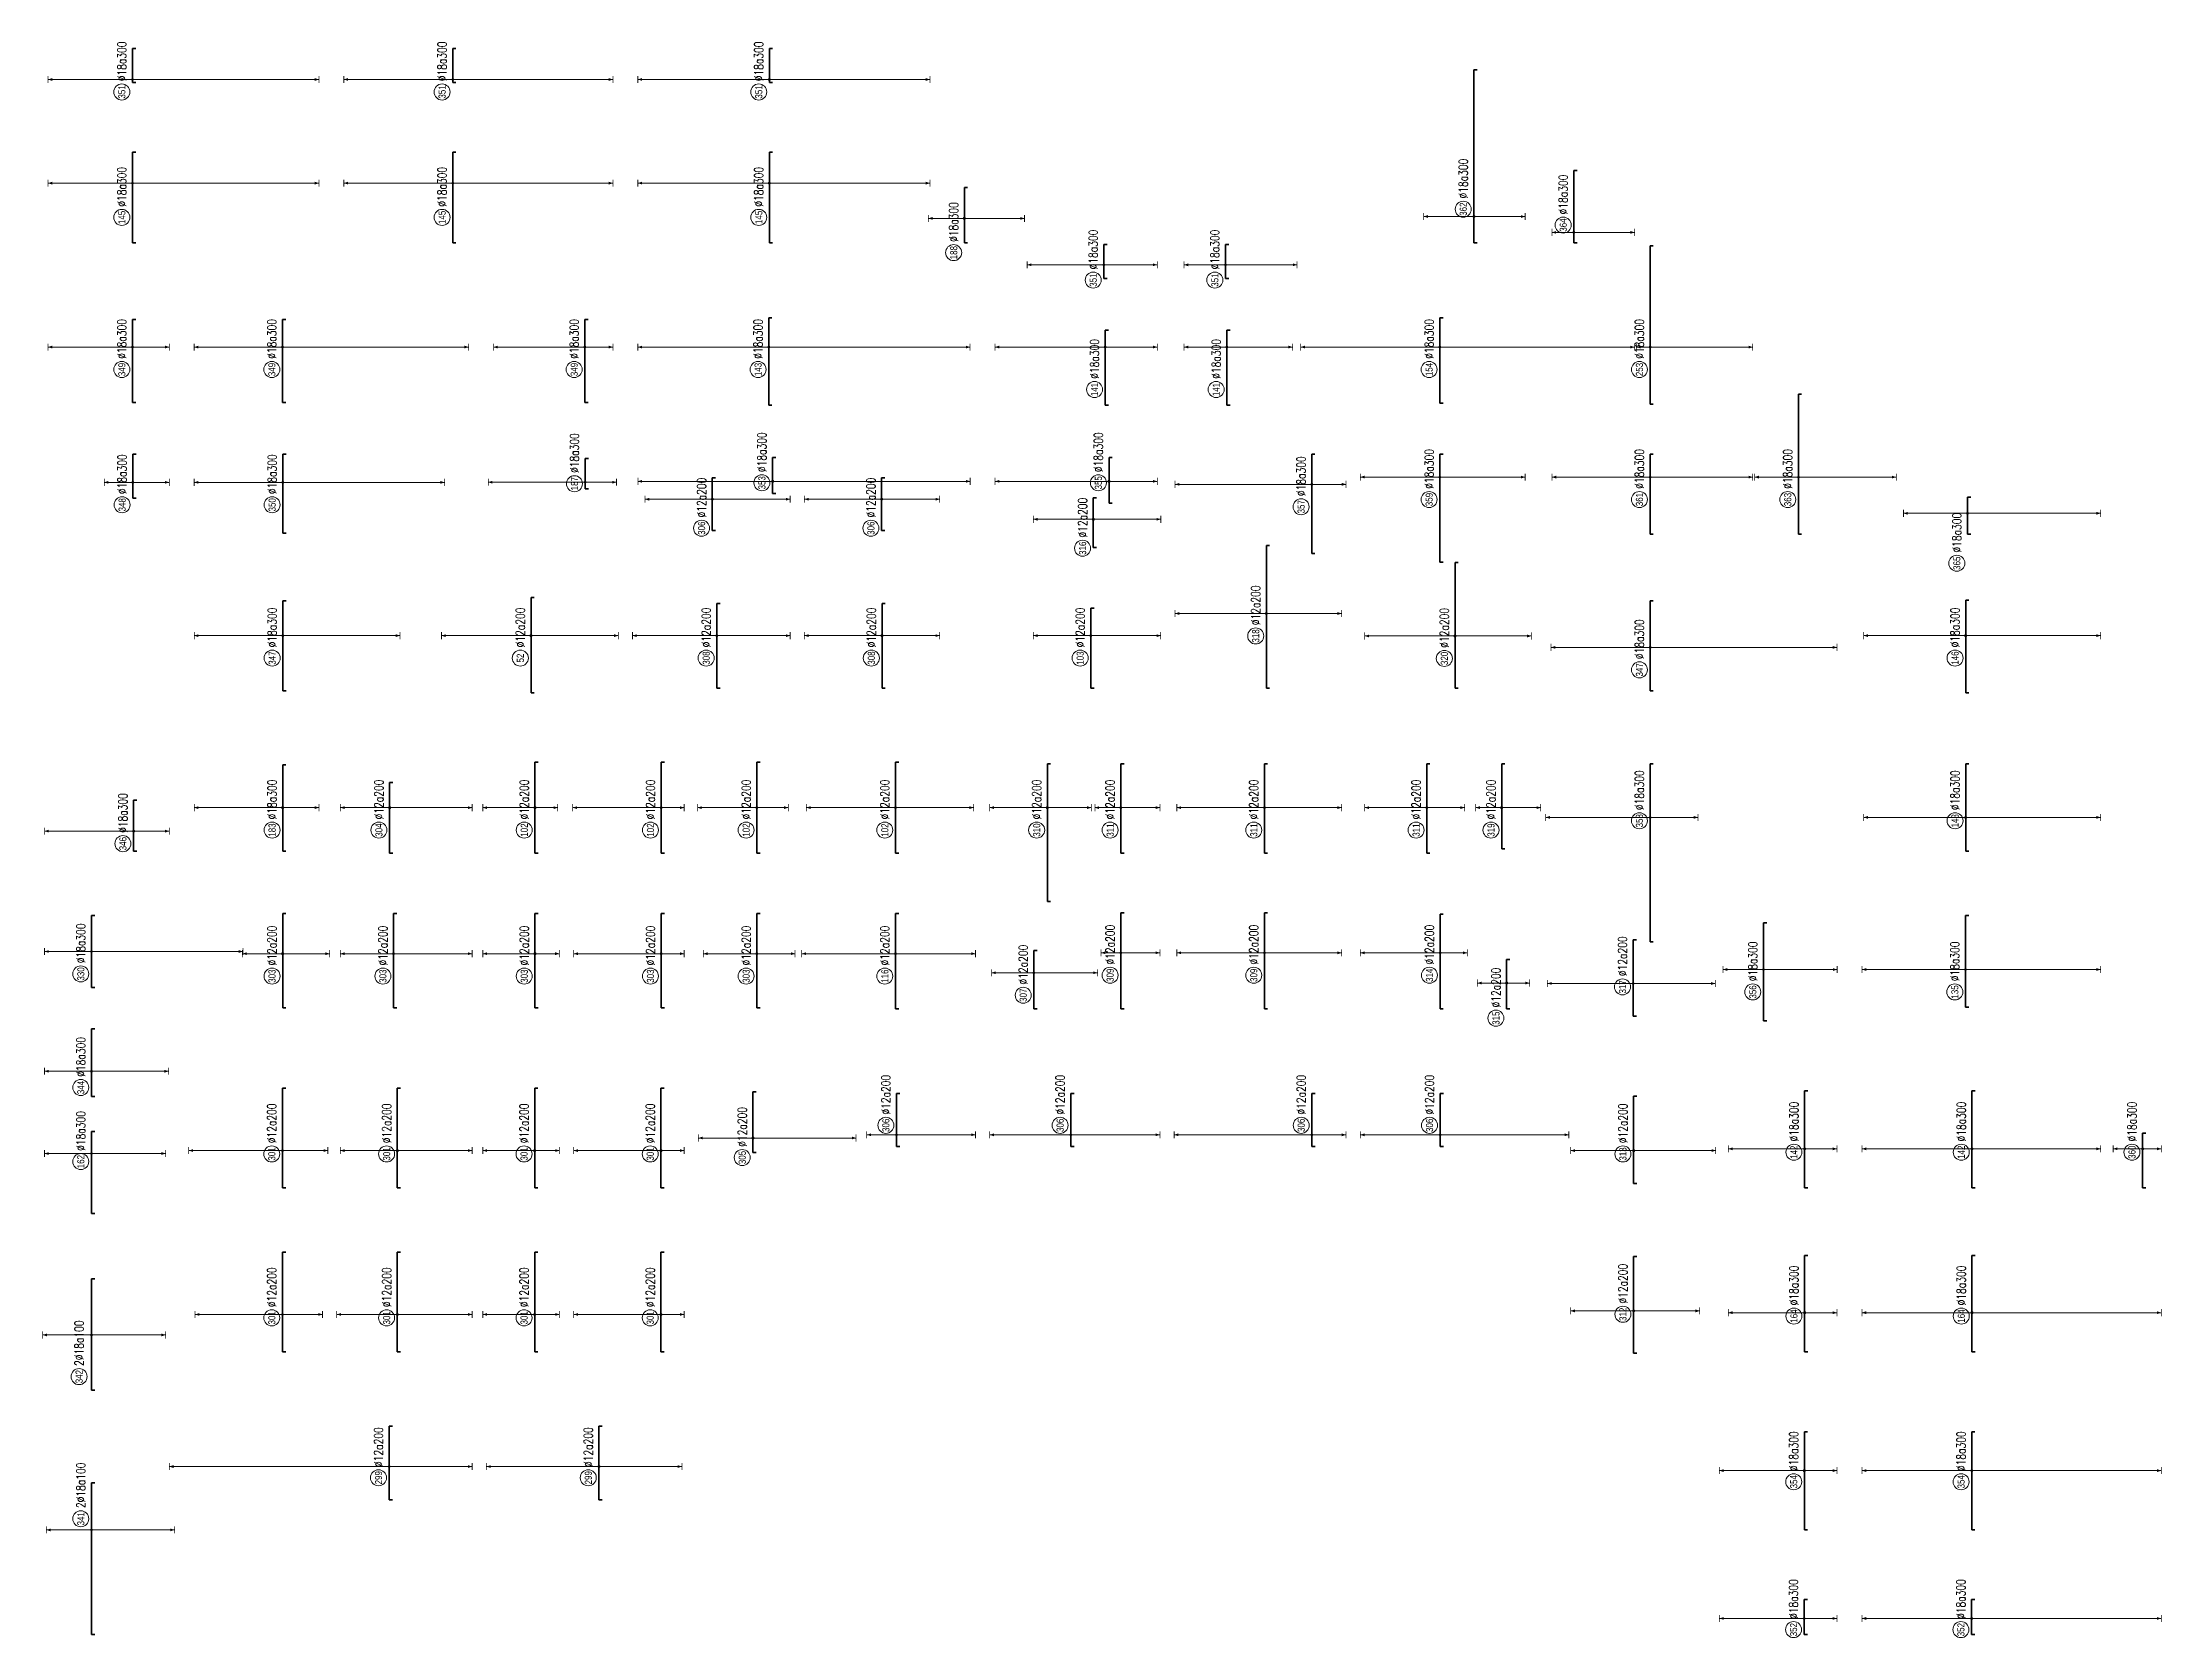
# Model space of a CAD drawing. Header units: millimetres. Extents: x -415354 to 592036, y -374841 to 139309.
# Drawn here: x 97980 to 216920, y -366150 to -276589 of the extents above; entities that cross this region are included whole.
import ezdxf
from ezdxf.enums import TextEntityAlignment as Align

# ---------------------------------------------------------------- set-up
doc = ezdxf.new("R2010")
doc.units = ezdxf.units.MM
doc.header["$MEASUREMENT"] = 0
for name, color, linetype, lineweight in [('NDC_S_DIM', 1, 'Continuous', 15), ('NDC_S_REBAR', 4, 'Continuous', 35), ('NDC_S_VN TEXT', 7, 'Continuous', 20)]:
    doc.layers.add(name, color=color, linetype=linetype, lineweight=lineweight)
doc.styles.add('ARIAL', font='arial.ttf', dxfattribs={"width": 0.8})
doc.styles.add('NDC_EN TXT', font='romans.shx', dxfattribs={"width": 0.8})

# ---------------------------------------------------------------- blocks, each defined once
blk = doc.blocks.new('*U187')
h = blk.add_hatch(color=6)
edge = h.paths.add_edge_path()
edge.add_arc((-2.99, 0), 0.3, 0, 360)
at = {"layer": 'NDC_S_DIM', "color": 8}
for q in [(-2.99, 23.69), (-2.99, -52.31)]:
    blk.add_line((-2.99, 0), q, dxfattribs=at)
for points in [[(-3.99, 23.69, 0.2, 0.2, 0), (-1.99, 23.69, 0, 0, 0)], [(-3.99, -52.31, 0.2, 0.2, 0), (-1.99, -52.31, 0, 0, 0)]]:
    blk.add_lwpolyline(points, format="xyseb", dxfattribs=at)
at = {"layer": 'NDC_S_DIM'}
blk.add_circle((-12.6, 3), 2.25, dxfattribs=at)
at = {"layer": 'NDC_S_DIM', "color": 6}
blk.add_circle((-2.99, 0), 0.3, dxfattribs=at)
at = {"layer": 'NDC_S_DIM', "color": 8}
for points in [[(-3.39, 22.49), (-2.99, 23.69), (-2.59, 22.49)], [(-3.39, -51.11), (-2.99, -52.31), (-2.59, -51.11)]]:
    blk.add_solid(points, dxfattribs=at)
at = {"layer": 'NDC_S_REBAR'}
for p, q in [((0, 0), (-19.78, 0)), ((-19.78, 0), (-19.78, -0.9)), ((0, 0), (5.72, 0)), ((5.72, 0), (5.72, -0.9)), ((-19.78, -0.9), (-19.78, -0.9)), ((5.72, -0.9), (5.72, -0.9))]:
    blk.add_line(p, q, dxfattribs=at)
at = {"layer": 'NDC_S_VN TEXT', "style": 'ARIAL', "width": 0.8}
blk.add_attdef('KHT', text='', height=2, dxfattribs=at).set_placement((-12.6, 3), align=Align.MIDDLE_CENTER)
at = {"layer": 'NDC_S_VN TEXT', "color": 3, "style": 'NDC_EN TXT', "width": 0.75}
blk.add_attdef('DKT', (-9.6, 1.75), '', height=2.5, dxfattribs=at)
blk = doc.blocks.new('*U188')
h = blk.add_hatch(color=6)
edge = h.paths.add_edge_path()
edge.add_arc((-2.99, 0), 0.3, 0, 360)
at = {"layer": 'NDC_S_DIM', "color": 8}
for q in [(-2.99, 23.69), (-2.99, -10.31)]:
    blk.add_line((-2.99, 0), q, dxfattribs=at)
for points in [[(-3.99, 23.69, 0.2, 0.2, 0), (-1.99, 23.69, 0, 0, 0)], [(-3.99, -10.31, 0.2, 0.2, 0), (-1.99, -10.31, 0, 0, 0)]]:
    blk.add_lwpolyline(points, format="xyseb", dxfattribs=at)
at = {"layer": 'NDC_S_DIM'}
blk.add_circle((-9.29, 3), 2.25, dxfattribs=at)
at = {"layer": 'NDC_S_DIM', "color": 6}
blk.add_circle((-2.99, 0), 0.3, dxfattribs=at)
at = {"layer": 'NDC_S_DIM', "color": 8}
for points in [[(-3.39, 22.49), (-2.99, 23.69), (-2.59, 22.49)], [(-3.39, -9.11), (-2.99, -10.31), (-2.59, -9.11)]]:
    blk.add_solid(points, dxfattribs=at)
at = {"layer": 'NDC_S_REBAR'}
for p, q in [((0, 0), (-18.51, 0)), ((-18.51, 0), (-18.51, -0.9)), ((0, 0), (4.74, 0)), ((4.74, 0), (4.74, -0.9)), ((-18.51, -0.9), (-18.51, -0.9)), ((4.74, -0.9), (4.74, -0.9))]:
    blk.add_line(p, q, dxfattribs=at)
at = {"layer": 'NDC_S_VN TEXT', "style": 'ARIAL', "width": 0.8}
blk.add_attdef('KHT', text='', height=2, dxfattribs=at).set_placement((-9.29, 3), align=Align.MIDDLE_CENTER)
at = {"layer": 'NDC_S_VN TEXT', "color": 3, "style": 'NDC_EN TXT', "width": 0.75}
blk.add_attdef('DKT', (-6.29, 1.75), '', height=2.5, dxfattribs=at)
blk = doc.blocks.new('*U189')
h = blk.add_hatch(color=6)
edge = h.paths.add_edge_path()
edge.add_arc((-2.99, 0), 0.3, 0, 360)
at = {"layer": 'NDC_S_DIM', "color": 8}
for q in [(-2.99, 8.02), (-2.99, -10.23)]:
    blk.add_line((-2.99, 0), q, dxfattribs=at)
for points in [[(-3.99, 8.02, 0.2, 0.2, 0), (-1.99, 8.02, 0, 0, 0)], [(-3.99, -10.23, 0.2, 0.2, 0), (-1.99, -10.23, 0, 0, 0)]]:
    blk.add_lwpolyline(points, format="xyseb", dxfattribs=at)
at = {"layer": 'NDC_S_DIM'}
blk.add_circle((-9.29, 3), 2.25, dxfattribs=at)
at = {"layer": 'NDC_S_DIM', "color": 6}
blk.add_circle((-2.99, 0), 0.3, dxfattribs=at)
at = {"layer": 'NDC_S_DIM', "color": 8}
for points in [[(-3.39, 6.82), (-2.99, 8.02), (-2.59, 6.82)], [(-3.39, -9.03), (-2.99, -10.23), (-2.59, -9.03)]]:
    blk.add_solid(points, dxfattribs=at)
at = {"layer": 'NDC_S_REBAR'}
for p, q in [((0, 0), (-7.39, 0)), ((-7.39, 0), (-7.39, -0.9)), ((0, 0), (4.96, 0)), ((4.96, 0), (4.96, -0.9)), ((-7.39, -0.9), (-7.39, -0.9)), ((4.96, -0.9), (4.96, -0.9))]:
    blk.add_line(p, q, dxfattribs=at)
at = {"layer": 'NDC_S_VN TEXT', "style": 'ARIAL', "width": 0.8}
blk.add_attdef('KHT', text='', height=2, dxfattribs=at).set_placement((-9.29, 3), align=Align.MIDDLE_CENTER)
at = {"layer": 'NDC_S_VN TEXT', "color": 3, "style": 'NDC_EN TXT', "width": 0.75}
blk.add_attdef('DKT', (-6.29, 1.75), '', height=2.5, dxfattribs=at)
blk = doc.blocks.new('*U192')
h = blk.add_hatch(color=6)
edge = h.paths.add_edge_path()
edge.add_arc((-2.99, 0), 0.3, 0, 360)
at = {"layer": 'NDC_S_DIM', "color": 8}
for q in [(-2.99, 24.52), (-2.99, -11.23)]:
    blk.add_line((-2.99, 0), q, dxfattribs=at)
for points in [[(-3.99, 24.52, 0.2, 0.2, 0), (-1.99, 24.52, 0, 0, 0)], [(-3.99, -11.23, 0.2, 0.2, 0), (-1.99, -11.23, 0, 0, 0)]]:
    blk.add_lwpolyline(points, format="xyseb", dxfattribs=at)
at = {"layer": 'NDC_S_DIM'}
blk.add_circle((-3.94, 3), 2.25, dxfattribs=at)
at = {"layer": 'NDC_S_DIM', "color": 6}
blk.add_circle((-2.99, 0), 0.3, dxfattribs=at)
at = {"layer": 'NDC_S_DIM', "color": 8}
for points in [[(-3.39, 23.32), (-2.99, 24.52), (-2.59, 23.32)], [(-3.39, -10.03), (-2.99, -11.23), (-2.59, -10.03)]]:
    blk.add_solid(points, dxfattribs=at)
at = {"layer": 'NDC_S_REBAR'}
for p, q in [((0, 0), (-13.46, 0)), ((-13.46, 0), (-13.46, -0.9)), ((0, 0), (14.54, 0)), ((14.54, 0), (14.54, -0.9)), ((-13.46, -0.9), (-13.46, -0.9)), ((14.54, -0.9), (14.54, -0.9))]:
    blk.add_line(p, q, dxfattribs=at)
at = {"layer": 'NDC_S_VN TEXT', "style": 'ARIAL', "width": 0.8}
blk.add_attdef('KHT', text='', height=2, dxfattribs=at).set_placement((-3.94, 3), align=Align.MIDDLE_CENTER)
at = {"layer": 'NDC_S_VN TEXT', "color": 3, "style": 'NDC_EN TXT', "width": 0.75}
blk.add_attdef('DKT', (-0.94, 1.75), '', height=2.5, dxfattribs=at)
blk = doc.blocks.new('*U193')
h = blk.add_hatch(color=6)
edge = h.paths.add_edge_path()
edge.add_arc((-2.99, 0), 0.3, 0, 360)
at = {"layer": 'NDC_S_DIM', "color": 8}
for q in [(-2.99, 26.29), (-2.99, -12.73)]:
    blk.add_line((-2.99, 0), q, dxfattribs=at)
for points in [[(-3.99, 26.29, 0.2, 0.2, 0), (-1.99, 26.29, 0, 0, 0)], [(-3.99, -12.73, 0.2, 0.2, 0), (-1.99, -12.73, 0, 0, 0)]]:
    blk.add_lwpolyline(points, format="xyseb", dxfattribs=at)
at = {"layer": 'NDC_S_DIM'}
blk.add_circle((-3.94, 3), 2.25, dxfattribs=at)
at = {"layer": 'NDC_S_DIM', "color": 6}
blk.add_circle((-2.99, 0), 0.3, dxfattribs=at)
at = {"layer": 'NDC_S_DIM', "color": 8}
for points in [[(-3.39, 25.09), (-2.99, 26.29), (-2.59, 25.09)], [(-3.39, -11.53), (-2.99, -12.73), (-2.59, -11.53)]]:
    blk.add_solid(points, dxfattribs=at)
at = {"layer": 'NDC_S_REBAR'}
for p, q in [((0, 0), (-13.46, 0)), ((-13.46, 0), (-13.46, -0.9)), ((0, 0), (14.54, 0)), ((14.54, 0), (14.54, -0.9)), ((-13.46, -0.9), (-13.46, -0.9)), ((14.54, -0.9), (14.54, -0.9))]:
    blk.add_line(p, q, dxfattribs=at)
at = {"layer": 'NDC_S_VN TEXT', "style": 'ARIAL', "width": 0.8}
blk.add_attdef('KHT', text='', height=2, dxfattribs=at).set_placement((-3.94, 3), align=Align.MIDDLE_CENTER)
at = {"layer": 'NDC_S_VN TEXT', "color": 3, "style": 'NDC_EN TXT', "width": 0.75}
blk.add_attdef('DKT', (-0.94, 1.75), '', height=2.5, dxfattribs=at)
blk = doc.blocks.new('*U194')
h = blk.add_hatch(color=6)
edge = h.paths.add_edge_path()
edge.add_arc((-2.99, 0), 0.3, 0, 360)
at = {"layer": 'NDC_S_DIM', "color": 8}
for q in [(-2.99, 24.85), (-2.99, -10.15)]:
    blk.add_line((-2.99, 0), q, dxfattribs=at)
for points in [[(-3.99, 24.85, 0.2, 0.2, 0), (-1.99, 24.85, 0, 0, 0)], [(-3.99, -10.15, 0.2, 0.2, 0), (-1.99, -10.15, 0, 0, 0)]]:
    blk.add_lwpolyline(points, format="xyseb", dxfattribs=at)
at = {"layer": 'NDC_S_DIM'}
blk.add_circle((-9.29, 3), 2.25, dxfattribs=at)
at = {"layer": 'NDC_S_DIM', "color": 6}
blk.add_circle((-2.99, 0), 0.3, dxfattribs=at)
at = {"layer": 'NDC_S_DIM', "color": 8}
for points in [[(-3.39, 23.65), (-2.99, 24.85), (-2.59, 23.65)], [(-3.39, -8.95), (-2.99, -10.15), (-2.59, -8.95)]]:
    blk.add_solid(points, dxfattribs=at)
at = {"layer": 'NDC_S_REBAR'}
for p, q in [((0, 0), (-15.23, 0)), ((-15.23, 0), (-15.23, -0.9)), ((0, 0), (9.02, 0)), ((9.02, 0), (9.02, -0.9)), ((-15.23, -0.9), (-15.23, -0.9)), ((9.02, -0.9), (9.02, -0.9))]:
    blk.add_line(p, q, dxfattribs=at)
at = {"layer": 'NDC_S_VN TEXT', "style": 'ARIAL', "width": 0.8}
blk.add_attdef('KHT', text='', height=2, dxfattribs=at).set_placement((-9.29, 3), align=Align.MIDDLE_CENTER)
at = {"layer": 'NDC_S_VN TEXT', "color": 3, "style": 'NDC_EN TXT', "width": 0.75}
blk.add_attdef('DKT', (-6.29, 1.75), '', height=2.5, dxfattribs=at)
blk = doc.blocks.new('*U196')
h = blk.add_hatch(color=6)
edge = h.paths.add_edge_path()
edge.add_arc((-2.99, 0), 0.3, 0, 360)
at = {"layer": 'NDC_S_DIM', "color": 8}
for q in [(-2.99, 24.88), (-2.99, -32.87)]:
    blk.add_line((-2.99, 0), q, dxfattribs=at)
for points in [[(-3.99, 24.88, 0.2, 0.2, 0), (-1.99, 24.88, 0, 0, 0)], [(-3.99, -32.87, 0.2, 0.2, 0), (-1.99, -32.87, 0, 0, 0)]]:
    blk.add_lwpolyline(points, format="xyseb", dxfattribs=at)
at = {"layer": 'NDC_S_DIM'}
blk.add_circle((-9.29, 3), 2.25, dxfattribs=at)
at = {"layer": 'NDC_S_DIM', "color": 6}
blk.add_circle((-2.99, 0), 0.3, dxfattribs=at)
at = {"layer": 'NDC_S_DIM', "color": 8}
for points in [[(-3.39, 23.68), (-2.99, 24.88), (-2.59, 23.68)], [(-3.39, -31.67), (-2.99, -32.87), (-2.59, -31.67)]]:
    blk.add_solid(points, dxfattribs=at)
at = {"layer": 'NDC_S_REBAR'}
for p, q in [((0, 0), (-18.51, 0)), ((-18.51, 0), (-18.51, -0.9)), ((0, 0), (6.74, 0)), ((6.74, 0), (6.74, -0.9)), ((-18.51, -0.9), (-18.51, -0.9)), ((6.74, -0.9), (6.74, -0.9))]:
    blk.add_line(p, q, dxfattribs=at)
at = {"layer": 'NDC_S_VN TEXT', "style": 'ARIAL', "width": 0.8}
blk.add_attdef('KHT', text='', height=2, dxfattribs=at).set_placement((-9.29, 3), align=Align.MIDDLE_CENTER)
at = {"layer": 'NDC_S_VN TEXT', "color": 3, "style": 'NDC_EN TXT', "width": 0.75}
blk.add_attdef('DKT', (-6.29, 1.75), '', height=2.5, dxfattribs=at)
blk = doc.blocks.new('*U197')
h = blk.add_hatch(color=6)
edge = h.paths.add_edge_path()
edge.add_arc((-2.99, 0), 0.3, 0, 360)
at = {"layer": 'NDC_S_DIM', "color": 8}
for q in [(-2.99, 11.29), (-2.99, -13.16)]:
    blk.add_line((-2.99, 0), q, dxfattribs=at)
for points in [[(-3.99, 11.29, 0.2, 0.2, 0), (-1.99, 11.29, 0, 0, 0)], [(-3.99, -13.16, 0.2, 0.2, 0), (-1.99, -13.16, 0, 0, 0)]]:
    blk.add_lwpolyline(points, format="xyseb", dxfattribs=at)
at = {"layer": 'NDC_S_DIM'}
blk.add_circle((-9.29, 3), 2.25, dxfattribs=at)
at = {"layer": 'NDC_S_DIM', "color": 6}
blk.add_circle((-2.99, 0), 0.3, dxfattribs=at)
at = {"layer": 'NDC_S_DIM', "color": 8}
for points in [[(-3.39, 10.09), (-2.99, 11.29), (-2.59, 10.09)], [(-3.39, -11.96), (-2.99, -13.16), (-2.59, -11.96)]]:
    blk.add_solid(points, dxfattribs=at)
at = {"layer": 'NDC_S_REBAR'}
for p, q in [((0, 0), (-18.23, 0)), ((-18.23, 0), (-18.23, -0.9)), ((0, 0), (8.27, 0)), ((8.27, 0), (8.27, -0.9)), ((-18.23, -0.9), (-18.23, -0.9)), ((8.27, -0.9), (8.27, -0.9))]:
    blk.add_line(p, q, dxfattribs=at)
at = {"layer": 'NDC_S_VN TEXT', "style": 'ARIAL', "width": 0.8}
blk.add_attdef('KHT', text='', height=2, dxfattribs=at).set_placement((-9.29, 3), align=Align.MIDDLE_CENTER)
at = {"layer": 'NDC_S_VN TEXT', "color": 3, "style": 'NDC_EN TXT', "width": 0.75}
blk.add_attdef('DKT', (-6.29, 1.75), '', height=2.5, dxfattribs=at)
blk = doc.blocks.new('*U190')
h = blk.add_hatch(color=6)
edge = h.paths.add_edge_path()
edge.add_arc((-2.99, 0), 0.3, 0, 360)
at = {"layer": 'NDC_S_DIM', "color": 8}
for q in [(-2.99, 24.79), (-2.99, -52.21)]:
    blk.add_line((-2.99, 0), q, dxfattribs=at)
for points in [[(-3.99, 24.79, 0.2, 0.2, 0), (-1.99, 24.79, 0, 0, 0)], [(-3.99, -52.21, 0.2, 0.2, 0), (-1.99, -52.21, 0, 0, 0)]]:
    blk.add_lwpolyline(points, format="xyseb", dxfattribs=at)
at = {"layer": 'NDC_S_DIM'}
blk.add_circle((-9.29, 3), 2.25, dxfattribs=at)
at = {"layer": 'NDC_S_DIM', "color": 6}
blk.add_circle((-2.99, 0), 0.3, dxfattribs=at)
at = {"layer": 'NDC_S_DIM', "color": 8}
for points in [[(-3.39, 23.59), (-2.99, 24.79), (-2.59, 23.59)], [(-3.39, -51.01), (-2.99, -52.21), (-2.59, -51.01)]]:
    blk.add_solid(points, dxfattribs=at)
at = {"layer": 'NDC_S_REBAR'}
for p, q in [((0, 0), (-18.51, 0)), ((-18.51, 0), (-18.51, -0.9)), ((0, 0), (4.74, 0)), ((4.74, 0), (4.74, -0.9)), ((-18.51, -0.9), (-18.51, -0.9)), ((4.74, -0.9), (4.74, -0.9))]:
    blk.add_line(p, q, dxfattribs=at)
at = {"layer": 'NDC_S_VN TEXT', "style": 'ARIAL', "width": 0.8}
blk.add_attdef('KHT', text='', height=2, dxfattribs=at).set_placement((-9.29, 3), align=Align.MIDDLE_CENTER)
at = {"layer": 'NDC_S_VN TEXT', "color": 3, "style": 'NDC_EN TXT', "width": 0.75}
blk.add_attdef('DKT', (-6.29, 1.75), '', height=2.5, dxfattribs=at)
blk = doc.blocks.new('*U191')
h = blk.add_hatch(color=6)
edge = h.paths.add_edge_path()
edge.add_arc((-2.99, 0), 0.3, 0, 360)
at = {"layer": 'NDC_S_DIM', "color": 8}
for q in [(-2.99, 24.87), (-2.99, -45.42)]:
    blk.add_line((-2.99, 0), q, dxfattribs=at)
for points in [[(-3.99, 24.87, 0.2, 0.2, 0), (-1.99, 24.87, 0, 0, 0)], [(-3.99, -45.42, 0.2, 0.2, 0), (-1.99, -45.42, 0, 0, 0)]]:
    blk.add_lwpolyline(points, format="xyseb", dxfattribs=at)
at = {"layer": 'NDC_S_DIM'}
blk.add_circle((-9.29, 3), 2.25, dxfattribs=at)
at = {"layer": 'NDC_S_DIM', "color": 6}
blk.add_circle((-2.99, 0), 0.3, dxfattribs=at)
at = {"layer": 'NDC_S_DIM', "color": 8}
for points in [[(-3.39, 23.67), (-2.99, 24.87), (-2.59, 23.67)], [(-3.39, -44.22), (-2.99, -45.42), (-2.59, -44.22)]]:
    blk.add_solid(points, dxfattribs=at)
at = {"layer": 'NDC_S_REBAR'}
for p, q in [((0, 0), (-17.29, 0)), ((-17.29, 0), (-17.29, -0.9)), ((0, 0), (4.96, 0)), ((4.96, 0), (4.96, -0.9)), ((-17.29, -0.9), (-17.29, -0.9)), ((4.96, -0.9), (4.96, -0.9))]:
    blk.add_line(p, q, dxfattribs=at)
at = {"layer": 'NDC_S_VN TEXT', "style": 'ARIAL', "width": 0.8}
blk.add_attdef('KHT', text='', height=2, dxfattribs=at).set_placement((-9.29, 3), align=Align.MIDDLE_CENTER)
at = {"layer": 'NDC_S_VN TEXT', "color": 3, "style": 'NDC_EN TXT', "width": 0.75}
blk.add_attdef('DKT', (-6.29, 1.75), '', height=2.5, dxfattribs=at)
blk = doc.blocks.new('*U289')
h = blk.add_hatch(color=6)
edge = h.paths.add_edge_path()
edge.add_arc((-2.99, 0), 0.3, 0, 360)
at = {"layer": 'NDC_S_DIM', "color": 8}
for q in [(-2.99, 13.83), (-2.99, -23.17)]:
    blk.add_line((-2.99, 0), q, dxfattribs=at)
for points in [[(-3.99, 13.83, 0.2, 0.2, 0), (-1.99, 13.83, 0, 0, 0)], [(-3.99, -23.17, 0.2, 0.2, 0), (-1.99, -23.17, 0, 0, 0)]]:
    blk.add_lwpolyline(points, format="xyseb", dxfattribs=at)
at = {"layer": 'NDC_S_DIM'}
blk.add_circle((-9.29, 3), 2.25, dxfattribs=at)
at = {"layer": 'NDC_S_DIM', "color": 6}
blk.add_circle((-2.99, 0), 0.3, dxfattribs=at)
at = {"layer": 'NDC_S_DIM', "color": 8}
for points in [[(-3.39, 12.63), (-2.99, 13.83), (-2.59, 12.63)], [(-3.39, -21.97), (-2.99, -23.17), (-2.59, -21.97)]]:
    blk.add_solid(points, dxfattribs=at)
at = {"layer": 'NDC_S_REBAR'}
for p, q in [((0, 0), (-15.73, 0)), ((-15.73, 0), (-15.73, -0.9)), ((0, 0), (4.1, 0)), ((4.1, 0), (4.1, -0.9)), ((-15.73, -0.9), (-15.73, -0.9)), ((4.1, -0.9), (4.1, -0.9))]:
    blk.add_line(p, q, dxfattribs=at)
at = {"layer": 'NDC_S_VN TEXT', "style": 'ARIAL', "width": 0.8}
blk.add_attdef('KHT', text='', height=2, dxfattribs=at).set_placement((-9.29, 3), align=Align.MIDDLE_CENTER)
at = {"layer": 'NDC_S_VN TEXT', "color": 3, "style": 'NDC_EN TXT', "width": 0.75}
blk.add_attdef('DKT', (-6.29, 1.75), '', height=2.5, dxfattribs=at)
blk = doc.blocks.new('*U201')
h = blk.add_hatch(color=6)
edge = h.paths.add_edge_path()
edge.add_arc((-2.99, 0), 0.3, 0, 360)
at = {"layer": 'NDC_S_DIM', "color": 8}
for q in [(-2.99, 25.63), (-2.99, -7.87)]:
    blk.add_line((-2.99, 0), q, dxfattribs=at)
for points in [[(-3.99, 25.63, 0.2, 0.2, 0), (-1.99, 25.63, 0, 0, 0)], [(-3.99, -7.87, 0.2, 0.2, 0), (-1.99, -7.87, 0, 0, 0)]]:
    blk.add_lwpolyline(points, format="xyseb", dxfattribs=at)
at = {"layer": 'NDC_S_DIM'}
blk.add_circle((-9.29, 3), 2.25, dxfattribs=at)
at = {"layer": 'NDC_S_DIM', "color": 6}
blk.add_circle((-2.99, 0), 0.3, dxfattribs=at)
at = {"layer": 'NDC_S_DIM', "color": 8}
for points in [[(-3.39, 24.43), (-2.99, 25.63), (-2.59, 24.43)], [(-3.39, -6.67), (-2.99, -7.87), (-2.59, -6.67)]]:
    blk.add_solid(points, dxfattribs=at)
at = {"layer": 'NDC_S_REBAR'}
for p, q in [((0, 0), (-18.51, 0)), ((-18.51, 0), (-18.51, -0.9)), ((0, 0), (4.74, 0)), ((4.74, 0), (4.74, -0.9)), ((-18.51, -0.9), (-18.51, -0.9)), ((4.74, -0.9), (4.74, -0.9))]:
    blk.add_line(p, q, dxfattribs=at)
at = {"layer": 'NDC_S_VN TEXT', "style": 'ARIAL', "width": 0.8}
blk.add_attdef('KHT', text='', height=2, dxfattribs=at).set_placement((-9.29, 3), align=Align.MIDDLE_CENTER)
at = {"layer": 'NDC_S_VN TEXT', "color": 3, "style": 'NDC_EN TXT', "width": 0.75}
blk.add_attdef('DKT', (-6.29, 1.75), '', height=2.5, dxfattribs=at)
blk = doc.blocks.new('*U195')
h = blk.add_hatch(color=6)
edge = h.paths.add_edge_path()
edge.add_arc((-2.99, 0), 0.3, 0, 360)
at = {"layer": 'NDC_S_DIM', "color": 8}
for q in [(-2.99, 27.21), (-2.99, -8.79)]:
    blk.add_line((-2.99, 0), q, dxfattribs=at)
for points in [[(-3.99, 27.21, 0.2, 0.2, 0), (-1.99, 27.21, 0, 0, 0)], [(-3.99, -8.79, 0.2, 0.2, 0), (-1.99, -8.79, 0, 0, 0)]]:
    blk.add_lwpolyline(points, format="xyseb", dxfattribs=at)
at = {"layer": 'NDC_S_DIM'}
blk.add_circle((-3.4, 3), 2.25, dxfattribs=at)
at = {"layer": 'NDC_S_DIM', "color": 6}
blk.add_circle((-2.99, 0), 0.3, dxfattribs=at)
at = {"layer": 'NDC_S_DIM', "color": 8}
for points in [[(-3.39, 26.01), (-2.99, 27.21), (-2.59, 26.01)], [(-3.39, -7.59), (-2.99, -8.79), (-2.59, -7.59)]]:
    blk.add_solid(points, dxfattribs=at)
at = {"layer": 'NDC_S_REBAR'}
for p, q in [((0, 0), (-4.86, 0)), ((-4.86, 0), (-4.86, -0.9)), ((0, 0), (3.68, 0)), ((3.68, 0), (3.68, -0.9)), ((-4.86, -0.9), (-4.86, -0.9)), ((3.68, -0.9), (3.68, -0.9))]:
    blk.add_line(p, q, dxfattribs=at)
at = {"layer": 'NDC_S_VN TEXT', "style": 'ARIAL', "width": 0.8}
blk.add_attdef('KHT', text='', height=2, dxfattribs=at).set_placement((-3.4, 3), align=Align.MIDDLE_CENTER)
at = {"layer": 'NDC_S_VN TEXT', "color": 3, "style": 'NDC_EN TXT', "width": 0.75}
blk.add_attdef('DKT', (-0.4, 1.75), '', height=2.5, dxfattribs=at)
blk = doc.blocks.new('*U198')
h = blk.add_hatch(color=6)
edge = h.paths.add_edge_path()
edge.add_arc((-2.99, 0), 0.3, 0, 360)
at = {"layer": 'NDC_S_DIM', "color": 8}
for q in [(-2.99, 14.56), (-2.99, -6.94)]:
    blk.add_line((-2.99, 0), q, dxfattribs=at)
for points in [[(-3.99, 14.56, 0.2, 0.2, 0), (-1.99, 14.56, 0, 0, 0)], [(-3.99, -6.94, 0.2, 0.2, 0), (-1.99, -6.94, 0, 0, 0)]]:
    blk.add_lwpolyline(points, format="xyseb", dxfattribs=at)
at = {"layer": 'NDC_S_DIM'}
blk.add_circle((-3.94, 3), 2.25, dxfattribs=at)
at = {"layer": 'NDC_S_DIM', "color": 6}
blk.add_circle((-2.99, 0), 0.3, dxfattribs=at)
at = {"layer": 'NDC_S_DIM', "color": 8}
for points in [[(-3.39, 13.36), (-2.99, 14.56), (-2.59, 13.36)], [(-3.39, -5.74), (-2.99, -6.94), (-2.59, -5.74)]]:
    blk.add_solid(points, dxfattribs=at)
at = {"layer": 'NDC_S_REBAR'}
for p, q in [((0, 0), (-13.46, 0)), ((-13.46, 0), (-13.46, -0.9)), ((0, 0), (14.54, 0)), ((14.54, 0), (14.54, -0.9)), ((-13.46, -0.9), (-13.46, -0.9)), ((14.54, -0.9), (14.54, -0.9))]:
    blk.add_line(p, q, dxfattribs=at)
at = {"layer": 'NDC_S_VN TEXT', "style": 'ARIAL', "width": 0.8}
blk.add_attdef('KHT', text='', height=2, dxfattribs=at).set_placement((-3.94, 3), align=Align.MIDDLE_CENTER)
at = {"layer": 'NDC_S_VN TEXT', "color": 3, "style": 'NDC_EN TXT', "width": 0.75}
blk.add_attdef('DKT', (-0.94, 1.75), '', height=2.5, dxfattribs=at)
blk = doc.blocks.new('*U199')
h = blk.add_hatch(color=6)
edge = h.paths.add_edge_path()
edge.add_arc((-2.99, 0), 0.3, 0, 360)
at = {"layer": 'NDC_S_DIM', "color": 8}
for q in [(-2.99, 14.56), (-2.99, -6.94)]:
    blk.add_line((-2.99, 0), q, dxfattribs=at)
for points in [[(-3.99, 14.56, 0.2, 0.2, 0), (-1.99, 14.56, 0, 0, 0)], [(-3.99, -6.94, 0.2, 0.2, 0), (-1.99, -6.94, 0, 0, 0)]]:
    blk.add_lwpolyline(points, format="xyseb", dxfattribs=at)
at = {"layer": 'NDC_S_DIM'}
blk.add_circle((-3.94, 3), 2.25, dxfattribs=at)
at = {"layer": 'NDC_S_DIM', "color": 6}
blk.add_circle((-2.99, 0), 0.3, dxfattribs=at)
at = {"layer": 'NDC_S_DIM', "color": 8}
for points in [[(-3.39, 13.36), (-2.99, 14.56), (-2.59, 13.36)], [(-3.39, -5.74), (-2.99, -6.94), (-2.59, -5.74)]]:
    blk.add_solid(points, dxfattribs=at)
at = {"layer": 'NDC_S_REBAR'}
for p, q in [((0, 0), (-13.46, 0)), ((-13.46, 0), (-13.46, -0.9)), ((0, 0), (14.54, 0)), ((14.54, 0), (14.54, -0.9)), ((-13.46, -0.9), (-13.46, -0.9)), ((14.54, -0.9), (14.54, -0.9))]:
    blk.add_line(p, q, dxfattribs=at)
at = {"layer": 'NDC_S_VN TEXT', "style": 'ARIAL', "width": 0.8}
blk.add_attdef('KHT', text='', height=2, dxfattribs=at).set_placement((-3.94, 3), align=Align.MIDDLE_CENTER)
at = {"layer": 'NDC_S_VN TEXT', "color": 3, "style": 'NDC_EN TXT', "width": 0.75}
blk.add_attdef('DKT', (-0.94, 1.75), '', height=2.5, dxfattribs=at)
blk = doc.blocks.new('*U200')
h = blk.add_hatch(color=6)
edge = h.paths.add_edge_path()
edge.add_arc((-2.99, 0), 0.3, 0, 360)
at = {"layer": 'NDC_S_DIM', "color": 8}
for q in [(-2.99, 14.63), (-2.99, -6.41)]:
    blk.add_line((-2.99, 0), q, dxfattribs=at)
for points in [[(-3.99, 14.63, 0.2, 0.2, 0), (-1.99, 14.63, 0, 0, 0)], [(-3.99, -6.41, 0.2, 0.2, 0), (-1.99, -6.41, 0, 0, 0)]]:
    blk.add_lwpolyline(points, format="xyseb", dxfattribs=at)
at = {"layer": 'NDC_S_DIM'}
blk.add_circle((-9.29, 3), 2.25, dxfattribs=at)
at = {"layer": 'NDC_S_DIM', "color": 6}
blk.add_circle((-2.99, 0), 0.3, dxfattribs=at)
at = {"layer": 'NDC_S_DIM', "color": 8}
for points in [[(-3.39, 13.43), (-2.99, 14.63), (-2.59, 13.43)], [(-3.39, -5.21), (-2.99, -6.41), (-2.59, -5.21)]]:
    blk.add_solid(points, dxfattribs=at)
at = {"layer": 'NDC_S_REBAR'}
for p, q in [((0, 0), (-15.73, 0)), ((-15.73, 0), (-15.73, -0.9)), ((0, 0), (9.77, 0)), ((9.77, 0), (9.77, -0.9)), ((-15.73, -0.9), (-15.73, -0.9)), ((9.77, -0.9), (9.77, -0.9))]:
    blk.add_line(p, q, dxfattribs=at)
at = {"layer": 'NDC_S_VN TEXT', "style": 'ARIAL', "width": 0.8}
blk.add_attdef('KHT', text='', height=2, dxfattribs=at).set_placement((-9.29, 3), align=Align.MIDDLE_CENTER)
at = {"layer": 'NDC_S_VN TEXT', "color": 3, "style": 'NDC_EN TXT', "width": 0.75}
blk.add_attdef('DKT', (-6.29, 1.75), '', height=2.5, dxfattribs=at)
blk = doc.blocks.new('*U268')
h = blk.add_hatch(color=6)
edge = h.paths.add_edge_path()
edge.add_arc((-2.99, 0), 0.3, 0, 360)
at = {"layer": 'NDC_S_DIM', "color": 8}
for q in [(-2.99, 25.12), (-2.99, -24.48)]:
    blk.add_line((-2.99, 0), q, dxfattribs=at)
for points in [[(-3.99, 25.12, 0.2, 0.2, 0), (-1.99, 25.12, 0, 0, 0)], [(-3.99, -24.48, 0.2, 0.2, 0), (-1.99, -24.48, 0, 0, 0)]]:
    blk.add_lwpolyline(points, format="xyseb", dxfattribs=at)
at = {"layer": 'NDC_S_DIM'}
blk.add_circle((-9.29, 3), 2.25, dxfattribs=at)
at = {"layer": 'NDC_S_DIM', "color": 6}
blk.add_circle((-2.99, 0), 0.3, dxfattribs=at)
at = {"layer": 'NDC_S_DIM', "color": 8}
for points in [[(-3.39, 23.92), (-2.99, 25.12), (-2.59, 23.92)], [(-3.39, -23.28), (-2.99, -24.48), (-2.59, -23.28)]]:
    blk.add_solid(points, dxfattribs=at)
at = {"layer": 'NDC_S_REBAR'}
for p, q in [((0, 0), (-19.01, 0)), ((-19.01, 0), (-19.01, -0.9)), ((0, 0), (7.7, 0)), ((7.7, 0), (7.7, -0.9)), ((-19.01, -0.9), (-19.01, -0.9)), ((7.7, -0.9), (7.7, -0.9))]:
    blk.add_line(p, q, dxfattribs=at)
at = {"layer": 'NDC_S_VN TEXT', "style": 'ARIAL', "width": 0.8}
blk.add_attdef('KHT', text='', height=2, dxfattribs=at).set_placement((-9.29, 3), align=Align.MIDDLE_CENTER)
at = {"layer": 'NDC_S_VN TEXT', "color": 3, "style": 'NDC_EN TXT', "width": 0.75}
blk.add_attdef('DKT', (-6.29, 1.75), '', height=2.5, dxfattribs=at)
blk = doc.blocks.new('*U206')
h = blk.add_hatch(color=6)
edge = h.paths.add_edge_path()
edge.add_arc((-2.99, 0), 0.3, 0, 360)
at = {"layer": 'NDC_S_DIM', "color": 8}
for q in [(-2.99, 14.63), (-2.99, -6.87)]:
    blk.add_line((-2.99, 0), q, dxfattribs=at)
for points in [[(-3.99, 14.63, 0.2, 0.2, 0), (-1.99, 14.63, 0, 0, 0)], [(-3.99, -6.87, 0.2, 0.2, 0), (-1.99, -6.87, 0, 0, 0)]]:
    blk.add_lwpolyline(points, format="xyseb", dxfattribs=at)
at = {"layer": 'NDC_S_DIM'}
blk.add_circle((-9.29, 3), 2.25, dxfattribs=at)
at = {"layer": 'NDC_S_DIM', "color": 6}
blk.add_circle((-2.99, 0), 0.3, dxfattribs=at)
at = {"layer": 'NDC_S_DIM', "color": 8}
for points in [[(-3.39, 13.43), (-2.99, 14.63), (-2.59, 13.43)], [(-3.39, -5.67), (-2.99, -6.87), (-2.59, -5.67)]]:
    blk.add_solid(points, dxfattribs=at)
at = {"layer": 'NDC_S_REBAR'}
for p, q in [((0, 0), (-18.23, 0)), ((-18.23, 0), (-18.23, -0.9)), ((0, 0), (8.27, 0)), ((8.27, 0), (8.27, -0.9)), ((-18.23, -0.9), (-18.23, -0.9)), ((8.27, -0.9), (8.27, -0.9))]:
    blk.add_line(p, q, dxfattribs=at)
at = {"layer": 'NDC_S_VN TEXT', "style": 'ARIAL', "width": 0.8}
blk.add_attdef('KHT', text='', height=2, dxfattribs=at).set_placement((-9.29, 3), align=Align.MIDDLE_CENTER)
at = {"layer": 'NDC_S_VN TEXT', "color": 3, "style": 'NDC_EN TXT', "width": 0.75}
blk.add_attdef('DKT', (-6.29, 1.75), '', height=2.5, dxfattribs=at)
blk = doc.blocks.new('*U204')
h = blk.add_hatch(color=6)
edge = h.paths.add_edge_path()
edge.add_arc((-2.99, 0), 0.3, 0, 360)
at = {"layer": 'NDC_S_DIM', "color": 8}
for q in [(-2.99, 24.47), (-2.99, -6.53)]:
    blk.add_line((-2.99, 0), q, dxfattribs=at)
for points in [[(-3.99, 24.47, 0.2, 0.2, 0), (-1.99, 24.47, 0, 0, 0)], [(-3.99, -6.53, 0.2, 0.2, 0), (-1.99, -6.53, 0, 0, 0)]]:
    blk.add_lwpolyline(points, format="xyseb", dxfattribs=at)
at = {"layer": 'NDC_S_DIM'}
blk.add_circle((-3.94, 3), 2.25, dxfattribs=at)
at = {"layer": 'NDC_S_DIM', "color": 6}
blk.add_circle((-2.99, 0), 0.3, dxfattribs=at)
at = {"layer": 'NDC_S_DIM', "color": 8}
for points in [[(-3.39, 23.27), (-2.99, 24.47), (-2.59, 23.27)], [(-3.39, -5.33), (-2.99, -6.53), (-2.59, -5.33)]]:
    blk.add_solid(points, dxfattribs=at)
at = {"layer": 'NDC_S_REBAR'}
for p, q in [((0, 0), (-13.46, 0)), ((-13.46, 0), (-13.46, -0.9)), ((0, 0), (14.54, 0)), ((14.54, 0), (14.54, -0.9)), ((-13.46, -0.9), (-13.46, -0.9)), ((14.54, -0.9), (14.54, -0.9))]:
    blk.add_line(p, q, dxfattribs=at)
at = {"layer": 'NDC_S_VN TEXT', "style": 'ARIAL', "width": 0.8}
blk.add_attdef('KHT', text='', height=2, dxfattribs=at).set_placement((-3.94, 3), align=Align.MIDDLE_CENTER)
at = {"layer": 'NDC_S_VN TEXT', "color": 3, "style": 'NDC_EN TXT', "width": 0.75}
blk.add_attdef('DKT', (-0.94, 1.75), '', height=2.5, dxfattribs=at)
blk = doc.blocks.new('*U205')
h = blk.add_hatch(color=6)
edge = h.paths.add_edge_path()
edge.add_arc((-2.99, 0), 0.3, 0, 360)
at = {"layer": 'NDC_S_DIM', "color": 8}
for q in [(-2.99, 24.47), (-2.99, -6.53)]:
    blk.add_line((-2.99, 0), q, dxfattribs=at)
for points in [[(-3.99, 24.47, 0.2, 0.2, 0), (-1.99, 24.47, 0, 0, 0)], [(-3.99, -6.53, 0.2, 0.2, 0), (-1.99, -6.53, 0, 0, 0)]]:
    blk.add_lwpolyline(points, format="xyseb", dxfattribs=at)
at = {"layer": 'NDC_S_DIM'}
blk.add_circle((-3.94, 3), 2.25, dxfattribs=at)
at = {"layer": 'NDC_S_DIM', "color": 6}
blk.add_circle((-2.99, 0), 0.3, dxfattribs=at)
at = {"layer": 'NDC_S_DIM', "color": 8}
for points in [[(-3.39, 23.27), (-2.99, 24.47), (-2.59, 23.27)], [(-3.39, -5.33), (-2.99, -6.53), (-2.59, -5.33)]]:
    blk.add_solid(points, dxfattribs=at)
at = {"layer": 'NDC_S_REBAR'}
for p, q in [((0, 0), (-13.46, 0)), ((-13.46, 0), (-13.46, -0.9)), ((0, 0), (14.54, 0)), ((14.54, 0), (14.54, -0.9)), ((-13.46, -0.9), (-13.46, -0.9)), ((14.54, -0.9), (14.54, -0.9))]:
    blk.add_line(p, q, dxfattribs=at)
at = {"layer": 'NDC_S_VN TEXT', "style": 'ARIAL', "width": 0.8}
blk.add_attdef('KHT', text='', height=2, dxfattribs=at).set_placement((-3.94, 3), align=Align.MIDDLE_CENTER)
at = {"layer": 'NDC_S_VN TEXT', "color": 3, "style": 'NDC_EN TXT', "width": 0.75}
blk.add_attdef('DKT', (-0.94, 1.75), '', height=2.5, dxfattribs=at)
blk = doc.blocks.new('*U207')
h = blk.add_hatch(color=6)
edge = h.paths.add_edge_path()
edge.add_arc((-2.99, 0), 0.3, 0, 360)
at = {"layer": 'NDC_S_DIM', "color": 8}
for q in [(-2.99, 24.79), (-2.99, -6.46)]:
    blk.add_line((-2.99, 0), q, dxfattribs=at)
for points in [[(-3.99, 24.79, 0.2, 0.2, 0), (-1.99, 24.79, 0, 0, 0)], [(-3.99, -6.46, 0.2, 0.2, 0), (-1.99, -6.46, 0, 0, 0)]]:
    blk.add_lwpolyline(points, format="xyseb", dxfattribs=at)
at = {"layer": 'NDC_S_DIM'}
blk.add_circle((-9.29, 3), 2.25, dxfattribs=at)
at = {"layer": 'NDC_S_DIM', "color": 6}
blk.add_circle((-2.99, 0), 0.3, dxfattribs=at)
at = {"layer": 'NDC_S_DIM', "color": 8}
for points in [[(-3.39, 23.59), (-2.99, 24.79), (-2.59, 23.59)], [(-3.39, -5.26), (-2.99, -6.46), (-2.59, -5.26)]]:
    blk.add_solid(points, dxfattribs=at)
at = {"layer": 'NDC_S_REBAR'}
for p, q in [((0, 0), (-15.73, 0)), ((-15.73, 0), (-15.73, -0.9)), ((0, 0), (9.77, 0)), ((9.77, 0), (9.77, -0.9)), ((-15.73, -0.9), (-15.73, -0.9)), ((9.77, -0.9), (9.77, -0.9))]:
    blk.add_line(p, q, dxfattribs=at)
at = {"layer": 'NDC_S_VN TEXT', "style": 'ARIAL', "width": 0.8}
blk.add_attdef('KHT', text='', height=2, dxfattribs=at).set_placement((-9.29, 3), align=Align.MIDDLE_CENTER)
at = {"layer": 'NDC_S_VN TEXT', "color": 3, "style": 'NDC_EN TXT', "width": 0.75}
blk.add_attdef('DKT', (-6.29, 1.75), '', height=2.5, dxfattribs=at)
blk = doc.blocks.new('*U208')
h = blk.add_hatch(color=6)
edge = h.paths.add_edge_path()
edge.add_arc((-2.99, 0), 0.3, 0, 360)
at = {"layer": 'NDC_S_DIM', "color": 8}
for q in [(-2.99, 24.54), (-2.99, -6.46)]:
    blk.add_line((-2.99, 0), q, dxfattribs=at)
for points in [[(-3.99, 24.54, 0.2, 0.2, 0), (-1.99, 24.54, 0, 0, 0)], [(-3.99, -6.46, 0.2, 0.2, 0), (-1.99, -6.46, 0, 0, 0)]]:
    blk.add_lwpolyline(points, format="xyseb", dxfattribs=at)
at = {"layer": 'NDC_S_DIM'}
blk.add_circle((-9.29, 3), 2.25, dxfattribs=at)
at = {"layer": 'NDC_S_DIM', "color": 6}
blk.add_circle((-2.99, 0), 0.3, dxfattribs=at)
at = {"layer": 'NDC_S_DIM', "color": 8}
for points in [[(-3.39, 23.34), (-2.99, 24.54), (-2.59, 23.34)], [(-3.39, -5.26), (-2.99, -6.46), (-2.59, -5.26)]]:
    blk.add_solid(points, dxfattribs=at)
at = {"layer": 'NDC_S_REBAR'}
for p, q in [((0, 0), (-18.23, 0)), ((-18.23, 0), (-18.23, -0.9)), ((0, 0), (8.27, 0)), ((8.27, 0), (8.27, -0.9)), ((-18.23, -0.9), (-18.23, -0.9)), ((8.27, -0.9), (8.27, -0.9))]:
    blk.add_line(p, q, dxfattribs=at)
at = {"layer": 'NDC_S_VN TEXT', "style": 'ARIAL', "width": 0.8}
blk.add_attdef('KHT', text='', height=2, dxfattribs=at).set_placement((-9.29, 3), align=Align.MIDDLE_CENTER)
at = {"layer": 'NDC_S_VN TEXT', "color": 3, "style": 'NDC_EN TXT', "width": 0.75}
blk.add_attdef('DKT', (-6.29, 1.75), '', height=2.5, dxfattribs=at)
blk = doc.blocks.new('*U202')
h = blk.add_hatch(color=6)
edge = h.paths.add_edge_path()
edge.add_arc((-2.99, 0), 0.3, 0, 360)
at = {"layer": 'NDC_S_DIM', "color": 8}
for q in [(-2.99, 61.72), (-2.99, -23.28)]:
    blk.add_line((-2.99, 0), q, dxfattribs=at)
for points in [[(-3.99, 61.72, 0.2, 0.2, 0), (-1.99, 61.72, 0, 0, 0)], [(-3.99, -23.28, 0.2, 0.2, 0), (-1.99, -23.28, 0, 0, 0)]]:
    blk.add_lwpolyline(points, format="xyseb", dxfattribs=at)
at = {"layer": 'NDC_S_DIM'}
blk.add_circle((-6.13, 3), 2.25, dxfattribs=at)
at = {"layer": 'NDC_S_DIM', "color": 6}
blk.add_circle((-2.99, 0), 0.3, dxfattribs=at)
at = {"layer": 'NDC_S_DIM', "color": 8}
for points in [[(-3.39, 60.52), (-2.99, 61.72), (-2.59, 60.52)], [(-3.39, -22.08), (-2.99, -23.28), (-2.59, -22.08)]]:
    blk.add_solid(points, dxfattribs=at)
at = {"layer": 'NDC_S_REBAR'}
for p, q in [((0, 0), (-12.37, 0)), ((-12.37, 0), (-12.37, -0.9)), ((0, 0), (8.37, 0)), ((8.37, 0), (8.37, -0.9)), ((-12.37, -0.9), (-12.37, -0.9)), ((8.37, -0.9), (8.37, -0.9))]:
    blk.add_line(p, q, dxfattribs=at)
at = {"layer": 'NDC_S_VN TEXT', "style": 'ARIAL', "width": 0.8}
blk.add_attdef('KHT', text='', height=2, dxfattribs=at).set_placement((-6.13, 3), align=Align.MIDDLE_CENTER)
at = {"layer": 'NDC_S_VN TEXT', "color": 3, "style": 'NDC_EN TXT', "width": 0.75}
blk.add_attdef('DKT', (-3.13, 1.75), '', height=2.5, dxfattribs=at)
blk = doc.blocks.new('*U209')
h = blk.add_hatch(color=6)
edge = h.paths.add_edge_path()
edge.add_arc((1.54, 0), 0.3, 0, 360)
at = {"layer": 'NDC_S_DIM', "color": 8}
for q in [(1.54, 15.29), (1.54, -28.96)]:
    blk.add_line((1.54, 0), q, dxfattribs=at)
for points in [[(0.54, 15.29, 0.2, 0.2, 0), (2.54, 15.29, 0, 0, 0)], [(0.54, -28.96, 0.2, 0.2, 0), (2.54, -28.96, 0, 0, 0)]]:
    blk.add_lwpolyline(points, format="xyseb", dxfattribs=at)
at = {"layer": 'NDC_S_DIM'}
blk.add_circle((-3.94, 3), 2.25, dxfattribs=at)
at = {"layer": 'NDC_S_DIM', "color": 6}
blk.add_circle((1.54, 0), 0.3, dxfattribs=at)
at = {"layer": 'NDC_S_DIM', "color": 8}
for points in [[(1.14, 14.09), (1.54, 15.29), (1.94, 14.09)], [(1.14, -27.76), (1.54, -28.96), (1.94, -27.76)]]:
    blk.add_solid(points, dxfattribs=at)
at = {"layer": 'NDC_S_REBAR'}
for p, q in [((0, 0), (-2.56, 0)), ((-2.56, 0), (-2.56, -0.9)), ((0, 0), (14.54, 0)), ((14.54, 0), (14.54, -0.9)), ((-2.56, -0.9), (-2.56, -0.9)), ((14.54, -0.9), (14.54, -0.9))]:
    blk.add_line(p, q, dxfattribs=at)
at = {"layer": 'NDC_S_VN TEXT', "style": 'ARIAL', "width": 0.8}
blk.add_attdef('KHT', text='', height=2, dxfattribs=at).set_placement((-3.94, 3), align=Align.MIDDLE_CENTER)
at = {"layer": 'NDC_S_VN TEXT', "color": 3, "style": 'NDC_EN TXT', "width": 0.75}
blk.add_attdef('DKT', (-0.94, 1.75), '', height=2.5, dxfattribs=at)
blk = doc.blocks.new('*U210')
h = blk.add_hatch(color=6)
edge = h.paths.add_edge_path()
edge.add_arc((-2.99, 0), 0.3, 0, 360)
at = {"layer": 'NDC_S_DIM', "color": 8}
for q in [(-2.99, 15), (-2.99, -10.75)]:
    blk.add_line((-2.99, 0), q, dxfattribs=at)
for points in [[(-3.99, 15, 0.2, 0.2, 0), (-1.99, 15, 0, 0, 0)], [(-3.99, -10.75, 0.2, 0.2, 0), (-1.99, -10.75, 0, 0, 0)]]:
    blk.add_lwpolyline(points, format="xyseb", dxfattribs=at)
at = {"layer": 'NDC_S_DIM'}
blk.add_circle((-9.29, 3), 2.25, dxfattribs=at)
at = {"layer": 'NDC_S_DIM', "color": 6}
blk.add_circle((-2.99, 0), 0.3, dxfattribs=at)
at = {"layer": 'NDC_S_DIM', "color": 8}
for points in [[(-3.39, 13.8), (-2.99, 15), (-2.59, 13.8)], [(-3.39, -9.55), (-2.99, -10.75), (-2.59, -9.55)]]:
    blk.add_solid(points, dxfattribs=at)
at = {"layer": 'NDC_S_REBAR'}
for p, q in [((0, 0), (-18.23, 0)), ((-18.23, 0), (-18.23, -0.9)), ((0, 0), (8.27, 0)), ((8.27, 0), (8.27, -0.9)), ((-18.23, -0.9), (-18.23, -0.9)), ((8.27, -0.9), (8.27, -0.9))]:
    blk.add_line(p, q, dxfattribs=at)
at = {"layer": 'NDC_S_VN TEXT', "style": 'ARIAL', "width": 0.8}
blk.add_attdef('KHT', text='', height=2, dxfattribs=at).set_placement((-9.29, 3), align=Align.MIDDLE_CENTER)
at = {"layer": 'NDC_S_VN TEXT', "color": 3, "style": 'NDC_EN TXT', "width": 0.75}
blk.add_attdef('DKT', (-6.29, 1.75), '', height=2.5, dxfattribs=at)
blk = doc.blocks.new('*U246')
h = blk.add_hatch(color=6)
edge = h.paths.add_edge_path()
edge.add_arc((-2.99, 0), 0.3, 0, 360)
at = {"layer": 'NDC_S_DIM', "color": 8}
for q in [(-2.99, 23.68), (-2.99, -20.57)]:
    blk.add_line((-2.99, 0), q, dxfattribs=at)
for points in [[(-3.99, 23.68, 0.2, 0.2, 0), (-1.99, 23.68, 0, 0, 0)], [(-3.99, -20.57, 0.2, 0.2, 0), (-1.99, -20.57, 0, 0, 0)]]:
    blk.add_lwpolyline(points, format="xyseb", dxfattribs=at)
at = {"layer": 'NDC_S_DIM'}
blk.add_circle((-9.29, 3), 2.25, dxfattribs=at)
at = {"layer": 'NDC_S_DIM', "color": 6}
blk.add_circle((-2.99, 0), 0.3, dxfattribs=at)
at = {"layer": 'NDC_S_DIM', "color": 8}
for points in [[(-3.39, 22.48), (-2.99, 23.68), (-2.59, 22.48)], [(-3.39, -19.37), (-2.99, -20.57), (-2.59, -19.37)]]:
    blk.add_solid(points, dxfattribs=at)
at = {"layer": 'NDC_S_REBAR'}
for p, q in [((0, 0), (-17.76, 0)), ((-17.76, 0), (-17.76, -0.9)), ((0, 0), (5.99, 0)), ((5.99, 0), (5.99, -0.9)), ((-17.76, -0.9), (-17.76, -0.9)), ((5.99, -0.9), (5.99, -0.9))]:
    blk.add_line(p, q, dxfattribs=at)
at = {"layer": 'NDC_S_VN TEXT', "style": 'ARIAL', "width": 0.8}
blk.add_attdef('KHT', text='', height=2, dxfattribs=at).set_placement((-9.29, 3), align=Align.MIDDLE_CENTER)
at = {"layer": 'NDC_S_VN TEXT', "color": 3, "style": 'NDC_EN TXT', "width": 0.75}
blk.add_attdef('DKT', (-6.29, 1.75), '', height=2.5, dxfattribs=at)
blk = doc.blocks.new('*U250')
h = blk.add_hatch(color=6)
edge = h.paths.add_edge_path()
edge.add_arc((-2.99, 0), 0.3, 0, 360)
at = {"layer": 'NDC_S_DIM', "color": 8}
for q in [(-2.99, 26.3), (-2.99, -22.45)]:
    blk.add_line((-2.99, 0), q, dxfattribs=at)
for points in [[(-3.99, 26.3, 0.2, 0.2, 0), (-1.99, 26.3, 0, 0, 0)], [(-3.99, -22.45, 0.2, 0.2, 0), (-1.99, -22.45, 0, 0, 0)]]:
    blk.add_lwpolyline(points, format="xyseb", dxfattribs=at)
at = {"layer": 'NDC_S_DIM'}
blk.add_circle((-9.29, 3), 2.25, dxfattribs=at)
at = {"layer": 'NDC_S_DIM', "color": 6}
blk.add_circle((-2.99, 0), 0.3, dxfattribs=at)
at = {"layer": 'NDC_S_DIM', "color": 8}
for points in [[(-3.39, 25.1), (-2.99, 26.3), (-2.59, 25.1)], [(-3.39, -21.25), (-2.99, -22.45), (-2.59, -21.25)]]:
    blk.add_solid(points, dxfattribs=at)
at = {"layer": 'NDC_S_REBAR'}
for p, q in [((0, 0), (-18.48, 0)), ((-18.48, 0), (-18.48, -0.9)), ((0, 0), (8.27, 0)), ((8.27, 0), (8.27, -0.9)), ((-18.48, -0.9), (-18.48, -0.9)), ((8.27, -0.9), (8.27, -0.9))]:
    blk.add_line(p, q, dxfattribs=at)
at = {"layer": 'NDC_S_VN TEXT', "style": 'ARIAL', "width": 0.8}
blk.add_attdef('KHT', text='', height=2, dxfattribs=at).set_placement((-9.29, 3), align=Align.MIDDLE_CENTER)
at = {"layer": 'NDC_S_VN TEXT', "color": 3, "style": 'NDC_EN TXT', "width": 0.75}
blk.add_attdef('DKT', (-6.29, 1.75), '', height=2.5, dxfattribs=at)
blk = doc.blocks.new('*U247')
h = blk.add_hatch(color=6)
edge = h.paths.add_edge_path()
edge.add_arc((-2.99, 0), 0.3, 0, 360)
at = {"layer": 'NDC_S_DIM', "color": 8}
for q in [(-2.99, 21.77), (-2.99, -16.21)]:
    blk.add_line((-2.99, 0), q, dxfattribs=at)
for points in [[(-3.99, 21.77, 0.2, 0.2, 0), (-1.99, 21.77, 0, 0, 0)], [(-3.99, -16.21, 0.2, 0.2, 0), (-1.99, -16.21, 0, 0, 0)]]:
    blk.add_lwpolyline(points, format="xyseb", dxfattribs=at)
at = {"layer": 'NDC_S_DIM'}
blk.add_circle((-9.29, 3), 2.25, dxfattribs=at)
at = {"layer": 'NDC_S_DIM', "color": 6}
blk.add_circle((-2.99, 0), 0.3, dxfattribs=at)
at = {"layer": 'NDC_S_DIM', "color": 8}
for points in [[(-3.39, 20.57), (-2.99, 21.77), (-2.59, 20.57)], [(-3.39, -15.01), (-2.99, -16.21), (-2.59, -15.01)]]:
    blk.add_solid(points, dxfattribs=at)
at = {"layer": 'NDC_S_REBAR'}
for p, q in [((0, 0), (-17.76, 0)), ((-17.76, 0), (-17.76, -0.9)), ((0, 0), (5.99, 0)), ((5.99, 0), (5.99, -0.9)), ((-17.76, -0.9), (-17.76, -0.9)), ((5.99, -0.9), (5.99, -0.9))]:
    blk.add_line(p, q, dxfattribs=at)
at = {"layer": 'NDC_S_VN TEXT', "style": 'ARIAL', "width": 0.8}
blk.add_attdef('KHT', text='', height=2, dxfattribs=at).set_placement((-9.29, 3), align=Align.MIDDLE_CENTER)
at = {"layer": 'NDC_S_VN TEXT', "color": 3, "style": 'NDC_EN TXT', "width": 0.75}
blk.add_attdef('DKT', (-6.29, 1.75), '', height=2.5, dxfattribs=at)
blk = doc.blocks.new('*U248')
h = blk.add_hatch(color=6)
edge = h.paths.add_edge_path()
edge.add_arc((2.44, 0), 0.3, 0, 360)
at = {"layer": 'NDC_S_DIM', "color": 8}
for q in [(2.44, 8.35), (2.44, -22.15)]:
    blk.add_line((2.44, 0), q, dxfattribs=at)
for points in [[(1.44, 8.35, 0.2, 0.2, 0), (3.44, 8.35, 0, 0, 0)], [(1.44, -22.15, 0.2, 0.2, 0), (3.44, -22.15, 0, 0, 0)]]:
    blk.add_lwpolyline(points, format="xyseb", dxfattribs=at)
at = {"layer": 'NDC_S_DIM', "color": 6}
blk.add_circle((2.44, 0), 0.3, dxfattribs=at)
at = {"layer": 'NDC_S_DIM'}
blk.add_circle((5.1, 3), 2.25, dxfattribs=at)
at = {"layer": 'NDC_S_DIM', "color": 8}
for points in [[(2.04, 7.15), (2.44, 8.35), (2.84, 7.15)], [(2.04, -20.95), (2.44, -22.15), (2.84, -20.95)]]:
    blk.add_solid(points, dxfattribs=at)
at = {"layer": 'NDC_S_REBAR'}
for p, q in [((0, 0), (-0.81, 0)), ((-0.81, 0), (-0.81, -0.9)), ((0, 0), (14.04, 0)), ((14.04, 0), (14.04, -0.9)), ((-0.81, -0.9), (-0.81, -0.9)), ((14.04, -0.9), (14.04, -0.9))]:
    blk.add_line(p, q, dxfattribs=at)
at = {"layer": 'NDC_S_VN TEXT', "style": 'ARIAL', "width": 0.8}
blk.add_attdef('KHT', text='', height=2, dxfattribs=at).set_placement((5.1, 3), align=Align.MIDDLE_CENTER)
at = {"layer": 'NDC_S_VN TEXT', "color": 3, "style": 'NDC_EN TXT', "width": 0.75}
blk.add_attdef('DKT', (8.1, 1.75), '', height=2.5, dxfattribs=at)
blk = doc.blocks.new('*U287')
h = blk.add_hatch(color=6)
edge = h.paths.add_edge_path()
edge.add_arc((-2.99, 0), 0.3, 0, 360)
at = {"layer": 'NDC_S_DIM', "color": 8}
for q in [(-2.99, 11.89), (-2.99, -17.86)]:
    blk.add_line((-2.99, 0), q, dxfattribs=at)
for points in [[(-3.99, 11.89, 0.2, 0.2, 0), (-1.99, 11.89, 0, 0, 0)], [(-3.99, -17.86, 0.2, 0.2, 0), (-1.99, -17.86, 0, 0, 0)]]:
    blk.add_lwpolyline(points, format="xyseb", dxfattribs=at)
at = {"layer": 'NDC_S_DIM'}
blk.add_circle((-9.29, 3), 2.25, dxfattribs=at)
at = {"layer": 'NDC_S_DIM', "color": 6}
blk.add_circle((-2.99, 0), 0.3, dxfattribs=at)
at = {"layer": 'NDC_S_DIM', "color": 8}
for points in [[(-3.39, 10.69), (-2.99, 11.89), (-2.59, 10.69)], [(-3.39, -16.66), (-2.99, -17.86), (-2.59, -16.66)]]:
    blk.add_solid(points, dxfattribs=at)
at = {"layer": 'NDC_S_REBAR'}
for p, q in [((0, 0), (-13.12, 0)), ((-13.12, 0), (-13.12, -0.9)), ((0, 0), (3.23, 0)), ((3.23, 0), (3.23, -0.9)), ((-13.12, -0.9), (-13.12, -0.9)), ((3.23, -0.9), (3.23, -0.9))]:
    blk.add_line(p, q, dxfattribs=at)
at = {"layer": 'NDC_S_VN TEXT', "style": 'ARIAL', "width": 0.8}
blk.add_attdef('KHT', text='', height=2, dxfattribs=at).set_placement((-9.29, 3), align=Align.MIDDLE_CENTER)
at = {"layer": 'NDC_S_VN TEXT', "color": 3, "style": 'NDC_EN TXT', "width": 0.75}
blk.add_attdef('DKT', (-6.29, 1.75), '', height=2.5, dxfattribs=at)
blk = doc.blocks.new('*U288')
h = blk.add_hatch(color=6)
edge = h.paths.add_edge_path()
edge.add_arc((2.44, 0), 0.3, 0, 360)
at = {"layer": 'NDC_S_DIM', "color": 8}
for q in [(2.44, 22.75), (2.44, -25)]:
    blk.add_line((2.44, 0), q, dxfattribs=at)
for points in [[(1.44, 22.75, 0.2, 0.2, 0), (3.44, 22.75, 0, 0, 0)], [(1.44, -25, 0.2, 0.2, 0), (3.44, -25, 0, 0, 0)]]:
    blk.add_lwpolyline(points, format="xyseb", dxfattribs=at)
at = {"layer": 'NDC_S_DIM', "color": 6}
blk.add_circle((2.44, 0), 0.3, dxfattribs=at)
at = {"layer": 'NDC_S_DIM'}
blk.add_circle((5.1, 3), 2.25, dxfattribs=at)
at = {"layer": 'NDC_S_DIM', "color": 8}
for points in [[(2.04, 21.55), (2.44, 22.75), (2.84, 21.55)], [(2.04, -23.8), (2.44, -25), (2.84, -23.8)]]:
    blk.add_solid(points, dxfattribs=at)
at = {"layer": 'NDC_S_REBAR'}
for p, q in [((0, 0), (-0.81, 0)), ((-0.81, 0), (-0.81, -0.9)), ((0, 0), (14.04, 0)), ((14.04, 0), (14.04, -0.9)), ((-0.81, -0.9), (-0.81, -0.9)), ((14.04, -0.9), (14.04, -0.9))]:
    blk.add_line(p, q, dxfattribs=at)
at = {"layer": 'NDC_S_VN TEXT', "style": 'ARIAL', "width": 0.8}
blk.add_attdef('KHT', text='', height=2, dxfattribs=at).set_placement((5.1, 3), align=Align.MIDDLE_CENTER)
at = {"layer": 'NDC_S_VN TEXT', "color": 3, "style": 'NDC_EN TXT', "width": 0.75}
blk.add_attdef('DKT', (8.1, 1.75), '', height=2.5, dxfattribs=at)
blk = doc.blocks.new('*U249')
h = blk.add_hatch(color=6)
edge = h.paths.add_edge_path()
edge.add_arc((-2.99, 0), 0.3, 0, 360)
at = {"layer": 'NDC_S_DIM', "color": 8}
for q in [(-2.99, 16.16), (-2.99, -12.34)]:
    blk.add_line((-2.99, 0), q, dxfattribs=at)
for points in [[(-3.99, 16.16, 0.2, 0.2, 0), (-1.99, 16.16, 0, 0, 0)], [(-3.99, -12.34, 0.2, 0.2, 0), (-1.99, -12.34, 0, 0, 0)]]:
    blk.add_lwpolyline(points, format="xyseb", dxfattribs=at)
at = {"layer": 'NDC_S_DIM'}
blk.add_circle((-9.29, 3), 2.25, dxfattribs=at)
at = {"layer": 'NDC_S_DIM', "color": 6}
blk.add_circle((-2.99, 0), 0.3, dxfattribs=at)
at = {"layer": 'NDC_S_DIM', "color": 8}
for points in [[(-3.39, 14.96), (-2.99, 16.16), (-2.59, 14.96)], [(-3.39, -11.14), (-2.99, -12.34), (-2.59, -11.14)]]:
    blk.add_solid(points, dxfattribs=at)
at = {"layer": 'NDC_S_REBAR'}
for p, q in [((0, 0), (-29.33, 0)), ((-29.33, 0), (-29.33, -0.9)), ((0, 0), (9.27, 0)), ((9.27, 0), (9.27, -0.9)), ((-29.33, -0.9), (-29.33, -0.9)), ((9.27, -0.9), (9.27, -0.9))]:
    blk.add_line(p, q, dxfattribs=at)
at = {"layer": 'NDC_S_VN TEXT', "style": 'ARIAL', "width": 0.8}
blk.add_attdef('KHT', text='', height=2, dxfattribs=at).set_placement((-9.29, 3), align=Align.MIDDLE_CENTER)
at = {"layer": 'NDC_S_VN TEXT', "color": 3, "style": 'NDC_EN TXT', "width": 0.75}
blk.add_attdef('DKT', (-6.29, 1.75), '', height=2.5, dxfattribs=at)
blk = doc.blocks.new('*U232')
h = blk.add_hatch(color=6)
edge = h.paths.add_edge_path()
edge.add_arc((-2.99, 0), 0.3, 0, 360)
at = {"layer": 'NDC_S_DIM', "color": 8}
for q in [(-2.99, 16.12), (-2.99, -19.63)]:
    blk.add_line((-2.99, 0), q, dxfattribs=at)
for points in [[(-3.99, 16.12, 0.2, 0.2, 0), (-1.99, 16.12, 0, 0, 0)], [(-3.99, -19.63, 0.2, 0.2, 0), (-1.99, -19.63, 0, 0, 0)]]:
    blk.add_lwpolyline(points, format="xyseb", dxfattribs=at)
at = {"layer": 'NDC_S_DIM'}
blk.add_circle((-9.29, 3), 2.25, dxfattribs=at)
at = {"layer": 'NDC_S_DIM', "color": 6}
blk.add_circle((-2.99, 0), 0.3, dxfattribs=at)
at = {"layer": 'NDC_S_DIM', "color": 8}
for points in [[(-3.39, 14.92), (-2.99, 16.12), (-2.59, 14.92)], [(-3.39, -18.43), (-2.99, -19.63), (-2.59, -18.43)]]:
    blk.add_solid(points, dxfattribs=at)
at = {"layer": 'NDC_S_REBAR'}
for p, q in [((0, 0), (-17.76, 0)), ((-17.76, 0), (-17.76, -0.9)), ((0, 0), (4.74, 0)), ((4.74, 0), (4.74, -0.9)), ((-17.76, -0.9), (-17.76, -0.9)), ((4.74, -0.9), (4.74, -0.9))]:
    blk.add_line(p, q, dxfattribs=at)
at = {"layer": 'NDC_S_VN TEXT', "style": 'ARIAL', "width": 0.8}
blk.add_attdef('KHT', text='', height=2, dxfattribs=at).set_placement((-9.29, 3), align=Align.MIDDLE_CENTER)
at = {"layer": 'NDC_S_VN TEXT', "color": 3, "style": 'NDC_EN TXT', "width": 0.75}
blk.add_attdef('DKT', (-6.29, 1.75), '', height=2.5, dxfattribs=at)
blk = doc.blocks.new('*U286')
h = blk.add_hatch(color=6)
edge = h.paths.add_edge_path()
edge.add_arc((-2.99, 0), 0.3, 0, 360)
at = {"layer": 'NDC_S_DIM', "color": 8}
for q in [(-2.99, 5.53), (-2.99, -10.97)]:
    blk.add_line((-2.99, 0), q, dxfattribs=at)
for points in [[(-3.99, 5.53, 0.2, 0.2, 0), (-1.99, 5.53, 0, 0, 0)], [(-3.99, -10.97, 0.2, 0.2, 0), (-1.99, -10.97, 0, 0, 0)]]:
    blk.add_lwpolyline(points, format="xyseb", dxfattribs=at)
at = {"layer": 'NDC_S_DIM'}
blk.add_circle((-9.29, 3), 2.25, dxfattribs=at)
at = {"layer": 'NDC_S_DIM', "color": 6}
blk.add_circle((-2.99, 0), 0.3, dxfattribs=at)
at = {"layer": 'NDC_S_DIM', "color": 8}
for points in [[(-3.39, 4.33), (-2.99, 5.53), (-2.59, 4.33)], [(-3.39, -9.77), (-2.99, -10.97), (-2.59, -9.77)]]:
    blk.add_solid(points, dxfattribs=at)
at = {"layer": 'NDC_S_REBAR'}
for p, q in [((0, 0), (-18.73, 0)), ((-18.73, 0), (-18.73, -0.9)), ((0, 0), (8.27, 0)), ((8.27, 0), (8.27, -0.9)), ((-18.73, -0.9), (-18.73, -0.9)), ((8.27, -0.9), (8.27, -0.9))]:
    blk.add_line(p, q, dxfattribs=at)
at = {"layer": 'NDC_S_VN TEXT', "style": 'ARIAL', "width": 0.8}
blk.add_attdef('KHT', text='', height=2, dxfattribs=at).set_placement((-9.29, 3), align=Align.MIDDLE_CENTER)
at = {"layer": 'NDC_S_VN TEXT', "color": 3, "style": 'NDC_EN TXT', "width": 0.75}
blk.add_attdef('DKT', (-6.29, 1.75), '', height=2.5, dxfattribs=at)
blk = doc.blocks.new('*U227')
h = blk.add_hatch(color=6)
edge = h.paths.add_edge_path()
edge.add_arc((-2.99, 0), 0.3, 0, 360)
at = {"layer": 'NDC_S_DIM', "color": 8}
for q in [(-2.99, 7.28), (-2.99, -10.97)]:
    blk.add_line((-2.99, 0), q, dxfattribs=at)
for points in [[(-3.99, 7.28, 0.2, 0.2, 0), (-1.99, 7.28, 0, 0, 0)], [(-3.99, -10.97, 0.2, 0.2, 0), (-1.99, -10.97, 0, 0, 0)]]:
    blk.add_lwpolyline(points, format="xyseb", dxfattribs=at)
at = {"layer": 'NDC_S_DIM'}
blk.add_circle((-9.29, 3), 2.25, dxfattribs=at)
at = {"layer": 'NDC_S_DIM', "color": 6}
blk.add_circle((-2.99, 0), 0.3, dxfattribs=at)
at = {"layer": 'NDC_S_DIM', "color": 8}
for points in [[(-3.39, 6.08), (-2.99, 7.28), (-2.59, 6.08)], [(-3.39, -9.77), (-2.99, -10.97), (-2.59, -9.77)]]:
    blk.add_solid(points, dxfattribs=at)
at = {"layer": 'NDC_S_REBAR'}
for p, q in [((0, 0), (-15.73, 0)), ((-15.73, 0), (-15.73, -0.9)), ((0, 0), (9.27, 0)), ((9.27, 0), (9.27, -0.9)), ((-15.73, -0.9), (-15.73, -0.9)), ((9.27, -0.9), (9.27, -0.9))]:
    blk.add_line(p, q, dxfattribs=at)
at = {"layer": 'NDC_S_VN TEXT', "style": 'ARIAL', "width": 0.8}
blk.add_attdef('KHT', text='', height=2, dxfattribs=at).set_placement((-9.29, 3), align=Align.MIDDLE_CENTER)
at = {"layer": 'NDC_S_VN TEXT', "color": 3, "style": 'NDC_EN TXT', "width": 0.75}
blk.add_attdef('DKT', (-6.29, 1.75), '', height=2.5, dxfattribs=at)
blk = doc.blocks.new('*U228')
h = blk.add_hatch(color=6)
edge = h.paths.add_edge_path()
edge.add_arc((-2.99, 0), 0.3, 0, 360)
at = {"layer": 'NDC_S_DIM', "color": 8}
for q in [(-2.99, 21.53), (-2.99, -14.97)]:
    blk.add_line((-2.99, 0), q, dxfattribs=at)
for points in [[(-3.99, 21.53, 0.2, 0.2, 0), (-1.99, 21.53, 0, 0, 0)], [(-3.99, -14.97, 0.2, 0.2, 0), (-1.99, -14.97, 0, 0, 0)]]:
    blk.add_lwpolyline(points, format="xyseb", dxfattribs=at)
at = {"layer": 'NDC_S_DIM'}
blk.add_circle((-7.29, 3), 2.25, dxfattribs=at)
at = {"layer": 'NDC_S_DIM', "color": 6}
blk.add_circle((-2.99, 0), 0.3, dxfattribs=at)
at = {"layer": 'NDC_S_DIM', "color": 8}
for points in [[(-3.39, 20.33), (-2.99, 21.53), (-2.59, 20.33)], [(-3.39, -13.77), (-2.99, -14.97), (-2.59, -13.77)]]:
    blk.add_solid(points, dxfattribs=at)
at = {"layer": 'NDC_S_REBAR'}
for p, q in [((0, 0), (-6.86, 0)), ((-6.86, 0), (-6.86, -0.9)), ((0, 0), (2.74, 0)), ((2.74, 0), (2.74, -0.9)), ((-6.86, -0.9), (-6.86, -0.9)), ((2.74, -0.9), (2.74, -0.9))]:
    blk.add_line(p, q, dxfattribs=at)
at = {"layer": 'NDC_S_VN TEXT', "style": 'ARIAL', "width": 0.8}
blk.add_attdef('KHT', text='', height=2, dxfattribs=at).set_placement((-7.29, 3), align=Align.MIDDLE_CENTER)
at = {"layer": 'NDC_S_VN TEXT', "color": 3, "style": 'NDC_EN TXT', "width": 0.75}
blk.add_attdef('DKT', (-4.29, 1.75), '', height=2.5, dxfattribs=at)
blk = doc.blocks.new('*U233')
h = blk.add_hatch(color=6)
edge = h.paths.add_edge_path()
edge.add_arc((2.44, 0), 0.3, 0, 360)
at = {"layer": 'NDC_S_DIM', "color": 8}
for q in [(2.44, 38.65), (2.44, -9.6)]:
    blk.add_line((2.44, 0), q, dxfattribs=at)
for points in [[(1.44, 38.65, 0.2, 0.2, 0), (3.44, 38.65, 0, 0, 0)], [(1.44, -9.6, 0.2, 0.2, 0), (3.44, -9.6, 0, 0, 0)]]:
    blk.add_lwpolyline(points, format="xyseb", dxfattribs=at)
at = {"layer": 'NDC_S_DIM', "color": 6}
blk.add_circle((2.44, 0), 0.3, dxfattribs=at)
at = {"layer": 'NDC_S_DIM'}
blk.add_circle((5.1, 3), 2.25, dxfattribs=at)
at = {"layer": 'NDC_S_DIM', "color": 8}
for points in [[(2.04, 37.45), (2.44, 38.65), (2.84, 37.45)], [(2.04, -8.4), (2.44, -9.6), (2.84, -8.4)]]:
    blk.add_solid(points, dxfattribs=at)
at = {"layer": 'NDC_S_REBAR'}
for p, q in [((0, 0), (-0.81, 0)), ((-0.81, 0), (-0.81, -0.9)), ((0, 0), (14.04, 0)), ((14.04, 0), (14.04, -0.9)), ((-0.81, -0.9), (-0.81, -0.9)), ((14.04, -0.9), (14.04, -0.9))]:
    blk.add_line(p, q, dxfattribs=at)
at = {"layer": 'NDC_S_VN TEXT', "style": 'ARIAL', "width": 0.8}
blk.add_attdef('KHT', text='', height=2, dxfattribs=at).set_placement((5.1, 3), align=Align.MIDDLE_CENTER)
at = {"layer": 'NDC_S_VN TEXT', "color": 3, "style": 'NDC_EN TXT', "width": 0.75}
blk.add_attdef('DKT', (8.1, 1.75), '', height=2.5, dxfattribs=at)
blk = doc.blocks.new('*U229')
h = blk.add_hatch(color=6)
edge = h.paths.add_edge_path()
edge.add_arc((-2.99, 0), 0.3, 0, 360)
at = {"layer": 'NDC_S_DIM', "color": 8}
for q in [(-2.99, 24.59), (-2.99, -21.66)]:
    blk.add_line((-2.99, 0), q, dxfattribs=at)
for points in [[(-3.99, 24.59, 0.2, 0.2, 0), (-1.99, 24.59, 0, 0, 0)], [(-3.99, -21.66, 0.2, 0.2, 0), (-1.99, -21.66, 0, 0, 0)]]:
    blk.add_lwpolyline(points, format="xyseb", dxfattribs=at)
at = {"layer": 'NDC_S_DIM'}
blk.add_circle((-9.29, 3), 2.25, dxfattribs=at)
at = {"layer": 'NDC_S_DIM', "color": 6}
blk.add_circle((-2.99, 0), 0.3, dxfattribs=at)
at = {"layer": 'NDC_S_DIM', "color": 8}
for points in [[(-3.39, 23.39), (-2.99, 24.59), (-2.59, 23.39)], [(-3.39, -20.46), (-2.99, -21.66), (-2.59, -20.46)]]:
    blk.add_solid(points, dxfattribs=at)
at = {"layer": 'NDC_S_REBAR'}
for p, q in [((0, 0), (-18.73, 0)), ((-18.73, 0), (-18.73, -0.9)), ((0, 0), (8.27, 0)), ((8.27, 0), (8.27, -0.9)), ((-18.73, -0.9), (-18.73, -0.9)), ((8.27, -0.9), (8.27, -0.9))]:
    blk.add_line(p, q, dxfattribs=at)
at = {"layer": 'NDC_S_VN TEXT', "style": 'ARIAL', "width": 0.8}
blk.add_attdef('KHT', text='', height=2, dxfattribs=at).set_placement((-9.29, 3), align=Align.MIDDLE_CENTER)
at = {"layer": 'NDC_S_VN TEXT', "color": 3, "style": 'NDC_EN TXT', "width": 0.75}
blk.add_attdef('DKT', (-6.29, 1.75), '', height=2.5, dxfattribs=at)
blk = doc.blocks.new('*U230')
h = blk.add_hatch(color=6)
edge = h.paths.add_edge_path()
edge.add_arc((-2.99, 0), 0.3, 0, 360)
at = {"layer": 'NDC_S_DIM', "color": 8}
for q in [(-2.99, 25.63), (-2.99, -21.12)]:
    blk.add_line((-2.99, 0), q, dxfattribs=at)
for points in [[(-3.99, 25.63, 0.2, 0.2, 0), (-1.99, 25.63, 0, 0, 0)], [(-3.99, -21.12, 0.2, 0.2, 0), (-1.99, -21.12, 0, 0, 0)]]:
    blk.add_lwpolyline(points, format="xyseb", dxfattribs=at)
at = {"layer": 'NDC_S_DIM'}
blk.add_circle((-9.29, 3), 2.25, dxfattribs=at)
at = {"layer": 'NDC_S_DIM', "color": 6}
blk.add_circle((-2.99, 0), 0.3, dxfattribs=at)
at = {"layer": 'NDC_S_DIM', "color": 8}
for points in [[(-3.39, 24.43), (-2.99, 25.63), (-2.59, 24.43)], [(-3.39, -19.92), (-2.99, -21.12), (-2.59, -19.92)]]:
    blk.add_solid(points, dxfattribs=at)
at = {"layer": 'NDC_S_REBAR'}
for p, q in [((0, 0), (-23.97, 0)), ((-23.97, 0), (-23.97, -0.9)), ((0, 0), (16.1, 0)), ((16.1, 0), (16.1, -0.9)), ((-23.97, -0.9), (-23.97, -0.9)), ((16.1, -0.9), (16.1, -0.9))]:
    blk.add_line(p, q, dxfattribs=at)
at = {"layer": 'NDC_S_VN TEXT', "style": 'ARIAL', "width": 0.8}
blk.add_attdef('KHT', text='', height=2, dxfattribs=at).set_placement((-9.29, 3), align=Align.MIDDLE_CENTER)
at = {"layer": 'NDC_S_VN TEXT', "color": 3, "style": 'NDC_EN TXT', "width": 0.75}
blk.add_attdef('DKT', (-6.29, 1.75), '', height=2.5, dxfattribs=at)
blk = doc.blocks.new('*U231')
h = blk.add_hatch(color=6)
edge = h.paths.add_edge_path()
edge.add_arc((-2.99, 0), 0.3, 0, 360)
at = {"layer": 'NDC_S_DIM', "color": 8}
for q in [(-2.99, 38.37), (-2.99, -9.63)]:
    blk.add_line((-2.99, 0), q, dxfattribs=at)
for points in [[(-3.99, 38.37, 0.2, 0.2, 0), (-1.99, 38.37, 0, 0, 0)], [(-3.99, -9.63, 0.2, 0.2, 0), (-1.99, -9.63, 0, 0, 0)]]:
    blk.add_lwpolyline(points, format="xyseb", dxfattribs=at)
at = {"layer": 'NDC_S_DIM'}
blk.add_circle((-9.29, 3), 2.25, dxfattribs=at)
at = {"layer": 'NDC_S_DIM', "color": 6}
blk.add_circle((-2.99, 0), 0.3, dxfattribs=at)
at = {"layer": 'NDC_S_DIM', "color": 8}
for points in [[(-3.39, 37.17), (-2.99, 38.37), (-2.59, 37.17)], [(-3.39, -8.43), (-2.99, -9.63), (-2.59, -8.43)]]:
    blk.add_solid(points, dxfattribs=at)
at = {"layer": 'NDC_S_REBAR'}
for p, q in [((0, 0), (-22.39, 0)), ((-22.39, 0), (-22.39, -0.9)), ((0, 0), (5.52, 0)), ((5.52, 0), (5.52, -0.9)), ((-22.39, -0.9), (-22.39, -0.9)), ((5.52, -0.9), (5.52, -0.9))]:
    blk.add_line(p, q, dxfattribs=at)
at = {"layer": 'NDC_S_VN TEXT', "style": 'ARIAL', "width": 0.8}
blk.add_attdef('KHT', text='', height=2, dxfattribs=at).set_placement((-9.29, 3), align=Align.MIDDLE_CENTER)
at = {"layer": 'NDC_S_VN TEXT', "color": 3, "style": 'NDC_EN TXT', "width": 0.75}
blk.add_attdef('DKT', (-6.29, 1.75), '', height=2.5, dxfattribs=at)
blk = doc.blocks.new('*U237')
h = blk.add_hatch(color=6)
edge = h.paths.add_edge_path()
edge.add_arc((2.44, 0), 0.3, 0, 360)
at = {"layer": 'NDC_S_DIM', "color": 8}
for q in [(2.44, 22.41), (2.44, -36.09)]:
    blk.add_line((2.44, 0), q, dxfattribs=at)
for points in [[(1.44, 22.41, 0.2, 0.2, 0), (3.44, 22.41, 0, 0, 0)], [(1.44, -36.09, 0.2, 0.2, 0), (3.44, -36.09, 0, 0, 0)]]:
    blk.add_lwpolyline(points, format="xyseb", dxfattribs=at)
at = {"layer": 'NDC_S_DIM', "color": 6}
blk.add_circle((2.44, 0), 0.3, dxfattribs=at)
at = {"layer": 'NDC_S_DIM'}
blk.add_circle((5.1, 3), 2.25, dxfattribs=at)
at = {"layer": 'NDC_S_DIM', "color": 8}
for points in [[(2.04, 21.21), (2.44, 22.41), (2.84, 21.21)], [(2.04, -34.89), (2.44, -36.09), (2.84, -34.89)]]:
    blk.add_solid(points, dxfattribs=at)
at = {"layer": 'NDC_S_REBAR'}
for p, q in [((0, 0), (-0.81, 0)), ((-0.81, 0), (-0.81, -0.9)), ((0, 0), (14.04, 0)), ((14.04, 0), (14.04, -0.9)), ((-0.81, -0.9), (-0.81, -0.9)), ((14.04, -0.9), (14.04, -0.9))]:
    blk.add_line(p, q, dxfattribs=at)
at = {"layer": 'NDC_S_VN TEXT', "style": 'ARIAL', "width": 0.8}
blk.add_attdef('KHT', text='', height=2, dxfattribs=at).set_placement((5.1, 3), align=Align.MIDDLE_CENTER)
at = {"layer": 'NDC_S_VN TEXT', "color": 3, "style": 'NDC_EN TXT', "width": 0.75}
blk.add_attdef('DKT', (8.1, 1.75), '', height=2.5, dxfattribs=at)
blk = doc.blocks.new('*U271')
h = blk.add_hatch(color=6)
edge = h.paths.add_edge_path()
edge.add_arc((-2.99, 0), 0.3, 0, 360)
at = {"layer": 'NDC_S_DIM', "color": 8}
for q in [(-2.99, 22.38), (-2.99, -7.62)]:
    blk.add_line((-2.99, 0), q, dxfattribs=at)
for points in [[(-3.99, 22.38, 0.2, 0.2, 0), (-1.99, 22.38, 0, 0, 0)], [(-3.99, -7.62, 0.2, 0.2, 0), (-1.99, -7.62, 0, 0, 0)]]:
    blk.add_lwpolyline(points, format="xyseb", dxfattribs=at)
at = {"layer": 'NDC_S_DIM'}
blk.add_circle((-9.29, 3), 2.25, dxfattribs=at)
at = {"layer": 'NDC_S_DIM', "color": 6}
blk.add_circle((-2.99, 0), 0.3, dxfattribs=at)
at = {"layer": 'NDC_S_DIM', "color": 8}
for points in [[(-3.39, 21.18), (-2.99, 22.38), (-2.59, 21.18)], [(-3.39, -6.42), (-2.99, -7.62), (-2.59, -6.42)]]:
    blk.add_solid(points, dxfattribs=at)
at = {"layer": 'NDC_S_REBAR'}
for p, q in [((0, 0), (-18.73, 0)), ((-18.73, 0), (-18.73, -0.9)), ((0, 0), (7.87, 0)), ((7.87, 0), (7.87, -0.9)), ((-18.73, -0.9), (-18.73, -0.9)), ((7.87, -0.9), (7.87, -0.9))]:
    blk.add_line(p, q, dxfattribs=at)
at = {"layer": 'NDC_S_VN TEXT', "style": 'ARIAL', "width": 0.8}
blk.add_attdef('KHT', text='', height=2, dxfattribs=at).set_placement((-9.29, 3), align=Align.MIDDLE_CENTER)
at = {"layer": 'NDC_S_VN TEXT', "color": 3, "style": 'NDC_EN TXT', "width": 0.75}
blk.add_attdef('DKT', (-6.29, 1.75), '', height=2.5, dxfattribs=at)
blk = doc.blocks.new('*U235')
h = blk.add_hatch(color=6)
edge = h.paths.add_edge_path()
edge.add_arc((-2.99, 0), 0.3, 0, 360)
at = {"layer": 'NDC_S_DIM', "color": 8}
for q in [(-2.99, 39.05), (-2.99, -54.64)]:
    blk.add_line((-2.99, 0), q, dxfattribs=at)
for points in [[(-3.99, 39.05, 0.2, 0.2, 0), (-1.99, 39.05, 0, 0, 0)], [(-3.99, -54.64, 0.2, 0.2, 0), (-1.99, -54.64, 0, 0, 0)]]:
    blk.add_lwpolyline(points, format="xyseb", dxfattribs=at)
at = {"layer": 'NDC_S_DIM'}
blk.add_circle((-9.29, 3), 2.25, dxfattribs=at)
at = {"layer": 'NDC_S_DIM', "color": 6}
blk.add_circle((-2.99, 0), 0.3, dxfattribs=at)
at = {"layer": 'NDC_S_DIM', "color": 8}
for points in [[(-3.39, 37.85), (-2.99, 39.05), (-2.59, 37.85)], [(-3.39, -53.44), (-2.99, -54.64), (-2.59, -53.44)]]:
    blk.add_solid(points, dxfattribs=at)
at = {"layer": 'NDC_S_REBAR'}
for p, q in [((0, 0), (-18.76, 0)), ((-18.76, 0), (-18.76, -0.9)), ((0, 0), (5.24, 0)), ((5.24, 0), (5.24, -0.9)), ((-18.76, -0.9), (-18.76, -0.9)), ((5.24, -0.9), (5.24, -0.9))]:
    blk.add_line(p, q, dxfattribs=at)
at = {"layer": 'NDC_S_VN TEXT', "style": 'ARIAL', "width": 0.8}
blk.add_attdef('KHT', text='', height=2, dxfattribs=at).set_placement((-9.29, 3), align=Align.MIDDLE_CENTER)
at = {"layer": 'NDC_S_VN TEXT', "color": 3, "style": 'NDC_EN TXT', "width": 0.75}
blk.add_attdef('DKT', (-6.29, 1.75), '', height=2.5, dxfattribs=at)
blk = doc.blocks.new('*U234')
h = blk.add_hatch(color=6)
edge = h.paths.add_edge_path()
edge.add_arc((-11.34, 0), 0.3, 0, 360)
at = {"layer": 'NDC_S_DIM', "color": 8}
for q in [(-11.34, 14.13), (-11.34, -14.37)]:
    blk.add_line((-11.34, 0), q, dxfattribs=at)
for points in [[(-12.34, 14.13, 0.2, 0.2, 0), (-10.34, 14.13, 0, 0, 0)], [(-12.34, -14.37, 0.2, 0.2, 0), (-10.34, -14.37, 0, 0, 0)]]:
    blk.add_lwpolyline(points, format="xyseb", dxfattribs=at)
at = {"layer": 'NDC_S_DIM', "color": 6}
blk.add_circle((-11.34, 0), 0.3, dxfattribs=at)
at = {"layer": 'NDC_S_DIM'}
blk.add_circle((-9.29, 3), 2.25, dxfattribs=at)
at = {"layer": 'NDC_S_DIM', "color": 8}
for points in [[(-11.74, 12.93), (-11.34, 14.13), (-10.94, 12.93)], [(-11.74, -13.17), (-11.34, -14.37), (-10.94, -13.17)]]:
    blk.add_solid(points, dxfattribs=at)
at = {"layer": 'NDC_S_REBAR'}
for p, q in [((0, 0), (-18.76, 0)), ((-18.76, 0), (-18.76, -0.9)), ((0, 0), (29.87, 0)), ((29.87, 0), (29.87, -0.9)), ((-18.76, -0.9), (-18.76, -0.9)), ((29.87, -0.9), (29.87, -0.9))]:
    blk.add_line(p, q, dxfattribs=at)
at = {"layer": 'NDC_S_VN TEXT', "style": 'ARIAL', "width": 0.8}
blk.add_attdef('KHT', text='', height=2, dxfattribs=at).set_placement((-9.29, 3), align=Align.MIDDLE_CENTER)
at = {"layer": 'NDC_S_VN TEXT', "color": 3, "style": 'NDC_EN TXT', "width": 0.75}
blk.add_attdef('DKT', (-6.29, 1.75), '', height=2.5, dxfattribs=at)
blk = doc.blocks.new('*U238')
h = blk.add_hatch(color=6)
edge = h.paths.add_edge_path()
edge.add_arc((-2.99, 0), 0.3, 0, 360)
at = {"layer": 'NDC_S_DIM', "color": 8}
for q in [(-2.99, 22.3), (-2.99, -23.95)]:
    blk.add_line((-2.99, 0), q, dxfattribs=at)
for points in [[(-3.99, 22.3, 0.2, 0.2, 0), (-1.99, 22.3, 0, 0, 0)], [(-3.99, -23.95, 0.2, 0.2, 0), (-1.99, -23.95, 0, 0, 0)]]:
    blk.add_lwpolyline(points, format="xyseb", dxfattribs=at)
at = {"layer": 'NDC_S_DIM'}
blk.add_circle((-9.29, 3), 2.25, dxfattribs=at)
at = {"layer": 'NDC_S_DIM', "color": 6}
blk.add_circle((-2.99, 0), 0.3, dxfattribs=at)
at = {"layer": 'NDC_S_DIM', "color": 8}
for points in [[(-3.39, 21.1), (-2.99, 22.3), (-2.59, 21.1)], [(-3.39, -22.75), (-2.99, -23.95), (-2.59, -22.75)]]:
    blk.add_solid(points, dxfattribs=at)
at = {"layer": 'NDC_S_REBAR'}
for p, q in [((0, 0), (-26.91, 0)), ((-26.91, 0), (-26.91, -0.9)), ((0, 0), (3.49, 0)), ((3.49, 0), (3.49, -0.9)), ((-26.91, -0.9), (-26.91, -0.9)), ((3.49, -0.9), (3.49, -0.9))]:
    blk.add_line(p, q, dxfattribs=at)
at = {"layer": 'NDC_S_VN TEXT', "style": 'ARIAL', "width": 0.8}
blk.add_attdef('KHT', text='', height=2, dxfattribs=at).set_placement((-9.29, 3), align=Align.MIDDLE_CENTER)
at = {"layer": 'NDC_S_VN TEXT', "color": 3, "style": 'NDC_EN TXT', "width": 0.75}
blk.add_attdef('DKT', (-6.29, 1.75), '', height=2.5, dxfattribs=at)
blk = doc.blocks.new('*U236')
h = blk.add_hatch(color=6)
edge = h.paths.add_edge_path()
edge.add_arc((-2.99, 0), 0.3, 0, 360)
at = {"layer": 'NDC_S_DIM', "color": 8}
for q in [(-2.99, 25.32), (-2.99, -21.43)]:
    blk.add_line((-2.99, 0), q, dxfattribs=at)
for points in [[(-3.99, 25.32, 0.2, 0.2, 0), (-1.99, 25.32, 0, 0, 0)], [(-3.99, -21.43, 0.2, 0.2, 0), (-1.99, -21.43, 0, 0, 0)]]:
    blk.add_lwpolyline(points, format="xyseb", dxfattribs=at)
at = {"layer": 'NDC_S_DIM'}
blk.add_circle((-9.29, 3), 2.25, dxfattribs=at)
at = {"layer": 'NDC_S_DIM', "color": 6}
blk.add_circle((-2.99, 0), 0.3, dxfattribs=at)
at = {"layer": 'NDC_S_DIM', "color": 8}
for points in [[(-3.39, 24.12), (-2.99, 25.32), (-2.59, 24.12)], [(-3.39, -20.23), (-2.99, -21.43), (-2.59, -20.23)]]:
    blk.add_solid(points, dxfattribs=at)
at = {"layer": 'NDC_S_REBAR'}
for p, q in [((0, 0), (-17.66, 0)), ((-17.66, 0), (-17.66, -0.9)), ((0, 0), (17.61, 0)), ((17.61, 0), (17.61, -0.9)), ((-17.66, -0.9), (-17.66, -0.9)), ((17.61, -0.9), (17.61, -0.9))]:
    blk.add_line(p, q, dxfattribs=at)
at = {"layer": 'NDC_S_VN TEXT', "style": 'ARIAL', "width": 0.8}
blk.add_attdef('KHT', text='', height=2, dxfattribs=at).set_placement((-9.29, 3), align=Align.MIDDLE_CENTER)
at = {"layer": 'NDC_S_VN TEXT', "color": 3, "style": 'NDC_EN TXT', "width": 0.75}
blk.add_attdef('DKT', (-6.29, 1.75), '', height=2.5, dxfattribs=at)
blk = doc.blocks.new('*U269')
h = blk.add_hatch(color=6)
edge = h.paths.add_edge_path()
edge.add_arc((-2.99, 0), 0.3, 0, 360)
at = {"layer": 'NDC_S_DIM', "color": 8}
for q in [(-2.99, 29.31), (-2.99, -13.44)]:
    blk.add_line((-2.99, 0), q, dxfattribs=at)
for points in [[(-3.99, 29.31, 0.2, 0.2, 0), (-1.99, 29.31, 0, 0, 0)], [(-3.99, -13.44, 0.2, 0.2, 0), (-1.99, -13.44, 0, 0, 0)]]:
    blk.add_lwpolyline(points, format="xyseb", dxfattribs=at)
at = {"layer": 'NDC_S_DIM'}
blk.add_circle((-3.93, 3), 2.25, dxfattribs=at)
at = {"layer": 'NDC_S_DIM', "color": 6}
blk.add_circle((-2.99, 0), 0.3, dxfattribs=at)
at = {"layer": 'NDC_S_DIM', "color": 8}
for points in [[(-3.39, 28.11), (-2.99, 29.31), (-2.59, 28.11)], [(-3.39, -12.24), (-2.99, -13.44), (-2.59, -12.24)]]:
    blk.add_solid(points, dxfattribs=at)
at = {"layer": 'NDC_S_REBAR'}
for p, q in [((0, 0), (-37.94, 0)), ((-37.94, 0), (-37.94, -0.9)), ((0, 0), (12.02, 0)), ((12.02, 0), (12.02, -0.9)), ((-37.94, -0.9), (-37.94, -0.9)), ((12.02, -0.9), (12.02, -0.9))]:
    blk.add_line(p, q, dxfattribs=at)
at = {"layer": 'NDC_S_VN TEXT', "style": 'ARIAL', "width": 0.8}
blk.add_attdef('KHT', text='', height=2, dxfattribs=at).set_placement((-3.93, 3), align=Align.MIDDLE_CENTER)
at = {"layer": 'NDC_S_VN TEXT', "color": 3, "style": 'NDC_EN TXT', "width": 0.75}
blk.add_attdef('DKT', (-0.93, 1.75), '', height=2.5, dxfattribs=at)
blk = doc.blocks.new('*U239')
h = blk.add_hatch(color=6)
edge = h.paths.add_edge_path()
edge.add_arc((-2.99, 0), 0.3, 0, 360)
at = {"layer": 'NDC_S_DIM', "color": 8}
for q in [(-2.99, 27.82), (-2.99, -52.44)]:
    blk.add_line((-2.99, 0), q, dxfattribs=at)
for points in [[(-3.99, 27.82, 0.2, 0.2, 0), (-1.99, 27.82, 0, 0, 0)], [(-3.99, -52.44, 0.2, 0.2, 0), (-1.99, -52.44, 0, 0, 0)]]:
    blk.add_lwpolyline(points, format="xyseb", dxfattribs=at)
at = {"layer": 'NDC_S_DIM'}
blk.add_circle((-9.29, 3), 2.25, dxfattribs=at)
at = {"layer": 'NDC_S_DIM', "color": 6}
blk.add_circle((-2.99, 0), 0.3, dxfattribs=at)
at = {"layer": 'NDC_S_DIM', "color": 8}
for points in [[(-3.39, 26.62), (-2.99, 27.82), (-2.59, 26.62)], [(-3.39, -51.24), (-2.99, -52.44), (-2.59, -51.24)]]:
    blk.add_solid(points, dxfattribs=at)
at = {"layer": 'NDC_S_REBAR'}
for p, q in [((0, 0), (-15.22, 0)), ((-15.22, 0), (-15.22, -0.9)), ((0, 0), (10.03, 0)), ((10.03, 0), (10.03, -0.9)), ((-15.22, -0.9), (-15.22, -0.9)), ((10.03, -0.9), (10.03, -0.9))]:
    blk.add_line(p, q, dxfattribs=at)
at = {"layer": 'NDC_S_VN TEXT', "style": 'ARIAL', "width": 0.8}
blk.add_attdef('KHT', text='', height=2, dxfattribs=at).set_placement((-9.29, 3), align=Align.MIDDLE_CENTER)
at = {"layer": 'NDC_S_VN TEXT', "color": 3, "style": 'NDC_EN TXT', "width": 0.75}
blk.add_attdef('DKT', (-6.29, 1.75), '', height=2.5, dxfattribs=at)
blk = doc.blocks.new('*U241')
h = blk.add_hatch(color=6)
edge = h.paths.add_edge_path()
edge.add_arc((-2.99, 0), 0.3, 0, 360)
at = {"layer": 'NDC_S_DIM', "color": 8}
for q in [(-2.99, 27.56), (-2.99, -28.82)]:
    blk.add_line((-2.99, 0), q, dxfattribs=at)
for points in [[(-3.99, 27.56, 0.2, 0.2, 0), (-1.99, 27.56, 0, 0, 0)], [(-3.99, -28.82, 0.2, 0.2, 0), (-1.99, -28.82, 0, 0, 0)]]:
    blk.add_lwpolyline(points, format="xyseb", dxfattribs=at)
at = {"layer": 'NDC_S_DIM'}
blk.add_circle((-9.29, 3), 2.25, dxfattribs=at)
at = {"layer": 'NDC_S_DIM', "color": 6}
blk.add_circle((-2.99, 0), 0.3, dxfattribs=at)
at = {"layer": 'NDC_S_DIM', "color": 8}
for points in [[(-3.39, 26.36), (-2.99, 27.56), (-2.59, 26.36)], [(-3.39, -27.62), (-2.99, -28.82), (-2.59, -27.62)]]:
    blk.add_solid(points, dxfattribs=at)
at = {"layer": 'NDC_S_REBAR'}
for p, q in [((0, 0), (-19.01, 0)), ((-19.01, 0), (-19.01, -0.9)), ((0, 0), (3.49, 0)), ((3.49, 0), (3.49, -0.9)), ((-19.01, -0.9), (-19.01, -0.9)), ((3.49, -0.9), (3.49, -0.9))]:
    blk.add_line(p, q, dxfattribs=at)
at = {"layer": 'NDC_S_VN TEXT', "style": 'ARIAL', "width": 0.8}
blk.add_attdef('KHT', text='', height=2, dxfattribs=at).set_placement((-9.29, 3), align=Align.MIDDLE_CENTER)
at = {"layer": 'NDC_S_VN TEXT', "color": 3, "style": 'NDC_EN TXT', "width": 0.75}
blk.add_attdef('DKT', (-6.29, 1.75), '', height=2.5, dxfattribs=at)
blk = doc.blocks.new('*U242')
h = blk.add_hatch(color=6)
edge = h.paths.add_edge_path()
edge.add_arc((-2.99, 0), 0.3, 0, 360)
at = {"layer": 'NDC_S_DIM', "color": 8}
for q in [(-2.99, 3.87), (-2.99, -28.82)]:
    blk.add_line((-2.99, 0), q, dxfattribs=at)
for points in [[(-3.99, 3.87, 0.2, 0.2, 0), (-1.99, 3.87, 0, 0, 0)], [(-3.99, -28.82, 0.2, 0.2, 0), (-1.99, -28.82, 0, 0, 0)]]:
    blk.add_lwpolyline(points, format="xyseb", dxfattribs=at)
at = {"layer": 'NDC_S_DIM'}
blk.add_circle((-9.29, 3), 2.25, dxfattribs=at)
at = {"layer": 'NDC_S_DIM', "color": 6}
blk.add_circle((-2.99, 0), 0.3, dxfattribs=at)
at = {"layer": 'NDC_S_DIM', "color": 8}
for points in [[(-3.39, 2.67), (-2.99, 3.87), (-2.59, 2.67)], [(-3.39, -27.62), (-2.99, -28.82), (-2.59, -27.62)]]:
    blk.add_solid(points, dxfattribs=at)
at = {"layer": 'NDC_S_REBAR'}
for p, q in [((0, 0), (-19.01, 0)), ((-19.01, 0), (-19.01, -0.9)), ((0, 0), (25.44, 0)), ((25.44, 0), (25.44, -0.9)), ((-19.01, -0.9), (-19.01, -0.9)), ((25.44, -0.9), (25.44, -0.9))]:
    blk.add_line(p, q, dxfattribs=at)
at = {"layer": 'NDC_S_VN TEXT', "style": 'ARIAL', "width": 0.8}
blk.add_attdef('KHT', text='', height=2, dxfattribs=at).set_placement((-9.29, 3), align=Align.MIDDLE_CENTER)
at = {"layer": 'NDC_S_VN TEXT', "color": 3, "style": 'NDC_EN TXT', "width": 0.75}
blk.add_attdef('DKT', (-6.29, 1.75), '', height=2.5, dxfattribs=at)
blk = doc.blocks.new('*U240')
h = blk.add_hatch(color=6)
edge = h.paths.add_edge_path()
edge.add_arc((-11.34, 0), 0.3, 0, 360)
at = {"layer": 'NDC_S_DIM', "color": 8}
for q in [(-11.34, 6.17), (-11.34, -17.02)]:
    blk.add_line((-11.34, 0), q, dxfattribs=at)
for points in [[(-12.34, 6.17, 0.2, 0.2, 0), (-10.34, 6.17, 0, 0, 0)], [(-12.34, -17.02, 0.2, 0.2, 0), (-10.34, -17.02, 0, 0, 0)]]:
    blk.add_lwpolyline(points, format="xyseb", dxfattribs=at)
at = {"layer": 'NDC_S_DIM', "color": 6}
blk.add_circle((-11.34, 0), 0.3, dxfattribs=at)
at = {"layer": 'NDC_S_DIM'}
blk.add_circle((-9.29, 3), 2.25, dxfattribs=at)
at = {"layer": 'NDC_S_DIM', "color": 8}
for points in [[(-11.74, 4.97), (-11.34, 6.17), (-10.94, 4.97)], [(-11.74, -15.82), (-11.34, -17.02), (-10.94, -15.82)]]:
    blk.add_solid(points, dxfattribs=at)
at = {"layer": 'NDC_S_REBAR'}
for p, q in [((0, 0), (-14.31, 0)), ((-14.31, 0), (-14.31, -0.9)), ((0, 0), (5.99, 0)), ((5.99, 0), (5.99, -0.9)), ((-14.31, -0.9), (-14.31, -0.9)), ((5.99, -0.9), (5.99, -0.9))]:
    blk.add_line(p, q, dxfattribs=at)
at = {"layer": 'NDC_S_VN TEXT', "style": 'ARIAL', "width": 0.8}
blk.add_attdef('KHT', text='', height=2, dxfattribs=at).set_placement((-9.29, 3), align=Align.MIDDLE_CENTER)
at = {"layer": 'NDC_S_VN TEXT', "color": 3, "style": 'NDC_EN TXT', "width": 0.75}
blk.add_attdef('DKT', (-6.29, 1.75), '', height=2.5, dxfattribs=at)
blk = doc.blocks.new('*U244')
h = blk.add_hatch(color=6)
edge = h.paths.add_edge_path()
edge.add_arc((-2.99, 0), 0.3, 0, 360)
at = {"layer": 'NDC_S_DIM', "color": 8}
for q in [(-2.99, 12.31), (-2.99, -27.44)]:
    blk.add_line((-2.99, 0), q, dxfattribs=at)
for points in [[(-3.99, 12.31, 0.2, 0.2, 0), (-1.99, 12.31, 0, 0, 0)], [(-3.99, -27.44, 0.2, 0.2, 0), (-1.99, -27.44, 0, 0, 0)]]:
    blk.add_lwpolyline(points, format="xyseb", dxfattribs=at)
at = {"layer": 'NDC_S_DIM'}
blk.add_circle((-9.29, 3), 2.25, dxfattribs=at)
at = {"layer": 'NDC_S_DIM', "color": 6}
blk.add_circle((-2.99, 0), 0.3, dxfattribs=at)
at = {"layer": 'NDC_S_DIM', "color": 8}
for points in [[(-3.39, 11.11), (-2.99, 12.31), (-2.59, 11.11)], [(-3.39, -26.24), (-2.99, -27.44), (-2.59, -26.24)]]:
    blk.add_solid(points, dxfattribs=at)
at = {"layer": 'NDC_S_REBAR'}
for p, q in [((0, 0), (-19.01, 0)), ((-19.01, 0), (-19.01, -0.9)), ((0, 0), (20.27, 0)), ((20.27, 0), (20.27, -0.9)), ((-19.01, -0.9), (-19.01, -0.9)), ((20.27, -0.9), (20.27, -0.9))]:
    blk.add_line(p, q, dxfattribs=at)
at = {"layer": 'NDC_S_VN TEXT', "style": 'ARIAL', "width": 0.8}
blk.add_attdef('KHT', text='', height=2, dxfattribs=at).set_placement((-9.29, 3), align=Align.MIDDLE_CENTER)
at = {"layer": 'NDC_S_VN TEXT', "color": 3, "style": 'NDC_EN TXT', "width": 0.75}
blk.add_attdef('DKT', (-6.29, 1.75), '', height=2.5, dxfattribs=at)
blk = doc.blocks.new('*U245')
h = blk.add_hatch(color=6)
edge = h.paths.add_edge_path()
edge.add_arc((-2.99, 0), 0.3, 0, 360)
at = {"layer": 'NDC_S_DIM', "color": 8}
for q in [(-2.99, 28.63), (-2.99, -37.87)]:
    blk.add_line((-2.99, 0), q, dxfattribs=at)
for points in [[(-3.99, 28.63, 0.2, 0.2, 0), (-1.99, 28.63, 0, 0, 0)], [(-3.99, -37.87, 0.2, 0.2, 0), (-1.99, -37.87, 0, 0, 0)]]:
    blk.add_lwpolyline(points, format="xyseb", dxfattribs=at)
at = {"layer": 'NDC_S_DIM'}
blk.add_circle((-9.29, 3), 2.25, dxfattribs=at)
at = {"layer": 'NDC_S_DIM', "color": 6}
blk.add_circle((-2.99, 0), 0.3, dxfattribs=at)
at = {"layer": 'NDC_S_DIM', "color": 8}
for points in [[(-3.39, 27.43), (-2.99, 28.63), (-2.59, 27.43)], [(-3.39, -36.67), (-2.99, -37.87), (-2.59, -36.67)]]:
    blk.add_solid(points, dxfattribs=at)
at = {"layer": 'NDC_S_REBAR'}
for p, q in [((0, 0), (-19.01, 0)), ((-19.01, 0), (-19.01, -0.9)), ((0, 0), (6.99, 0)), ((6.99, 0), (6.99, -0.9)), ((-19.01, -0.9), (-19.01, -0.9)), ((6.99, -0.9), (6.99, -0.9))]:
    blk.add_line(p, q, dxfattribs=at)
at = {"layer": 'NDC_S_VN TEXT', "style": 'ARIAL', "width": 0.8}
blk.add_attdef('KHT', text='', height=2, dxfattribs=at).set_placement((-9.29, 3), align=Align.MIDDLE_CENTER)
at = {"layer": 'NDC_S_VN TEXT', "color": 3, "style": 'NDC_EN TXT', "width": 0.75}
blk.add_attdef('DKT', (-6.29, 1.75), '', height=2.5, dxfattribs=at)
blk = doc.blocks.new('*U243')
h = blk.add_hatch(color=6)
edge = h.paths.add_edge_path()
edge.add_arc((-2.99, 0), 0.3, 0, 360)
at = {"layer": 'NDC_S_DIM', "color": 8}
for q in [(-2.99, 17.97), (-2.99, -37.37)]:
    blk.add_line((-2.99, 0), q, dxfattribs=at)
for points in [[(-3.99, 17.97, 0.2, 0.2, 0), (-1.99, 17.97, 0, 0, 0)], [(-3.99, -37.37, 0.2, 0.2, 0), (-1.99, -37.37, 0, 0, 0)]]:
    blk.add_lwpolyline(points, format="xyseb", dxfattribs=at)
at = {"layer": 'NDC_S_DIM'}
blk.add_circle((-17.01, 3), 2.25, dxfattribs=at)
at = {"layer": 'NDC_S_DIM', "color": 6}
blk.add_circle((-2.99, 0), 0.3, dxfattribs=at)
at = {"layer": 'NDC_S_DIM', "color": 8}
for points in [[(-3.39, 16.77), (-2.99, 17.97), (-2.59, 16.77)], [(-3.39, -36.17), (-2.99, -37.37), (-2.59, -36.17)]]:
    blk.add_solid(points, dxfattribs=at)
at = {"layer": 'NDC_S_REBAR'}
for p, q in [((0, 0), (-8.85, 0)), ((-8.85, 0), (-8.85, -0.9)), ((0, 0), (1.5, 0)), ((1.5, 0), (1.5, -0.9)), ((-8.85, -0.9), (-8.85, -0.9)), ((1.5, -0.9), (1.5, -0.9))]:
    blk.add_line(p, q, dxfattribs=at)
at = {"layer": 'NDC_S_VN TEXT', "style": 'ARIAL', "width": 0.8}
blk.add_attdef('KHT', text='', height=2, dxfattribs=at).set_placement((-17.01, 3), align=Align.MIDDLE_CENTER)
at = {"layer": 'NDC_S_VN TEXT', "color": 3, "style": 'NDC_EN TXT', "width": 0.75}
blk.add_attdef('DKT', (-14.01, 1.75), '', height=2.5, dxfattribs=at)
blk = doc.blocks.new('*U273')
h = blk.add_hatch(color=6)
edge = h.paths.add_edge_path()
edge.add_arc((-2.99, 0), 0.3, 0, 360)
at = {"layer": 'NDC_S_DIM', "color": 8}
for q in [(-2.99, 11.38), (-2.99, -20.67)]:
    blk.add_line((-2.99, 0), q, dxfattribs=at)
for points in [[(-3.99, 11.38, 0.2, 0.2, 0), (-1.99, 11.38, 0, 0, 0)], [(-3.99, -20.67, 0.2, 0.2, 0), (-1.99, -20.67, 0, 0, 0)]]:
    blk.add_lwpolyline(points, format="xyseb", dxfattribs=at)
at = {"layer": 'NDC_S_DIM'}
blk.add_circle((-9.29, 3), 2.25, dxfattribs=at)
at = {"layer": 'NDC_S_DIM', "color": 6}
blk.add_circle((-2.99, 0), 0.3, dxfattribs=at)
at = {"layer": 'NDC_S_DIM', "color": 8}
for points in [[(-3.39, 10.18), (-2.99, 11.38), (-2.59, 10.18)], [(-3.39, -19.47), (-2.99, -20.67), (-2.59, -19.47)]]:
    blk.add_solid(points, dxfattribs=at)
at = {"layer": 'NDC_S_REBAR'}
for p, q in [((0, 0), (-17.43, 0)), ((-17.43, 0), (-17.43, -0.9)), ((0, 0), (10.09, 0)), ((10.09, 0), (10.09, -0.9)), ((-17.43, -0.9), (-17.43, -0.9)), ((10.09, -0.9), (10.09, -0.9))]:
    blk.add_line(p, q, dxfattribs=at)
at = {"layer": 'NDC_S_VN TEXT', "style": 'ARIAL', "width": 0.8}
blk.add_attdef('KHT', text='', height=2, dxfattribs=at).set_placement((-9.29, 3), align=Align.MIDDLE_CENTER)
at = {"layer": 'NDC_S_VN TEXT', "color": 3, "style": 'NDC_EN TXT', "width": 0.75}
blk.add_attdef('DKT', (-6.29, 1.75), '', height=2.5, dxfattribs=at)
blk = doc.blocks.new('*U276')
h = blk.add_hatch(color=6)
edge = h.paths.add_edge_path()
edge.add_arc((-2.99, 0), 0.3, 0, 360)
at = {"layer": 'NDC_S_DIM', "color": 8}
for q in [(-2.99, 30.88), (-2.99, -53.12)]:
    blk.add_line((-2.99, 0), q, dxfattribs=at)
for points in [[(-3.99, 30.88, 0.2, 0.2, 0), (-1.99, 30.88, 0, 0, 0)], [(-3.99, -53.12, 0.2, 0.2, 0), (-1.99, -53.12, 0, 0, 0)]]:
    blk.add_lwpolyline(points, format="xyseb", dxfattribs=at)
at = {"layer": 'NDC_S_DIM'}
blk.add_circle((-3.94, 3), 2.25, dxfattribs=at)
at = {"layer": 'NDC_S_DIM', "color": 6}
blk.add_circle((-2.99, 0), 0.3, dxfattribs=at)
at = {"layer": 'NDC_S_DIM', "color": 8}
for points in [[(-3.39, 29.68), (-2.99, 30.88), (-2.59, 29.68)], [(-3.39, -51.92), (-2.99, -53.12), (-2.59, -51.92)]]:
    blk.add_solid(points, dxfattribs=at)
at = {"layer": 'NDC_S_REBAR'}
for p, q in [((0, 0), (-13.96, 0)), ((-13.96, 0), (-13.96, -0.9)), ((0, 0), (13.04, 0)), ((13.04, 0), (13.04, -0.9)), ((-13.96, -0.9), (-13.96, -0.9)), ((13.04, -0.9), (13.04, -0.9))]:
    blk.add_line(p, q, dxfattribs=at)
at = {"layer": 'NDC_S_VN TEXT', "style": 'ARIAL', "width": 0.8}
blk.add_attdef('KHT', text='', height=2, dxfattribs=at).set_placement((-3.94, 3), align=Align.MIDDLE_CENTER)
at = {"layer": 'NDC_S_VN TEXT', "color": 3, "style": 'NDC_EN TXT', "width": 0.75}
blk.add_attdef('DKT', (-0.94, 1.75), '', height=2.5, dxfattribs=at)
blk = doc.blocks.new('*U277')
h = blk.add_hatch(color=6)
edge = h.paths.add_edge_path()
edge.add_arc((-2.99, 0), 0.3, 0, 360)
at = {"layer": 'NDC_S_DIM', "color": 8}
for q in [(-2.99, 17.68), (-2.99, -18.57)]:
    blk.add_line((-2.99, 0), q, dxfattribs=at)
for points in [[(-3.99, 17.68, 0.2, 0.2, 0), (-1.99, 17.68, 0, 0, 0)], [(-3.99, -18.57, 0.2, 0.2, 0), (-1.99, -18.57, 0, 0, 0)]]:
    blk.add_lwpolyline(points, format="xyseb", dxfattribs=at)
at = {"layer": 'NDC_S_DIM'}
blk.add_circle((-3.94, 3), 2.25, dxfattribs=at)
at = {"layer": 'NDC_S_DIM', "color": 6}
blk.add_circle((-2.99, 0), 0.3, dxfattribs=at)
at = {"layer": 'NDC_S_DIM', "color": 8}
for points in [[(-3.39, 16.48), (-2.99, 17.68), (-2.59, 16.48)], [(-3.39, -17.37), (-2.99, -18.57), (-2.59, -17.37)]]:
    blk.add_solid(points, dxfattribs=at)
at = {"layer": 'NDC_S_REBAR'}
for p, q in [((0, 0), (-14.81, 0)), ((-14.81, 0), (-14.81, -0.9)), ((0, 0), (12.29, 0)), ((12.29, 0), (12.29, -0.9)), ((-14.81, -0.9), (-14.81, -0.9)), ((12.29, -0.9), (12.29, -0.9))]:
    blk.add_line(p, q, dxfattribs=at)
at = {"layer": 'NDC_S_VN TEXT', "style": 'ARIAL', "width": 0.8}
blk.add_attdef('KHT', text='', height=2, dxfattribs=at).set_placement((-3.94, 3), align=Align.MIDDLE_CENTER)
at = {"layer": 'NDC_S_VN TEXT', "color": 3, "style": 'NDC_EN TXT', "width": 0.75}
blk.add_attdef('DKT', (-0.94, 1.75), '', height=2.5, dxfattribs=at)
blk = doc.blocks.new('*U278')
h = blk.add_hatch(color=6)
edge = h.paths.add_edge_path()
edge.add_arc((-2.99, 0), 0.3, 0, 360)
at = {"layer": 'NDC_S_DIM', "color": 8}
for q in [(-2.99, 30.82), (-2.99, -53.18)]:
    blk.add_line((-2.99, 0), q, dxfattribs=at)
for points in [[(-3.99, 30.82, 0.2, 0.2, 0), (-1.99, 30.82, 0, 0, 0)], [(-3.99, -53.18, 0.2, 0.2, 0), (-1.99, -53.18, 0, 0, 0)]]:
    blk.add_lwpolyline(points, format="xyseb", dxfattribs=at)
at = {"layer": 'NDC_S_DIM'}
blk.add_circle((-6.13, 3), 2.25, dxfattribs=at)
at = {"layer": 'NDC_S_DIM', "color": 6}
blk.add_circle((-2.99, 0), 0.3, dxfattribs=at)
at = {"layer": 'NDC_S_DIM', "color": 8}
for points in [[(-3.39, 29.62), (-2.99, 30.82), (-2.59, 29.62)], [(-3.39, -51.98), (-2.99, -53.18), (-2.59, -51.98)]]:
    blk.add_solid(points, dxfattribs=at)
at = {"layer": 'NDC_S_REBAR'}
for p, q in [((0, 0), (-19.63, 0)), ((-19.63, 0), (-19.63, -0.9)), ((0, 0), (7.87, 0)), ((7.87, 0), (7.87, -0.9)), ((-19.63, -0.9), (-19.63, -0.9)), ((7.87, -0.9), (7.87, -0.9))]:
    blk.add_line(p, q, dxfattribs=at)
at = {"layer": 'NDC_S_VN TEXT', "style": 'ARIAL', "width": 0.8}
blk.add_attdef('KHT', text='', height=2, dxfattribs=at).set_placement((-6.13, 3), align=Align.MIDDLE_CENTER)
at = {"layer": 'NDC_S_VN TEXT', "color": 3, "style": 'NDC_EN TXT', "width": 0.75}
blk.add_attdef('DKT', (-3.13, 1.75), '', height=2.5, dxfattribs=at)
blk = doc.blocks.new('*U279')
h = blk.add_hatch(color=6)
edge = h.paths.add_edge_path()
edge.add_arc((-2.99, 0), 0.3, 0, 360)
at = {"layer": 'NDC_S_DIM', "color": 8}
for q in [(-2.99, 30.77), (-2.99, -53.23)]:
    blk.add_line((-2.99, 0), q, dxfattribs=at)
for points in [[(-3.99, 30.77, 0.2, 0.2, 0), (-1.99, 30.77, 0, 0, 0)], [(-3.99, -53.23, 0.2, 0.2, 0), (-1.99, -53.23, 0, 0, 0)]]:
    blk.add_lwpolyline(points, format="xyseb", dxfattribs=at)
at = {"layer": 'NDC_S_DIM'}
blk.add_circle((-6.13, 3), 2.25, dxfattribs=at)
at = {"layer": 'NDC_S_DIM', "color": 6}
blk.add_circle((-2.99, 0), 0.3, dxfattribs=at)
at = {"layer": 'NDC_S_DIM', "color": 8}
for points in [[(-3.39, 29.57), (-2.99, 30.77), (-2.59, 29.57)], [(-3.39, -52.03), (-2.99, -53.23), (-2.59, -52.03)]]:
    blk.add_solid(points, dxfattribs=at)
at = {"layer": 'NDC_S_REBAR'}
for p, q in [((0, 0), (-7.48, 0)), ((-7.48, 0), (-7.48, -0.9)), ((0, 0), (2.37, 0)), ((2.37, 0), (2.37, -0.9)), ((-7.48, -0.9), (-7.48, -0.9)), ((2.37, -0.9), (2.37, -0.9))]:
    blk.add_line(p, q, dxfattribs=at)
at = {"layer": 'NDC_S_VN TEXT', "style": 'ARIAL', "width": 0.8}
blk.add_attdef('KHT', text='', height=2, dxfattribs=at).set_placement((-6.13, 3), align=Align.MIDDLE_CENTER)
at = {"layer": 'NDC_S_VN TEXT', "color": 3, "style": 'NDC_EN TXT', "width": 0.75}
blk.add_attdef('DKT', (-3.13, 1.75), '', height=2.5, dxfattribs=at)
blk = doc.blocks.new('*U290')
h = blk.add_hatch(color=6)
edge = h.paths.add_edge_path()
edge.add_arc((-2.99, 0), 0.3, 0, 360)
at = {"layer": 'NDC_S_DIM', "color": 8}
for q in [(-2.99, 14.95), (-2.99, -22.05)]:
    blk.add_line((-2.99, 0), q, dxfattribs=at)
for points in [[(-3.99, 14.95, 0.2, 0.2, 0), (-1.99, 14.95, 0, 0, 0)], [(-3.99, -22.05, 0.2, 0.2, 0), (-1.99, -22.05, 0, 0, 0)]]:
    blk.add_lwpolyline(points, format="xyseb", dxfattribs=at)
at = {"layer": 'NDC_S_DIM'}
blk.add_circle((-9.29, 3), 2.25, dxfattribs=at)
at = {"layer": 'NDC_S_DIM', "color": 6}
blk.add_circle((-2.99, 0), 0.3, dxfattribs=at)
at = {"layer": 'NDC_S_DIM', "color": 8}
for points in [[(-3.39, 13.75), (-2.99, 14.95), (-2.59, 13.75)], [(-3.39, -20.85), (-2.99, -22.05), (-2.59, -20.85)]]:
    blk.add_solid(points, dxfattribs=at)
at = {"layer": 'NDC_S_REBAR'}
for p, q in [((0, 0), (-18.23, 0)), ((-18.23, 0), (-18.23, -0.9)), ((0, 0), (8.27, 0)), ((8.27, 0), (8.27, -0.9)), ((-18.23, -0.9), (-18.23, -0.9)), ((8.27, -0.9), (8.27, -0.9))]:
    blk.add_line(p, q, dxfattribs=at)
at = {"layer": 'NDC_S_VN TEXT', "style": 'ARIAL', "width": 0.8}
blk.add_attdef('KHT', text='', height=2, dxfattribs=at).set_placement((-9.29, 3), align=Align.MIDDLE_CENTER)
at = {"layer": 'NDC_S_VN TEXT', "color": 3, "style": 'NDC_EN TXT', "width": 0.75}
blk.add_attdef('DKT', (-6.29, 1.75), '', height=2.5, dxfattribs=at)
blk = doc.blocks.new('*U626')
h = blk.add_hatch(color=6)
edge = h.paths.add_edge_path()
edge.add_arc((-4.87, 0), 0.3, 0, 360)
at = {"layer": 'NDC_S_DIM', "color": 8}
for q in [(-4.87, 12.68), (-4.87, -23.32)]:
    blk.add_line((-4.87, 0), q, dxfattribs=at)
for points in [[(-5.87, 12.68, 0.2, 0.2, 0), (-3.87, 12.68, 0, 0, 0)], [(-5.87, -23.32, 0.2, 0.2, 0), (-3.87, -23.32, 0, 0, 0)]]:
    blk.add_lwpolyline(points, format="xyseb", dxfattribs=at)
at = {"layer": 'NDC_S_DIM', "color": 6}
blk.add_circle((-4.87, 0), 0.3, dxfattribs=at)
at = {"layer": 'NDC_S_DIM'}
blk.add_circle((-1.74, 3), 2.25, dxfattribs=at)
at = {"layer": 'NDC_S_DIM', "color": 8}
for points in [[(-5.27, 11.48), (-4.87, 12.68), (-4.47, 11.48)], [(-5.27, -22.12), (-4.87, -23.32), (-4.47, -22.12)]]:
    blk.add_solid(points, dxfattribs=at)
at = {"layer": 'NDC_S_REBAR'}
for p, q in [((0, 0), (-34.21, 0)), ((-34.21, 0), (-34.21, -0.9)), ((0, 0), (8.39, 0)), ((8.39, 0), (8.39, -0.9)), ((-34.21, -0.9), (-34.21, -0.9)), ((8.39, -0.9), (8.39, -0.9))]:
    blk.add_line(p, q, dxfattribs=at)
at = {"layer": 'NDC_S_VN TEXT', "style": 'ARIAL', "width": 0.8}
blk.add_attdef('KHT', text='', height=2, dxfattribs=at).set_placement((-1.74, 3), align=Align.MIDDLE_CENTER)
at = {"layer": 'NDC_S_VN TEXT', "color": 3, "style": 'NDC_EN TXT', "width": 0.75}
blk.add_attdef('DKT', (1.26, 1.75), '', height=2.5, dxfattribs=at)
blk = doc.blocks.new('*U627')
h = blk.add_hatch(color=6)
edge = h.paths.add_edge_path()
edge.add_arc((-2.99, 0), 0.3, 0, 360)
at = {"layer": 'NDC_S_DIM', "color": 8}
for q in [(-2.99, 13.68), (-2.99, -20.82)]:
    blk.add_line((-2.99, 0), q, dxfattribs=at)
for points in [[(-3.99, 13.68, 0.2, 0.2, 0), (-1.99, 13.68, 0, 0, 0)], [(-3.99, -20.82, 0.2, 0.2, 0), (-1.99, -20.82, 0, 0, 0)]]:
    blk.add_lwpolyline(points, format="xyseb", dxfattribs=at)
at = {"layer": 'NDC_S_DIM'}
blk.add_circle((-14.69, 3.48), 2.25, dxfattribs=at)
at = {"layer": 'NDC_S_DIM', "color": 6}
blk.add_circle((-2.99, 0), 0.3, dxfattribs=at)
at = {"layer": 'NDC_S_DIM', "color": 8}
for points in [[(-3.39, 12.48), (-2.99, 13.68), (-2.59, 12.48)], [(-3.39, -19.62), (-2.99, -20.82), (-2.59, -19.62)]]:
    blk.add_solid(points, dxfattribs=at)
at = {"layer": 'NDC_S_REBAR'}
for p, q in [((0, 0), (-18.53, 0)), ((-18.53, 0), (-18.53, -0.9)), ((0, 0), (12.77, 0)), ((12.77, 0), (12.77, -0.9)), ((-18.53, -0.9), (-18.53, -0.9)), ((12.77, -0.9), (12.77, -0.9))]:
    blk.add_line(p, q, dxfattribs=at)
at = {"layer": 'NDC_S_VN TEXT', "style": 'ARIAL', "width": 0.8}
blk.add_attdef('KHT', text='', height=2, dxfattribs=at).set_placement((-14.69, 3.48), align=Align.MIDDLE_CENTER)
at = {"layer": 'NDC_S_VN TEXT', "color": 3, "style": 'NDC_EN TXT', "width": 0.75}
blk.add_attdef('DKT', (-11.69, 2.23), '', height=2.5, dxfattribs=at)
blk = doc.blocks.new('*U629')
h = blk.add_hatch(color=6)
edge = h.paths.add_edge_path()
edge.add_arc((4.84, 0), 0.3, 0, 360)
at = {"layer": 'NDC_S_DIM', "color": 8}
for q in [(4.84, 13.18), (4.84, -20.82)]:
    blk.add_line((4.84, 0), q, dxfattribs=at)
for points in [[(3.84, 13.18, 0.2, 0.2, 0), (5.84, 13.18, 0, 0, 0)], [(3.84, -20.82, 0.2, 0.2, 0), (5.84, -20.82, 0, 0, 0)]]:
    blk.add_lwpolyline(points, format="xyseb", dxfattribs=at)
at = {"layer": 'NDC_S_DIM'}
blk.add_circle((2.58, 3), 2.25, dxfattribs=at)
at = {"layer": 'NDC_S_DIM', "color": 6}
blk.add_circle((4.84, 0), 0.3, dxfattribs=at)
at = {"layer": 'NDC_S_DIM', "color": 8}
for points in [[(4.44, 11.98), (4.84, 13.18), (5.24, 11.98)], [(4.44, -19.62), (4.84, -20.82), (5.24, -19.62)]]:
    blk.add_solid(points, dxfattribs=at)
at = {"layer": 'NDC_S_REBAR'}
for p, q in [((0, 0), (-11.98, 0)), ((-11.98, 0), (-11.98, -0.9)), ((0, 0), (11.02, 0)), ((11.02, 0), (11.02, -0.9)), ((-11.98, -0.9), (-11.98, -0.9)), ((11.02, -0.9), (11.02, -0.9))]:
    blk.add_line(p, q, dxfattribs=at)
at = {"layer": 'NDC_S_VN TEXT', "style": 'ARIAL', "width": 0.8}
blk.add_attdef('KHT', text='', height=2, dxfattribs=at).set_placement((2.58, 3), align=Align.MIDDLE_CENTER)
at = {"layer": 'NDC_S_VN TEXT', "color": 3, "style": 'NDC_EN TXT', "width": 0.75}
blk.add_attdef('DKT', (5.58, 1.75), '', height=2.5, dxfattribs=at)
blk = doc.blocks.new('*U630')
h = blk.add_hatch(color=6)
edge = h.paths.add_edge_path()
edge.add_arc((-2.99, 0), 0.3, 0, 360)
at = {"layer": 'NDC_S_DIM', "color": 8}
for q in [(-2.99, 13.18), (-2.99, -21.67)]:
    blk.add_line((-2.99, 0), q, dxfattribs=at)
for points in [[(-3.99, 13.18, 0.2, 0.2, 0), (-1.99, 13.18, 0, 0, 0)], [(-3.99, -21.67, 0.2, 0.2, 0), (-1.99, -21.67, 0, 0, 0)]]:
    blk.add_lwpolyline(points, format="xyseb", dxfattribs=at)
at = {"layer": 'NDC_S_DIM'}
blk.add_circle((-7.55, 3), 2.25, dxfattribs=at)
at = {"layer": 'NDC_S_DIM', "color": 6}
blk.add_circle((-2.99, 0), 0.3, dxfattribs=at)
at = {"layer": 'NDC_S_DIM', "color": 8}
for points in [[(-3.39, 11.98), (-2.99, 13.18), (-2.59, 11.98)], [(-3.39, -20.47), (-2.99, -21.67), (-2.59, -20.47)]]:
    blk.add_solid(points, dxfattribs=at)
at = {"layer": 'NDC_S_REBAR'}
for p, q in [((0, 0), (-10.09, 0)), ((-10.09, 0), (-10.09, -0.9)), ((0, 0), (8.91, 0)), ((8.91, 0), (8.91, -0.9)), ((-10.09, -0.9), (-10.09, -0.9)), ((8.91, -0.9), (8.91, -0.9))]:
    blk.add_line(p, q, dxfattribs=at)
at = {"layer": 'NDC_S_VN TEXT', "style": 'ARIAL', "width": 0.8}
blk.add_attdef('KHT', text='', height=2, dxfattribs=at).set_placement((-7.55, 3), align=Align.MIDDLE_CENTER)
at = {"layer": 'NDC_S_VN TEXT', "color": 3, "style": 'NDC_EN TXT', "width": 0.75}
blk.add_attdef('DKT', (-4.55, 1.75), '', height=2.5, dxfattribs=at)
blk = doc.blocks.new('*U632')
h = blk.add_hatch(color=6)
edge = h.paths.add_edge_path()
edge.add_arc((-2.99, 0), 0.3, 0, 360)
at = {"layer": 'NDC_S_DIM', "color": 8}
for q in [(-2.99, 13.18), (-2.99, -42.51)]:
    blk.add_line((-2.99, 0), q, dxfattribs=at)
for points in [[(-3.99, 13.18, 0.2, 0.2, 0), (-1.99, 13.18, 0, 0, 0)], [(-3.99, -42.51, 0.2, 0.2, 0), (-1.99, -42.51, 0, 0, 0)]]:
    blk.add_lwpolyline(points, format="xyseb", dxfattribs=at)
at = {"layer": 'NDC_S_DIM'}
blk.add_circle((-9.29, 3), 2.25, dxfattribs=at)
at = {"layer": 'NDC_S_DIM', "color": 6}
blk.add_circle((-2.99, 0), 0.3, dxfattribs=at)
at = {"layer": 'NDC_S_DIM', "color": 8}
for points in [[(-3.39, 11.98), (-2.99, 13.18), (-2.59, 11.98)], [(-3.39, -41.31), (-2.99, -42.51), (-2.59, -41.31)]]:
    blk.add_solid(points, dxfattribs=at)
at = {"layer": 'NDC_S_REBAR'}
for p, q in [((0, 0), (-13.09, 0)), ((-13.09, 0), (-13.09, -0.9)), ((0, 0), (7.16, 0)), ((7.16, 0), (7.16, -0.9)), ((-13.09, -0.9), (-13.09, -0.9)), ((7.16, -0.9), (7.16, -0.9))]:
    blk.add_line(p, q, dxfattribs=at)
at = {"layer": 'NDC_S_VN TEXT', "style": 'ARIAL', "width": 0.8}
blk.add_attdef('KHT', text='', height=2, dxfattribs=at).set_placement((-9.29, 3), align=Align.MIDDLE_CENTER)
at = {"layer": 'NDC_S_VN TEXT', "color": 3, "style": 'NDC_EN TXT', "width": 0.75}
blk.add_attdef('DKT', (-6.29, 1.75), '', height=2.5, dxfattribs=at)
blk = doc.blocks.new('*U635')
h = blk.add_hatch(color=6)
edge = h.paths.add_edge_path()
edge.add_arc((-2.99, 0), 0.3, 0, 360)
at = {"layer": 'NDC_S_DIM', "color": 8}
for q in [(-2.99, 23.69), (-2.99, -52.31)]:
    blk.add_line((-2.99, 0), q, dxfattribs=at)
for points in [[(-3.99, 23.69, 0.2, 0.2, 0), (-1.99, 23.69, 0, 0, 0)], [(-3.99, -52.31, 0.2, 0.2, 0), (-1.99, -52.31, 0, 0, 0)]]:
    blk.add_lwpolyline(points, format="xyseb", dxfattribs=at)
at = {"layer": 'NDC_S_DIM'}
blk.add_circle((-6.5, 3), 2.25, dxfattribs=at)
at = {"layer": 'NDC_S_DIM', "color": 6}
blk.add_circle((-2.99, 0), 0.3, dxfattribs=at)
at = {"layer": 'NDC_S_DIM', "color": 8}
for points in [[(-3.39, 22.49), (-2.99, 23.69), (-2.59, 22.49)], [(-3.39, -51.11), (-2.99, -52.31), (-2.59, -51.11)]]:
    blk.add_solid(points, dxfattribs=at)
at = {"layer": 'NDC_S_REBAR'}
for p, q in [((0, 0), (-3.88, 0)), ((-3.88, 0), (-3.88, -0.9)), ((0, 0), (5.72, 0)), ((5.72, 0), (5.72, -0.9)), ((-3.88, -0.9), (-3.88, -0.9)), ((5.72, -0.9), (5.72, -0.9))]:
    blk.add_line(p, q, dxfattribs=at)
at = {"layer": 'NDC_S_VN TEXT', "style": 'ARIAL', "width": 0.8}
blk.add_attdef('KHT', text='', height=2, dxfattribs=at).set_placement((-6.5, 3), align=Align.MIDDLE_CENTER)
at = {"layer": 'NDC_S_VN TEXT', "color": 3, "style": 'NDC_EN TXT', "width": 0.75}
blk.add_attdef('DKT', (-3.5, 1.75), '', height=2.5, dxfattribs=at)
blk = doc.blocks.new('*U637')
h = blk.add_hatch(color=6)
edge = h.paths.add_edge_path()
edge.add_arc((-2.99, 0), 0.3, 0, 360)
at = {"layer": 'NDC_S_DIM', "color": 8}
for q in [(-2.99, 30.56), (-2.99, -44.94)]:
    blk.add_line((-2.99, 0), q, dxfattribs=at)
for points in [[(-3.99, 30.56, 0.2, 0.2, 0), (-1.99, 30.56, 0, 0, 0)], [(-3.99, -44.94, 0.2, 0.2, 0), (-1.99, -44.94, 0, 0, 0)]]:
    blk.add_lwpolyline(points, format="xyseb", dxfattribs=at)
at = {"layer": 'NDC_S_DIM'}
blk.add_circle((-12.6, 3), 2.25, dxfattribs=at)
at = {"layer": 'NDC_S_DIM', "color": 6}
blk.add_circle((-2.99, 0), 0.3, dxfattribs=at)
at = {"layer": 'NDC_S_DIM', "color": 8}
for points in [[(-3.39, 29.36), (-2.99, 30.56), (-2.59, 29.36)], [(-3.39, -43.74), (-2.99, -44.94), (-2.59, -43.74)]]:
    blk.add_solid(points, dxfattribs=at)
at = {"layer": 'NDC_S_REBAR'}
for p, q in [((0, 0), (-19.78, 0)), ((-19.78, 0), (-19.78, -0.9)), ((0, 0), (5.72, 0)), ((5.72, 0), (5.72, -0.9)), ((-19.78, -0.9), (-19.78, -0.9)), ((5.72, -0.9), (5.72, -0.9))]:
    blk.add_line(p, q, dxfattribs=at)
at = {"layer": 'NDC_S_VN TEXT', "style": 'ARIAL', "width": 0.8}
blk.add_attdef('KHT', text='', height=2, dxfattribs=at).set_placement((-12.6, 3), align=Align.MIDDLE_CENTER)
at = {"layer": 'NDC_S_VN TEXT', "color": 3, "style": 'NDC_EN TXT', "width": 0.75}
blk.add_attdef('DKT', (-9.6, 1.75), '', height=2.5, dxfattribs=at)
blk = doc.blocks.new('*U636')
h = blk.add_hatch(color=6)
edge = h.paths.add_edge_path()
edge.add_arc((-2.99, 0), 0.3, 0, 360)
at = {"layer": 'NDC_S_DIM', "color": 8}
for q in [(-2.99, 30.56), (-2.99, -44.94)]:
    blk.add_line((-2.99, 0), q, dxfattribs=at)
for points in [[(-3.99, 30.56, 0.2, 0.2, 0), (-1.99, 30.56, 0, 0, 0)], [(-3.99, -44.94, 0.2, 0.2, 0), (-1.99, -44.94, 0, 0, 0)]]:
    blk.add_lwpolyline(points, format="xyseb", dxfattribs=at)
at = {"layer": 'NDC_S_DIM'}
blk.add_circle((-6.5, 3), 2.25, dxfattribs=at)
at = {"layer": 'NDC_S_DIM', "color": 6}
blk.add_circle((-2.99, 0), 0.3, dxfattribs=at)
at = {"layer": 'NDC_S_DIM', "color": 8}
for points in [[(-3.39, 29.36), (-2.99, 30.56), (-2.59, 29.36)], [(-3.39, -43.74), (-2.99, -44.94), (-2.59, -43.74)]]:
    blk.add_solid(points, dxfattribs=at)
at = {"layer": 'NDC_S_REBAR'}
for p, q in [((0, 0), (-3.88, 0)), ((-3.88, 0), (-3.88, -0.9)), ((0, 0), (5.72, 0)), ((5.72, 0), (5.72, -0.9)), ((-3.88, -0.9), (-3.88, -0.9)), ((5.72, -0.9), (5.72, -0.9))]:
    blk.add_line(p, q, dxfattribs=at)
at = {"layer": 'NDC_S_VN TEXT', "style": 'ARIAL', "width": 0.8}
blk.add_attdef('KHT', text='', height=2, dxfattribs=at).set_placement((-6.5, 3), align=Align.MIDDLE_CENTER)
at = {"layer": 'NDC_S_VN TEXT', "color": 3, "style": 'NDC_EN TXT', "width": 0.75}
blk.add_attdef('DKT', (-3.5, 1.75), '', height=2.5, dxfattribs=at)
blk = doc.blocks.new('*U639')
h = blk.add_hatch(color=6)
edge = h.paths.add_edge_path()
edge.add_arc((-2.99, 0), 0.3, 0, 360)
at = {"layer": 'NDC_S_DIM', "color": 8}
for q in [(-2.99, 36.92), (-2.99, -45.08)]:
    blk.add_line((-2.99, 0), q, dxfattribs=at)
for points in [[(-3.99, 36.92, 0.2, 0.2, 0), (-1.99, 36.92, 0, 0, 0)], [(-3.99, -45.08, 0.2, 0.2, 0), (-1.99, -45.08, 0, 0, 0)]]:
    blk.add_lwpolyline(points, format="xyseb", dxfattribs=at)
at = {"layer": 'NDC_S_DIM'}
blk.add_circle((-12.6, 3), 2.25, dxfattribs=at)
at = {"layer": 'NDC_S_DIM', "color": 6}
blk.add_circle((-2.99, 0), 0.3, dxfattribs=at)
at = {"layer": 'NDC_S_DIM', "color": 8}
for points in [[(-3.39, 35.72), (-2.99, 36.92), (-2.59, 35.72)], [(-3.39, -43.88), (-2.99, -45.08), (-2.59, -43.88)]]:
    blk.add_solid(points, dxfattribs=at)
at = {"layer": 'NDC_S_REBAR'}
for p, q in [((0, 0), (-19.78, 0)), ((-19.78, 0), (-19.78, -0.9)), ((0, 0), (5.72, 0)), ((5.72, 0), (5.72, -0.9)), ((-19.78, -0.9), (-19.78, -0.9)), ((5.72, -0.9), (5.72, -0.9))]:
    blk.add_line(p, q, dxfattribs=at)
at = {"layer": 'NDC_S_VN TEXT', "style": 'ARIAL', "width": 0.8}
blk.add_attdef('KHT', text='', height=2, dxfattribs=at).set_placement((-12.6, 3), align=Align.MIDDLE_CENTER)
at = {"layer": 'NDC_S_VN TEXT', "color": 3, "style": 'NDC_EN TXT', "width": 0.75}
blk.add_attdef('DKT', (-9.6, 1.75), '', height=2.5, dxfattribs=at)
blk = doc.blocks.new('*U638')
h = blk.add_hatch(color=6)
edge = h.paths.add_edge_path()
edge.add_arc((-2.99, 0), 0.3, 0, 360)
at = {"layer": 'NDC_S_DIM', "color": 8}
for q in [(-2.99, 36.92), (-2.99, -45.08)]:
    blk.add_line((-2.99, 0), q, dxfattribs=at)
for points in [[(-3.99, 36.92, 0.2, 0.2, 0), (-1.99, 36.92, 0, 0, 0)], [(-3.99, -45.08, 0.2, 0.2, 0), (-1.99, -45.08, 0, 0, 0)]]:
    blk.add_lwpolyline(points, format="xyseb", dxfattribs=at)
at = {"layer": 'NDC_S_DIM'}
blk.add_circle((-6.5, 3), 2.25, dxfattribs=at)
at = {"layer": 'NDC_S_DIM', "color": 6}
blk.add_circle((-2.99, 0), 0.3, dxfattribs=at)
at = {"layer": 'NDC_S_DIM', "color": 8}
for points in [[(-3.39, 35.72), (-2.99, 36.92), (-2.59, 35.72)], [(-3.39, -43.88), (-2.99, -45.08), (-2.59, -43.88)]]:
    blk.add_solid(points, dxfattribs=at)
at = {"layer": 'NDC_S_REBAR'}
for p, q in [((0, 0), (-3.88, 0)), ((-3.88, 0), (-3.88, -0.9)), ((0, 0), (5.72, 0)), ((5.72, 0), (5.72, -0.9)), ((-3.88, -0.9), (-3.88, -0.9)), ((5.72, -0.9), (5.72, -0.9))]:
    blk.add_line(p, q, dxfattribs=at)
at = {"layer": 'NDC_S_VN TEXT', "style": 'ARIAL', "width": 0.8}
blk.add_attdef('KHT', text='', height=2, dxfattribs=at).set_placement((-6.5, 3), align=Align.MIDDLE_CENTER)
at = {"layer": 'NDC_S_VN TEXT', "color": 3, "style": 'NDC_EN TXT', "width": 0.75}
blk.add_attdef('DKT', (-3.5, 1.75), '', height=2.5, dxfattribs=at)
blk = doc.blocks.new('*U640')
h = blk.add_hatch(color=6)
edge = h.paths.add_edge_path()
edge.add_arc((-2.99, 0), 0.3, 0, 360)
at = {"layer": 'NDC_S_DIM', "color": 8}
for q in [(-2.99, 36.74), (-2.99, -56.51)]:
    blk.add_line((-2.99, 0), q, dxfattribs=at)
for points in [[(-3.99, 36.74, 0.2, 0.2, 0), (-1.99, 36.74, 0, 0, 0)], [(-3.99, -56.51, 0.2, 0.2, 0), (-1.99, -56.51, 0, 0, 0)]]:
    blk.add_lwpolyline(points, format="xyseb", dxfattribs=at)
at = {"layer": 'NDC_S_DIM'}
blk.add_circle((-9.29, 3), 2.25, dxfattribs=at)
at = {"layer": 'NDC_S_DIM', "color": 6}
blk.add_circle((-2.99, 0), 0.3, dxfattribs=at)
at = {"layer": 'NDC_S_DIM', "color": 8}
for points in [[(-3.39, 35.54), (-2.99, 36.74), (-2.59, 35.54)], [(-3.39, -55.31), (-2.99, -56.51), (-2.59, -55.31)]]:
    blk.add_solid(points, dxfattribs=at)
at = {"layer": 'NDC_S_REBAR'}
for p, q in [((0, 0), (-19.26, 0)), ((-19.26, 0), (-19.26, -0.9)), ((0, 0), (5.24, 0)), ((5.24, 0), (5.24, -0.9)), ((-19.26, -0.9), (-19.26, -0.9)), ((5.24, -0.9), (5.24, -0.9))]:
    blk.add_line(p, q, dxfattribs=at)
at = {"layer": 'NDC_S_VN TEXT', "style": 'ARIAL', "width": 0.8}
blk.add_attdef('KHT', text='', height=2, dxfattribs=at).set_placement((-9.29, 3), align=Align.MIDDLE_CENTER)
at = {"layer": 'NDC_S_VN TEXT', "color": 3, "style": 'NDC_EN TXT', "width": 0.75}
blk.add_attdef('DKT', (-6.29, 1.75), '', height=2.5, dxfattribs=at)
blk = doc.blocks.new('*U641')
h = blk.add_hatch(color=6)
edge = h.paths.add_edge_path()
edge.add_arc((-2.99, 0), 0.3, 0, 360)
at = {"layer": 'NDC_S_DIM', "color": 8}
for q in [(-2.99, 37.81), (-2.99, -55.44)]:
    blk.add_line((-2.99, 0), q, dxfattribs=at)
for points in [[(-3.99, 37.81, 0.2, 0.2, 0), (-1.99, 37.81, 0, 0, 0)], [(-3.99, -55.44, 0.2, 0.2, 0), (-1.99, -55.44, 0, 0, 0)]]:
    blk.add_lwpolyline(points, format="xyseb", dxfattribs=at)
at = {"layer": 'NDC_S_DIM'}
blk.add_circle((-3.4, 3), 2.25, dxfattribs=at)
at = {"layer": 'NDC_S_DIM', "color": 6}
blk.add_circle((-2.99, 0), 0.3, dxfattribs=at)
at = {"layer": 'NDC_S_DIM', "color": 8}
for points in [[(-3.39, 36.61), (-2.99, 37.81), (-2.59, 36.61)], [(-3.39, -54.24), (-2.99, -55.44), (-2.59, -54.24)]]:
    blk.add_solid(points, dxfattribs=at)
at = {"layer": 'NDC_S_REBAR'}
for p, q in [((0, 0), (-6.42, 0)), ((-6.42, 0), (-6.42, -0.9)), ((0, 0), (3.68, 0)), ((3.68, 0), (3.68, -0.9)), ((-6.42, -0.9), (-6.42, -0.9)), ((3.68, -0.9), (3.68, -0.9))]:
    blk.add_line(p, q, dxfattribs=at)
at = {"layer": 'NDC_S_VN TEXT', "style": 'ARIAL', "width": 0.8}
blk.add_attdef('KHT', text='', height=2, dxfattribs=at).set_placement((-3.4, 3), align=Align.MIDDLE_CENTER)
at = {"layer": 'NDC_S_VN TEXT', "color": 3, "style": 'NDC_EN TXT', "width": 0.75}
blk.add_attdef('DKT', (-0.4, 1.75), '', height=2.5, dxfattribs=at)
blk = doc.blocks.new('*U643')
h = blk.add_hatch(color=6)
edge = h.paths.add_edge_path()
edge.add_arc((-2.99, 0), 0.3, 0, 360)
at = {"layer": 'NDC_S_DIM', "color": 8}
for q in [(-2.99, 10.12), (-2.99, -16.88)]:
    blk.add_line((-2.99, 0), q, dxfattribs=at)
for points in [[(-3.99, 10.12, 0.2, 0.2, 0), (-1.99, 10.12, 0, 0, 0)], [(-3.99, -16.88, 0.2, 0.2, 0), (-1.99, -16.88, 0, 0, 0)]]:
    blk.add_lwpolyline(points, format="xyseb", dxfattribs=at)
at = {"layer": 'NDC_S_DIM'}
blk.add_circle((-12.6, 3), 2.25, dxfattribs=at)
at = {"layer": 'NDC_S_DIM', "color": 6}
blk.add_circle((-2.99, 0), 0.3, dxfattribs=at)
at = {"layer": 'NDC_S_DIM', "color": 8}
for points in [[(-3.39, 8.92), (-2.99, 10.12), (-2.59, 8.92)], [(-3.39, -15.68), (-2.99, -16.88), (-2.59, -15.68)]]:
    blk.add_solid(points, dxfattribs=at)
at = {"layer": 'NDC_S_REBAR'}
for p, q in [((0, 0), (-9.88, 0)), ((-9.88, 0), (-9.88, -0.9)), ((0, 0), (5.72, 0)), ((5.72, 0), (5.72, -0.9)), ((-9.88, -0.9), (-9.88, -0.9)), ((5.72, -0.9), (5.72, -0.9))]:
    blk.add_line(p, q, dxfattribs=at)
at = {"layer": 'NDC_S_VN TEXT', "style": 'ARIAL', "width": 0.8}
blk.add_attdef('KHT', text='', height=2, dxfattribs=at).set_placement((-12.6, 3), align=Align.MIDDLE_CENTER)
at = {"layer": 'NDC_S_VN TEXT', "color": 3, "style": 'NDC_EN TXT', "width": 0.75}
blk.add_attdef('DKT', (-9.6, 1.75), '', height=2.5, dxfattribs=at)
blk = doc.blocks.new('*U644')
h = blk.add_hatch(color=6)
edge = h.paths.add_edge_path()
edge.add_arc((-2.99, 0), 0.3, 0, 360)
at = {"layer": 'NDC_S_DIM', "color": 8}
for q in [(-2.99, 30.91), (-2.99, -14.59)]:
    blk.add_line((-2.99, 0), q, dxfattribs=at)
for points in [[(-3.99, 30.91, 0.2, 0.2, 0), (-1.99, 30.91, 0, 0, 0)], [(-3.99, -14.59, 0.2, 0.2, 0), (-1.99, -14.59, 0, 0, 0)]]:
    blk.add_lwpolyline(points, format="xyseb", dxfattribs=at)
at = {"layer": 'NDC_S_DIM'}
blk.add_circle((-14.9, 3), 2.25, dxfattribs=at)
at = {"layer": 'NDC_S_DIM', "color": 6}
blk.add_circle((-2.99, 0), 0.3, dxfattribs=at)
at = {"layer": 'NDC_S_DIM', "color": 8}
for points in [[(-3.39, 29.71), (-2.99, 30.91), (-2.59, 29.71)], [(-3.39, -13.39), (-2.99, -14.59), (-2.59, -13.39)]]:
    blk.add_solid(points, dxfattribs=at)
at = {"layer": 'NDC_S_REBAR'}
for p, q in [((0, 0), (-19.26, 0)), ((-19.26, 0), (-19.26, -0.9)), ((0, 0), (1.74, 0)), ((1.74, 0), (1.74, -0.9)), ((-19.26, -0.9), (-19.26, -0.9)), ((1.74, -0.9), (1.74, -0.9))]:
    blk.add_line(p, q, dxfattribs=at)
at = {"layer": 'NDC_S_VN TEXT', "style": 'ARIAL', "width": 0.8}
blk.add_attdef('KHT', text='', height=2, dxfattribs=at).set_placement((-14.9, 3), align=Align.MIDDLE_CENTER)
at = {"layer": 'NDC_S_VN TEXT', "color": 3, "style": 'NDC_EN TXT', "width": 0.75}
blk.add_attdef('DKT', (-11.9, 1.75), '', height=2.5, dxfattribs=at)
blk = doc.blocks.new('*U645')
h = blk.add_hatch(color=6)
edge = h.paths.add_edge_path()
edge.add_arc((-2.99, 0), 0.3, 0, 360)
at = {"layer": 'NDC_S_DIM', "color": 8}
for q in [(-2.99, 31.98), (-2.99, -13.52)]:
    blk.add_line((-2.99, 0), q, dxfattribs=at)
for points in [[(-3.99, 31.98, 0.2, 0.2, 0), (-1.99, 31.98, 0, 0, 0)], [(-3.99, -13.52, 0.2, 0.2, 0), (-1.99, -13.52, 0, 0, 0)]]:
    blk.add_lwpolyline(points, format="xyseb", dxfattribs=at)
at = {"layer": 'NDC_S_DIM'}
blk.add_circle((-3.4, 3), 2.25, dxfattribs=at)
at = {"layer": 'NDC_S_DIM', "color": 6}
blk.add_circle((-2.99, 0), 0.3, dxfattribs=at)
at = {"layer": 'NDC_S_DIM', "color": 8}
for points in [[(-3.39, 30.78), (-2.99, 31.98), (-2.59, 30.78)], [(-3.39, -12.32), (-2.99, -13.52), (-2.59, -12.32)]]:
    blk.add_solid(points, dxfattribs=at)
at = {"layer": 'NDC_S_REBAR'}
for p, q in [((0, 0), (-9.16, 0)), ((-9.16, 0), (-9.16, -0.9)), ((0, 0), (3.68, 0)), ((3.68, 0), (3.68, -0.9)), ((-9.16, -0.9), (-9.16, -0.9)), ((3.68, -0.9), (3.68, -0.9))]:
    blk.add_line(p, q, dxfattribs=at)
at = {"layer": 'NDC_S_VN TEXT', "style": 'ARIAL', "width": 0.8}
blk.add_attdef('KHT', text='', height=2, dxfattribs=at).set_placement((-3.4, 3), align=Align.MIDDLE_CENTER)
at = {"layer": 'NDC_S_VN TEXT', "color": 3, "style": 'NDC_EN TXT', "width": 0.75}
blk.add_attdef('DKT', (-0.4, 1.75), '', height=2.5, dxfattribs=at)
blk = doc.blocks.new('*U649')
h = blk.add_hatch(color=6)
edge = h.paths.add_edge_path()
edge.add_arc((-2.99, 0), 0.3, 0, 360)
at = {"layer": 'NDC_S_DIM', "color": 8}
for q in [(-2.99, 28.63), (-2.99, -37.87)]:
    blk.add_line((-2.99, 0), q, dxfattribs=at)
for points in [[(-3.99, 28.63, 0.2, 0.2, 0), (-1.99, 28.63, 0, 0, 0)], [(-3.99, -37.87, 0.2, 0.2, 0), (-1.99, -37.87, 0, 0, 0)]]:
    blk.add_lwpolyline(points, format="xyseb", dxfattribs=at)
at = {"layer": 'NDC_S_DIM'}
blk.add_circle((-3.93, 3), 2.25, dxfattribs=at)
at = {"layer": 'NDC_S_DIM', "color": 6}
blk.add_circle((-2.99, 0), 0.3, dxfattribs=at)
at = {"layer": 'NDC_S_DIM', "color": 8}
for points in [[(-3.39, 27.43), (-2.99, 28.63), (-2.59, 27.43)], [(-3.39, -36.67), (-2.99, -37.87), (-2.59, -36.67)]]:
    blk.add_solid(points, dxfattribs=at)
at = {"layer": 'NDC_S_REBAR'}
for p, q in [((0, 0), (-12.48, 0)), ((-12.48, 0), (-12.48, -0.9)), ((0, 0), (12.02, 0)), ((12.02, 0), (12.02, -0.9)), ((-12.48, -0.9), (-12.48, -0.9)), ((12.02, -0.9), (12.02, -0.9))]:
    blk.add_line(p, q, dxfattribs=at)
at = {"layer": 'NDC_S_VN TEXT', "style": 'ARIAL', "width": 0.8}
blk.add_attdef('KHT', text='', height=2, dxfattribs=at).set_placement((-3.93, 3), align=Align.MIDDLE_CENTER)
at = {"layer": 'NDC_S_VN TEXT', "color": 3, "style": 'NDC_EN TXT', "width": 0.75}
blk.add_attdef('DKT', (-0.93, 1.75), '', height=2.5, dxfattribs=at)
blk = doc.blocks.new('*U650')
h = blk.add_hatch(color=6)
edge = h.paths.add_edge_path()
edge.add_arc((-2.99, 0), 0.3, 0, 360)
at = {"layer": 'NDC_S_DIM', "color": 8}
for q in [(-2.99, 29.07), (-2.99, -37.93)]:
    blk.add_line((-2.99, 0), q, dxfattribs=at)
for points in [[(-3.99, 29.07, 0.2, 0.2, 0), (-1.99, 29.07, 0, 0, 0)], [(-3.99, -37.93, 0.2, 0.2, 0), (-1.99, -37.93, 0, 0, 0)]]:
    blk.add_lwpolyline(points, format="xyseb", dxfattribs=at)
at = {"layer": 'NDC_S_DIM'}
blk.add_circle((-9.29, 3), 2.25, dxfattribs=at)
at = {"layer": 'NDC_S_DIM', "color": 6}
blk.add_circle((-2.99, 0), 0.3, dxfattribs=at)
at = {"layer": 'NDC_S_DIM', "color": 8}
for points in [[(-3.39, 27.87), (-2.99, 29.07), (-2.59, 27.87)], [(-3.39, -36.73), (-2.99, -37.93), (-2.59, -36.73)]]:
    blk.add_solid(points, dxfattribs=at)
at = {"layer": 'NDC_S_REBAR'}
for p, q in [((0, 0), (-13.54, 0)), ((-13.54, 0), (-13.54, -0.9)), ((0, 0), (12.21, 0)), ((12.21, 0), (12.21, -0.9)), ((-13.54, -0.9), (-13.54, -0.9)), ((12.21, -0.9), (12.21, -0.9))]:
    blk.add_line(p, q, dxfattribs=at)
at = {"layer": 'NDC_S_VN TEXT', "style": 'ARIAL', "width": 0.8}
blk.add_attdef('KHT', text='', height=2, dxfattribs=at).set_placement((-9.29, 3), align=Align.MIDDLE_CENTER)
at = {"layer": 'NDC_S_VN TEXT', "color": 3, "style": 'NDC_EN TXT', "width": 0.75}
blk.add_attdef('DKT', (-6.29, 1.75), '', height=2.5, dxfattribs=at)
blk = doc.blocks.new('*U799')
h = blk.add_hatch(color=6)
edge = h.paths.add_edge_path()
edge.add_arc((-2.99, 0), 0.3, 0, 360)
at = {"layer": 'NDC_S_DIM', "color": 8}
for q in [(-2.99, 24.99), (-2.99, -10.01)]:
    blk.add_line((-2.99, 0), q, dxfattribs=at)
for points in [[(-3.99, 24.99, 0.2, 0.2, 0), (-1.99, 24.99, 0, 0, 0)], [(-3.99, -10.01, 0.2, 0.2, 0), (-1.99, -10.01, 0, 0, 0)]]:
    blk.add_lwpolyline(points, format="xyseb", dxfattribs=at)
at = {"layer": 'NDC_S_DIM'}
blk.add_circle((-6.5, 3), 2.25, dxfattribs=at)
at = {"layer": 'NDC_S_DIM', "color": 6}
blk.add_circle((-2.99, 0), 0.3, dxfattribs=at)
at = {"layer": 'NDC_S_DIM', "color": 8}
for points in [[(-3.39, 23.79), (-2.99, 24.99), (-2.59, 23.79)], [(-3.39, -8.81), (-2.99, -10.01), (-2.59, -8.81)]]:
    blk.add_solid(points, dxfattribs=at)
at = {"layer": 'NDC_S_REBAR'}
for p, q in [((0, 0), (-8.63, 0)), ((-8.63, 0), (-8.63, -0.9)), ((0, 0), (5.72, 0)), ((5.72, 0), (5.72, -0.9)), ((-8.63, -0.9), (-8.63, -0.9)), ((5.72, -0.9), (5.72, -0.9))]:
    blk.add_line(p, q, dxfattribs=at)
at = {"layer": 'NDC_S_VN TEXT', "style": 'ARIAL', "width": 0.8}
blk.add_attdef('KHT', text='', height=2, dxfattribs=at).set_placement((-6.5, 3), align=Align.MIDDLE_CENTER)
at = {"layer": 'NDC_S_VN TEXT', "color": 3, "style": 'NDC_EN TXT', "width": 0.75}
blk.add_attdef('DKT', (-3.5, 1.75), '', height=2.5, dxfattribs=at)
blk = doc.blocks.new('*U802')
h = blk.add_hatch(color=6)
edge = h.paths.add_edge_path()
edge.add_arc((-2.99, 0), 0.3, 0, 360)
at = {"layer": 'NDC_S_DIM', "color": 8}
for q in [(-2.99, 21.42), (-2.99, -9.08)]:
    blk.add_line((-2.99, 0), q, dxfattribs=at)
for points in [[(-3.99, 21.42, 0.2, 0.2, 0), (-1.99, 21.42, 0, 0, 0)], [(-3.99, -9.08, 0.2, 0.2, 0), (-1.99, -9.08, 0, 0, 0)]]:
    blk.add_lwpolyline(points, format="xyseb", dxfattribs=at)
at = {"layer": 'NDC_S_DIM'}
blk.add_circle((-3.94, 3), 2.25, dxfattribs=at)
at = {"layer": 'NDC_S_DIM', "color": 6}
blk.add_circle((-2.99, 0), 0.3, dxfattribs=at)
at = {"layer": 'NDC_S_DIM', "color": 8}
for points in [[(-3.39, 20.22), (-2.99, 21.42), (-2.59, 20.22)], [(-3.39, -7.88), (-2.99, -9.08), (-2.59, -7.88)]]:
    blk.add_solid(points, dxfattribs=at)
at = {"layer": 'NDC_S_REBAR'}
for p, q in [((0, 0), (-13.96, 0)), ((-13.96, 0), (-13.96, -0.9)), ((0, 0), (13.04, 0)), ((13.04, 0), (13.04, -0.9)), ((-13.96, -0.9), (-13.96, -0.9)), ((13.04, -0.9), (13.04, -0.9))]:
    blk.add_line(p, q, dxfattribs=at)
at = {"layer": 'NDC_S_VN TEXT', "style": 'ARIAL', "width": 0.8}
blk.add_attdef('KHT', text='', height=2, dxfattribs=at).set_placement((-3.94, 3), align=Align.MIDDLE_CENTER)
at = {"layer": 'NDC_S_VN TEXT', "color": 3, "style": 'NDC_EN TXT', "width": 0.75}
blk.add_attdef('DKT', (-0.94, 1.75), '', height=2.5, dxfattribs=at)
blk = doc.blocks.new('*U801')
h = blk.add_hatch(color=6)
edge = h.paths.add_edge_path()
edge.add_arc((-2.99, 0), 0.3, 0, 360)
at = {"layer": 'NDC_S_DIM', "color": 8}
for q in [(-2.99, 23.86), (-2.99, -9.14)]:
    blk.add_line((-2.99, 0), q, dxfattribs=at)
for points in [[(-3.99, 23.86, 0.2, 0.2, 0), (-1.99, 23.86, 0, 0, 0)], [(-3.99, -9.14, 0.2, 0.2, 0), (-1.99, -9.14, 0, 0, 0)]]:
    blk.add_lwpolyline(points, format="xyseb", dxfattribs=at)
at = {"layer": 'NDC_S_DIM'}
blk.add_circle((-6.13, 3), 2.25, dxfattribs=at)
at = {"layer": 'NDC_S_DIM', "color": 6}
blk.add_circle((-2.99, 0), 0.3, dxfattribs=at)
at = {"layer": 'NDC_S_DIM', "color": 8}
for points in [[(-3.39, 22.66), (-2.99, 23.86), (-2.59, 22.66)], [(-3.39, -7.94), (-2.99, -9.14), (-2.59, -7.94)]]:
    blk.add_solid(points, dxfattribs=at)
at = {"layer": 'NDC_S_REBAR'}
for p, q in [((0, 0), (-19.63, 0)), ((-19.63, 0), (-19.63, -0.9)), ((0, 0), (7.87, 0)), ((7.87, 0), (7.87, -0.9)), ((-19.63, -0.9), (-19.63, -0.9)), ((7.87, -0.9), (7.87, -0.9))]:
    blk.add_line(p, q, dxfattribs=at)
at = {"layer": 'NDC_S_VN TEXT', "style": 'ARIAL', "width": 0.8}
blk.add_attdef('KHT', text='', height=2, dxfattribs=at).set_placement((-6.13, 3), align=Align.MIDDLE_CENTER)
at = {"layer": 'NDC_S_VN TEXT', "color": 3, "style": 'NDC_EN TXT', "width": 0.75}
blk.add_attdef('DKT', (-3.13, 1.75), '', height=2.5, dxfattribs=at)
blk = doc.blocks.new('*U800')
h = blk.add_hatch(color=6)
edge = h.paths.add_edge_path()
edge.add_arc((-2.99, 0), 0.3, 0, 360)
at = {"layer": 'NDC_S_DIM', "color": 8}
for q in [(-2.99, 23.81), (-2.99, -9.19)]:
    blk.add_line((-2.99, 0), q, dxfattribs=at)
for points in [[(-3.99, 23.81, 0.2, 0.2, 0), (-1.99, 23.81, 0, 0, 0)], [(-3.99, -9.19, 0.2, 0.2, 0), (-1.99, -9.19, 0, 0, 0)]]:
    blk.add_lwpolyline(points, format="xyseb", dxfattribs=at)
at = {"layer": 'NDC_S_DIM'}
blk.add_circle((-6.13, 3), 2.25, dxfattribs=at)
at = {"layer": 'NDC_S_DIM', "color": 6}
blk.add_circle((-2.99, 0), 0.3, dxfattribs=at)
at = {"layer": 'NDC_S_DIM', "color": 8}
for points in [[(-3.39, 22.61), (-2.99, 23.81), (-2.59, 22.61)], [(-3.39, -7.99), (-2.99, -9.19), (-2.59, -7.99)]]:
    blk.add_solid(points, dxfattribs=at)
at = {"layer": 'NDC_S_REBAR'}
for p, q in [((0, 0), (-7.48, 0)), ((-7.48, 0), (-7.48, -0.9)), ((0, 0), (2.37, 0)), ((2.37, 0), (2.37, -0.9)), ((-7.48, -0.9), (-7.48, -0.9)), ((2.37, -0.9), (2.37, -0.9))]:
    blk.add_line(p, q, dxfattribs=at)
at = {"layer": 'NDC_S_VN TEXT', "style": 'ARIAL', "width": 0.8}
blk.add_attdef('KHT', text='', height=2, dxfattribs=at).set_placement((-6.13, 3), align=Align.MIDDLE_CENTER)
at = {"layer": 'NDC_S_VN TEXT', "color": 3, "style": 'NDC_EN TXT', "width": 0.75}
blk.add_attdef('DKT', (-3.13, 1.75), '', height=2.5, dxfattribs=at)
blk = doc.blocks.new('*U804')
h = blk.add_hatch(color=6)
edge = h.paths.add_edge_path()
edge.add_arc((-2.99, 0), 0.3, 0, 360)
at = {"layer": 'NDC_S_DIM', "color": 8}
for q in [(-2.99, 30.88), (-2.99, -36.12)]:
    blk.add_line((-2.99, 0), q, dxfattribs=at)
for points in [[(-3.99, 30.88, 0.2, 0.2, 0), (-1.99, 30.88, 0, 0, 0)], [(-3.99, -36.12, 0.2, 0.2, 0), (-1.99, -36.12, 0, 0, 0)]]:
    blk.add_lwpolyline(points, format="xyseb", dxfattribs=at)
at = {"layer": 'NDC_S_DIM'}
blk.add_circle((-3.94, 3), 2.25, dxfattribs=at)
at = {"layer": 'NDC_S_DIM', "color": 6}
blk.add_circle((-2.99, 0), 0.3, dxfattribs=at)
at = {"layer": 'NDC_S_DIM', "color": 8}
for points in [[(-3.39, 29.68), (-2.99, 30.88), (-2.59, 29.68)], [(-3.39, -34.92), (-2.99, -36.12), (-2.59, -34.92)]]:
    blk.add_solid(points, dxfattribs=at)
at = {"layer": 'NDC_S_REBAR'}
for p, q in [((0, 0), (-13.96, 0)), ((-13.96, 0), (-13.96, -0.9)), ((0, 0), (13.29, 0)), ((13.29, 0), (13.29, -0.9)), ((-13.96, -0.9), (-13.96, -0.9)), ((13.29, -0.9), (13.29, -0.9))]:
    blk.add_line(p, q, dxfattribs=at)
at = {"layer": 'NDC_S_VN TEXT', "style": 'ARIAL', "width": 0.8}
blk.add_attdef('KHT', text='', height=2, dxfattribs=at).set_placement((-3.94, 3), align=Align.MIDDLE_CENTER)
at = {"layer": 'NDC_S_VN TEXT', "color": 3, "style": 'NDC_EN TXT', "width": 0.75}
blk.add_attdef('DKT', (-0.94, 1.75), '', height=2.5, dxfattribs=at)
blk = doc.blocks.new('*U803')
h = blk.add_hatch(color=6)
edge = h.paths.add_edge_path()
edge.add_arc((-2.99, 0), 0.3, 0, 360)
at = {"layer": 'NDC_S_DIM', "color": 8}
for q in [(-2.99, 21.42), (-2.99, -9.08)]:
    blk.add_line((-2.99, 0), q, dxfattribs=at)
for points in [[(-3.99, 21.42, 0.2, 0.2, 0), (-1.99, 21.42, 0, 0, 0)], [(-3.99, -9.08, 0.2, 0.2, 0), (-1.99, -9.08, 0, 0, 0)]]:
    blk.add_lwpolyline(points, format="xyseb", dxfattribs=at)
at = {"layer": 'NDC_S_DIM'}
blk.add_circle((-3.94, 3), 2.25, dxfattribs=at)
at = {"layer": 'NDC_S_DIM', "color": 6}
blk.add_circle((-2.99, 0), 0.3, dxfattribs=at)
at = {"layer": 'NDC_S_DIM', "color": 8}
for points in [[(-3.39, 20.22), (-2.99, 21.42), (-2.59, 20.22)], [(-3.39, -7.88), (-2.99, -9.08), (-2.59, -7.88)]]:
    blk.add_solid(points, dxfattribs=at)
at = {"layer": 'NDC_S_REBAR'}
for p, q in [((0, 0), (-13.96, 0)), ((-13.96, 0), (-13.96, -0.9)), ((0, 0), (13.29, 0)), ((13.29, 0), (13.29, -0.9)), ((-13.96, -0.9), (-13.96, -0.9)), ((13.29, -0.9), (13.29, -0.9))]:
    blk.add_line(p, q, dxfattribs=at)
at = {"layer": 'NDC_S_VN TEXT', "style": 'ARIAL', "width": 0.8}
blk.add_attdef('KHT', text='', height=2, dxfattribs=at).set_placement((-3.94, 3), align=Align.MIDDLE_CENTER)
at = {"layer": 'NDC_S_VN TEXT', "color": 3, "style": 'NDC_EN TXT', "width": 0.75}
blk.add_attdef('DKT', (-0.94, 1.75), '', height=2.5, dxfattribs=at)
blk = doc.blocks.new('*U805')
h = blk.add_hatch(color=6)
edge = h.paths.add_edge_path()
edge.add_arc((-2.99, 0), 0.3, 0, 360)
at = {"layer": 'NDC_S_DIM', "color": 8}
for q in [(-2.99, 8.28), (-2.99, -5.22)]:
    blk.add_line((-2.99, 0), q, dxfattribs=at)
for points in [[(-3.99, 8.28, 0.2, 0.2, 0), (-1.99, 8.28, 0, 0, 0)], [(-3.99, -5.22, 0.2, 0.2, 0), (-1.99, -5.22, 0, 0, 0)]]:
    blk.add_lwpolyline(points, format="xyseb", dxfattribs=at)
at = {"layer": 'NDC_S_DIM'}
blk.add_circle((-3.94, 3), 2.25, dxfattribs=at)
at = {"layer": 'NDC_S_DIM', "color": 6}
blk.add_circle((-2.99, 0), 0.3, dxfattribs=at)
at = {"layer": 'NDC_S_DIM', "color": 8}
for points in [[(-3.39, 7.08), (-2.99, 8.28), (-2.59, 7.08)], [(-3.39, -4.02), (-2.99, -5.22), (-2.59, -4.02)]]:
    blk.add_solid(points, dxfattribs=at)
at = {"layer": 'NDC_S_REBAR'}
for p, q in [((0, 0), (-13.96, 0)), ((-13.96, 0), (-13.96, -0.9)), ((0, 0), (1.39, 0)), ((1.39, 0), (1.39, -0.9)), ((-13.96, -0.9), (-13.96, -0.9)), ((1.39, -0.9), (1.39, -0.9))]:
    blk.add_line(p, q, dxfattribs=at)
at = {"layer": 'NDC_S_VN TEXT', "style": 'ARIAL', "width": 0.8}
blk.add_attdef('KHT', text='', height=2, dxfattribs=at).set_placement((-3.94, 3), align=Align.MIDDLE_CENTER)
at = {"layer": 'NDC_S_VN TEXT', "color": 3, "style": 'NDC_EN TXT', "width": 0.75}
blk.add_attdef('DKT', (-0.94, 1.75), '', height=2.5, dxfattribs=at)
blk = doc.blocks.new('*U809')
h = blk.add_hatch(color=6)
edge = h.paths.add_edge_path()
edge.add_arc((-2.99, 0), 0.3, 0, 360)
at = {"layer": 'NDC_S_DIM', "color": 8}
for q in [(-2.99, 17), (-2.99, -21)]:
    blk.add_line((-2.99, 0), q, dxfattribs=at)
for points in [[(-3.99, 17, 0.2, 0.2, 0), (-1.99, 17, 0, 0, 0)], [(-3.99, -21, 0.2, 0.2, 0), (-1.99, -21, 0, 0, 0)]]:
    blk.add_lwpolyline(points, format="xyseb", dxfattribs=at)
at = {"layer": 'NDC_S_DIM'}
blk.add_circle((-3.94, 3), 2.25, dxfattribs=at)
at = {"layer": 'NDC_S_DIM', "color": 6}
blk.add_circle((-2.99, 0), 0.3, dxfattribs=at)
at = {"layer": 'NDC_S_DIM', "color": 8}
for points in [[(-3.39, 15.8), (-2.99, 17), (-2.59, 15.8)], [(-3.39, -19.8), (-2.99, -21), (-2.59, -19.8)]]:
    blk.add_solid(points, dxfattribs=at)
at = {"layer": 'NDC_S_REBAR'}
for p, q in [((0, 0), (-13.46, 0)), ((-13.46, 0), (-13.46, -0.9)), ((0, 0), (14.54, 0)), ((14.54, 0), (14.54, -0.9)), ((-13.46, -0.9), (-13.46, -0.9)), ((14.54, -0.9), (14.54, -0.9))]:
    blk.add_line(p, q, dxfattribs=at)
at = {"layer": 'NDC_S_VN TEXT', "style": 'ARIAL', "width": 0.8}
blk.add_attdef('KHT', text='', height=2, dxfattribs=at).set_placement((-3.94, 3), align=Align.MIDDLE_CENTER)
at = {"layer": 'NDC_S_VN TEXT', "color": 3, "style": 'NDC_EN TXT', "width": 0.75}
blk.add_attdef('DKT', (-0.94, 1.75), '', height=2.5, dxfattribs=at)
blk = doc.blocks.new('*U810')
h = blk.add_hatch(color=6)
edge = h.paths.add_edge_path()
edge.add_arc((-2.99, 0), 0.3, 0, 360)
at = {"layer": 'NDC_S_DIM', "color": 8}
for q in [(-2.99, 16), (-2.99, -21)]:
    blk.add_line((-2.99, 0), q, dxfattribs=at)
for points in [[(-3.99, 16, 0.2, 0.2, 0), (-1.99, 16, 0, 0, 0)], [(-3.99, -21, 0.2, 0.2, 0), (-1.99, -21, 0, 0, 0)]]:
    blk.add_lwpolyline(points, format="xyseb", dxfattribs=at)
at = {"layer": 'NDC_S_DIM'}
blk.add_circle((-3.94, 3), 2.25, dxfattribs=at)
at = {"layer": 'NDC_S_DIM', "color": 6}
blk.add_circle((-2.99, 0), 0.3, dxfattribs=at)
at = {"layer": 'NDC_S_DIM', "color": 8}
for points in [[(-3.39, 14.8), (-2.99, 16), (-2.59, 14.8)], [(-3.39, -19.8), (-2.99, -21), (-2.59, -19.8)]]:
    blk.add_solid(points, dxfattribs=at)
at = {"layer": 'NDC_S_REBAR'}
for p, q in [((0, 0), (-13.46, 0)), ((-13.46, 0), (-13.46, -0.9)), ((0, 0), (14.54, 0)), ((14.54, 0), (14.54, -0.9)), ((-13.46, -0.9), (-13.46, -0.9)), ((14.54, -0.9), (14.54, -0.9))]:
    blk.add_line(p, q, dxfattribs=at)
at = {"layer": 'NDC_S_VN TEXT', "style": 'ARIAL', "width": 0.8}
blk.add_attdef('KHT', text='', height=2, dxfattribs=at).set_placement((-3.94, 3), align=Align.MIDDLE_CENTER)
at = {"layer": 'NDC_S_VN TEXT', "color": 3, "style": 'NDC_EN TXT', "width": 0.75}
blk.add_attdef('DKT', (-0.94, 1.75), '', height=2.5, dxfattribs=at)
blk = doc.blocks.new('*U811')
h = blk.add_hatch(color=6)
edge = h.paths.add_edge_path()
edge.add_arc((-2.99, 0), 0.3, 0, 360)
at = {"layer": 'NDC_S_DIM', "color": 8}
for q in [(-2.99, 31.59), (-2.99, -23.28)]:
    blk.add_line((-2.99, 0), q, dxfattribs=at)
for points in [[(-3.99, 31.59, 0.2, 0.2, 0), (-1.99, 31.59, 0, 0, 0)], [(-3.99, -23.28, 0.2, 0.2, 0), (-1.99, -23.28, 0, 0, 0)]]:
    blk.add_lwpolyline(points, format="xyseb", dxfattribs=at)
at = {"layer": 'NDC_S_DIM'}
blk.add_circle((-6.13, 3), 2.25, dxfattribs=at)
at = {"layer": 'NDC_S_DIM', "color": 6}
blk.add_circle((-2.99, 0), 0.3, dxfattribs=at)
at = {"layer": 'NDC_S_DIM', "color": 8}
for points in [[(-3.39, 30.39), (-2.99, 31.59), (-2.59, 30.39)], [(-3.39, -22.08), (-2.99, -23.28), (-2.59, -22.08)]]:
    blk.add_solid(points, dxfattribs=at)
at = {"layer": 'NDC_S_REBAR'}
for p, q in [((0, 0), (-12.37, 0)), ((-12.37, 0), (-12.37, -0.9)), ((0, 0), (8.37, 0)), ((8.37, 0), (8.37, -0.9)), ((-12.37, -0.9), (-12.37, -0.9)), ((8.37, -0.9), (8.37, -0.9))]:
    blk.add_line(p, q, dxfattribs=at)
at = {"layer": 'NDC_S_VN TEXT', "style": 'ARIAL', "width": 0.8}
blk.add_attdef('KHT', text='', height=2, dxfattribs=at).set_placement((-6.13, 3), align=Align.MIDDLE_CENTER)
at = {"layer": 'NDC_S_VN TEXT', "color": 3, "style": 'NDC_EN TXT', "width": 0.75}
blk.add_attdef('DKT', (-3.13, 1.75), '', height=2.5, dxfattribs=at)
blk = doc.blocks.new('*U812')
h = blk.add_hatch(color=6)
edge = h.paths.add_edge_path()
edge.add_arc((-2.99, 0), 0.3, 0, 360)
at = {"layer": 'NDC_S_DIM', "color": 8}
for q in [(-2.99, 17.68), (-2.99, -23.07)]:
    blk.add_line((-2.99, 0), q, dxfattribs=at)
for points in [[(-3.99, 17.68, 0.2, 0.2, 0), (-1.99, 17.68, 0, 0, 0)], [(-3.99, -23.07, 0.2, 0.2, 0), (-1.99, -23.07, 0, 0, 0)]]:
    blk.add_lwpolyline(points, format="xyseb", dxfattribs=at)
at = {"layer": 'NDC_S_DIM'}
blk.add_circle((-3.94, 3), 2.25, dxfattribs=at)
at = {"layer": 'NDC_S_DIM', "color": 6}
blk.add_circle((-2.99, 0), 0.3, dxfattribs=at)
at = {"layer": 'NDC_S_DIM', "color": 8}
for points in [[(-3.39, 16.48), (-2.99, 17.68), (-2.59, 16.48)], [(-3.39, -21.87), (-2.99, -23.07), (-2.59, -21.87)]]:
    blk.add_solid(points, dxfattribs=at)
at = {"layer": 'NDC_S_REBAR'}
for p, q in [((0, 0), (-12.21, 0)), ((-12.21, 0), (-12.21, -0.9)), ((0, 0), (12.29, 0)), ((12.29, 0), (12.29, -0.9)), ((-12.21, -0.9), (-12.21, -0.9)), ((12.29, -0.9), (12.29, -0.9))]:
    blk.add_line(p, q, dxfattribs=at)
at = {"layer": 'NDC_S_VN TEXT', "style": 'ARIAL', "width": 0.8}
blk.add_attdef('KHT', text='', height=2, dxfattribs=at).set_placement((-3.94, 3), align=Align.MIDDLE_CENTER)
at = {"layer": 'NDC_S_VN TEXT', "color": 3, "style": 'NDC_EN TXT', "width": 0.75}
blk.add_attdef('DKT', (-0.94, 1.75), '', height=2.5, dxfattribs=at)
blk = doc.blocks.new('*U813')
h = blk.add_hatch(color=6)
edge = h.paths.add_edge_path()
edge.add_arc((-2.99, 0), 0.3, 0, 360)
at = {"layer": 'NDC_S_DIM', "color": 8}
for q in [(-2.99, 24.07), (-2.99, -23.07)]:
    blk.add_line((-2.99, 0), q, dxfattribs=at)
for points in [[(-3.99, 24.07, 0.2, 0.2, 0), (-1.99, 24.07, 0, 0, 0)], [(-3.99, -23.07, 0.2, 0.2, 0), (-1.99, -23.07, 0, 0, 0)]]:
    blk.add_lwpolyline(points, format="xyseb", dxfattribs=at)
at = {"layer": 'NDC_S_DIM'}
blk.add_circle((-3.94, 3), 2.25, dxfattribs=at)
at = {"layer": 'NDC_S_DIM', "color": 6}
blk.add_circle((-2.99, 0), 0.3, dxfattribs=at)
at = {"layer": 'NDC_S_DIM', "color": 8}
for points in [[(-3.39, 22.87), (-2.99, 24.07), (-2.59, 22.87)], [(-3.39, -21.87), (-2.99, -23.07), (-2.59, -21.87)]]:
    blk.add_solid(points, dxfattribs=at)
at = {"layer": 'NDC_S_REBAR'}
for p, q in [((0, 0), (-12.21, 0)), ((-12.21, 0), (-12.21, -0.9)), ((0, 0), (9.23, 0)), ((9.23, 0), (9.23, -0.9)), ((-12.21, -0.9), (-12.21, -0.9)), ((9.23, -0.9), (9.23, -0.9))]:
    blk.add_line(p, q, dxfattribs=at)
at = {"layer": 'NDC_S_VN TEXT', "style": 'ARIAL', "width": 0.8}
blk.add_attdef('KHT', text='', height=2, dxfattribs=at).set_placement((-3.94, 3), align=Align.MIDDLE_CENTER)
at = {"layer": 'NDC_S_VN TEXT', "color": 3, "style": 'NDC_EN TXT', "width": 0.75}
blk.add_attdef('DKT', (-0.94, 1.75), '', height=2.5, dxfattribs=at)
blk = doc.blocks.new('*U814')
h = blk.add_hatch(color=6)
edge = h.paths.add_edge_path()
edge.add_arc((1.26, 0), 0.3, 0, 360)
at = {"layer": 'NDC_S_DIM', "color": 8}
for q in [(1.26, 8.21), (1.26, -6.45)]:
    blk.add_line((1.26, 0), q, dxfattribs=at)
for points in [[(0.26, 8.21, 0.2, 0.2, 0), (2.26, 8.21, 0, 0, 0)], [(0.26, -6.45, 0.2, 0.2, 0), (2.26, -6.45, 0, 0, 0)]]:
    blk.add_lwpolyline(points, format="xyseb", dxfattribs=at)
at = {"layer": 'NDC_S_DIM'}
blk.add_circle((-8.6, 3), 2.25, dxfattribs=at)
at = {"layer": 'NDC_S_DIM', "color": 6}
blk.add_circle((1.26, 0), 0.3, dxfattribs=at)
at = {"layer": 'NDC_S_DIM', "color": 8}
for points in [[(0.86, 7.01), (1.26, 8.21), (1.66, 7.01)], [(0.86, -5.25), (1.26, -6.45), (1.66, -5.25)]]:
    blk.add_solid(points, dxfattribs=at)
at = {"layer": 'NDC_S_REBAR'}
for p, q in [((0, 0), (-5.99, 0)), ((-5.99, 0), (-5.99, -0.9)), ((0, 0), (7.87, 0)), ((7.87, 0), (7.87, -0.9)), ((-5.99, -0.9), (-5.99, -0.9)), ((7.87, -0.9), (7.87, -0.9))]:
    blk.add_line(p, q, dxfattribs=at)
at = {"layer": 'NDC_S_VN TEXT', "style": 'ARIAL', "width": 0.8}
blk.add_attdef('KHT', text='', height=2, dxfattribs=at).set_placement((-8.6, 3), align=Align.MIDDLE_CENTER)
at = {"layer": 'NDC_S_VN TEXT', "color": 3, "style": 'NDC_EN TXT', "width": 0.75}
blk.add_attdef('DKT', (-5.6, 1.75), '', height=2.5, dxfattribs=at)
blk = doc.blocks.new('*U815')
h = blk.add_hatch(color=6)
edge = h.paths.add_edge_path()
edge.add_arc((-2.07, 0), 0.3, 0, 360)
at = {"layer": 'NDC_S_DIM', "color": 8}
for q in [(-2.07, 18.89), (-2.07, -21.86)]:
    blk.add_line((-2.07, 0), q, dxfattribs=at)
for points in [[(-3.07, 18.89, 0.2, 0.2, 0), (-1.07, 18.89, 0, 0, 0)], [(-3.07, -21.86, 0.2, 0.2, 0), (-1.07, -21.86, 0, 0, 0)]]:
    blk.add_lwpolyline(points, format="xyseb", dxfattribs=at)
at = {"layer": 'NDC_S_DIM'}
blk.add_circle((-10.2, 3), 2.25, dxfattribs=at)
at = {"layer": 'NDC_S_DIM', "color": 6}
blk.add_circle((-2.07, 0), 0.3, dxfattribs=at)
at = {"layer": 'NDC_S_DIM', "color": 8}
for points in [[(-2.47, 17.69), (-2.07, 18.89), (-1.67, 17.69)], [(-2.47, -20.66), (-2.07, -21.86), (-1.67, -20.66)]]:
    blk.add_solid(points, dxfattribs=at)
at = {"layer": 'NDC_S_REBAR'}
for p, q in [((0, 0), (-10.88, 0)), ((-10.88, 0), (-10.88, -0.9)), ((0, 0), (3.97, 0)), ((3.97, 0), (3.97, -0.9)), ((-10.88, -0.9), (-10.88, -0.9)), ((3.97, -0.9), (3.97, -0.9))]:
    blk.add_line(p, q, dxfattribs=at)
at = {"layer": 'NDC_S_VN TEXT', "style": 'ARIAL', "width": 0.8}
blk.add_attdef('KHT', text='', height=2, dxfattribs=at).set_placement((-10.2, 3), align=Align.MIDDLE_CENTER)
at = {"layer": 'NDC_S_VN TEXT', "color": 3, "style": 'NDC_EN TXT', "width": 0.75}
blk.add_attdef('DKT', (-7.2, 1.75), '', height=2.5, dxfattribs=at)
blk = doc.blocks.new('*U816')
h = blk.add_hatch(color=6)
edge = h.paths.add_edge_path()
edge.add_arc((-2.07, 0), 0.3, 0, 360)
at = {"layer": 'NDC_S_DIM', "color": 8}
for q in [(-2.07, 21.66), (-2.07, -16.32)]:
    blk.add_line((-2.07, 0), q, dxfattribs=at)
for points in [[(-3.07, 21.66, 0.2, 0.2, 0), (-1.07, 21.66, 0, 0, 0)], [(-3.07, -16.32, 0.2, 0.2, 0), (-1.07, -16.32, 0, 0, 0)]]:
    blk.add_lwpolyline(points, format="xyseb", dxfattribs=at)
at = {"layer": 'NDC_S_DIM'}
blk.add_circle((-10.2, 3), 2.25, dxfattribs=at)
at = {"layer": 'NDC_S_DIM', "color": 6}
blk.add_circle((-2.07, 0), 0.3, dxfattribs=at)
at = {"layer": 'NDC_S_DIM', "color": 8}
for points in [[(-2.47, 20.46), (-2.07, 21.66), (-1.67, 20.46)], [(-2.47, -15.12), (-2.07, -16.32), (-1.67, -15.12)]]:
    blk.add_solid(points, dxfattribs=at)
at = {"layer": 'NDC_S_REBAR'}
for p, q in [((0, 0), (-10.88, 0)), ((-10.88, 0), (-10.88, -0.9)), ((0, 0), (3.97, 0)), ((3.97, 0), (3.97, -0.9)), ((-10.88, -0.9), (-10.88, -0.9)), ((3.97, -0.9), (3.97, -0.9))]:
    blk.add_line(p, q, dxfattribs=at)
at = {"layer": 'NDC_S_VN TEXT', "style": 'ARIAL', "width": 0.8}
blk.add_attdef('KHT', text='', height=2, dxfattribs=at).set_placement((-10.2, 3), align=Align.MIDDLE_CENTER)
at = {"layer": 'NDC_S_VN TEXT', "color": 3, "style": 'NDC_EN TXT', "width": 0.75}
blk.add_attdef('DKT', (-7.2, 1.75), '', height=2.5, dxfattribs=at)
blk = doc.blocks.new('*U817')
h = blk.add_hatch(color=6)
edge = h.paths.add_edge_path()
edge.add_arc((-2.07, 0), 0.3, 0, 360)
at = {"layer": 'NDC_S_DIM', "color": 8}
for q in [(-2.07, 16.8), (-2.07, -18.95)]:
    blk.add_line((-2.07, 0), q, dxfattribs=at)
for points in [[(-3.07, 16.8, 0.2, 0.2, 0), (-1.07, 16.8, 0, 0, 0)], [(-3.07, -18.95, 0.2, 0.2, 0), (-1.07, -18.95, 0, 0, 0)]]:
    blk.add_lwpolyline(points, format="xyseb", dxfattribs=at)
at = {"layer": 'NDC_S_DIM'}
blk.add_circle((-10.2, 3), 2.25, dxfattribs=at)
at = {"layer": 'NDC_S_DIM', "color": 6}
blk.add_circle((-2.07, 0), 0.3, dxfattribs=at)
at = {"layer": 'NDC_S_DIM', "color": 8}
for points in [[(-2.47, 15.6), (-2.07, 16.8), (-1.67, 15.6)], [(-2.47, -17.75), (-2.07, -18.95), (-1.67, -17.75)]]:
    blk.add_solid(points, dxfattribs=at)
at = {"layer": 'NDC_S_REBAR'}
for p, q in [((0, 0), (-10.02, 0)), ((-10.02, 0), (-10.02, -0.9)), ((0, 0), (3.97, 0)), ((3.97, 0), (3.97, -0.9)), ((-10.02, -0.9), (-10.02, -0.9)), ((3.97, -0.9), (3.97, -0.9))]:
    blk.add_line(p, q, dxfattribs=at)
at = {"layer": 'NDC_S_VN TEXT', "style": 'ARIAL', "width": 0.8}
blk.add_attdef('KHT', text='', height=2, dxfattribs=at).set_placement((-10.2, 3), align=Align.MIDDLE_CENTER)
at = {"layer": 'NDC_S_VN TEXT', "color": 3, "style": 'NDC_EN TXT', "width": 0.75}
blk.add_attdef('DKT', (-7.2, 1.75), '', height=2.5, dxfattribs=at)
blk = doc.blocks.new('*U822')
h = blk.add_hatch(color=6)
edge = h.paths.add_edge_path()
edge.add_arc((-2.99, 0), 0.3, 0, 360)
at = {"layer": 'NDC_S_DIM', "color": 8}
for q in [(-2.99, 24.59), (-2.99, -21.66)]:
    blk.add_line((-2.99, 0), q, dxfattribs=at)
for points in [[(-3.99, 24.59, 0.2, 0.2, 0), (-1.99, 24.59, 0, 0, 0)], [(-3.99, -21.66, 0.2, 0.2, 0), (-1.99, -21.66, 0, 0, 0)]]:
    blk.add_lwpolyline(points, format="xyseb", dxfattribs=at)
at = {"layer": 'NDC_S_DIM'}
blk.add_circle((-9.29, 3), 2.25, dxfattribs=at)
at = {"layer": 'NDC_S_DIM', "color": 6}
blk.add_circle((-2.99, 0), 0.3, dxfattribs=at)
at = {"layer": 'NDC_S_DIM', "color": 8}
for points in [[(-3.39, 23.39), (-2.99, 24.59), (-2.59, 23.39)], [(-3.39, -20.46), (-2.99, -21.66), (-2.59, -20.46)]]:
    blk.add_solid(points, dxfattribs=at)
at = {"layer": 'NDC_S_REBAR'}
for p, q in [((0, 0), (-15.73, 0)), ((-15.73, 0), (-15.73, -0.9)), ((0, 0), (9.27, 0)), ((9.27, 0), (9.27, -0.9)), ((-15.73, -0.9), (-15.73, -0.9)), ((9.27, -0.9), (9.27, -0.9))]:
    blk.add_line(p, q, dxfattribs=at)
at = {"layer": 'NDC_S_VN TEXT', "style": 'ARIAL', "width": 0.8}
blk.add_attdef('KHT', text='', height=2, dxfattribs=at).set_placement((-9.29, 3), align=Align.MIDDLE_CENTER)
at = {"layer": 'NDC_S_VN TEXT', "color": 3, "style": 'NDC_EN TXT', "width": 0.75}
blk.add_attdef('DKT', (-6.29, 1.75), '', height=2.5, dxfattribs=at)
blk = doc.blocks.new('*U821')
h = blk.add_hatch(color=6)
edge = h.paths.add_edge_path()
edge.add_arc((-2.99, 0), 0.3, 0, 360)
at = {"layer": 'NDC_S_DIM', "color": 8}
for q in [(-2.99, 7.28), (-2.99, -10.97)]:
    blk.add_line((-2.99, 0), q, dxfattribs=at)
for points in [[(-3.99, 7.28, 0.2, 0.2, 0), (-1.99, 7.28, 0, 0, 0)], [(-3.99, -10.97, 0.2, 0.2, 0), (-1.99, -10.97, 0, 0, 0)]]:
    blk.add_lwpolyline(points, format="xyseb", dxfattribs=at)
at = {"layer": 'NDC_S_DIM'}
blk.add_circle((-9.29, 3), 2.25, dxfattribs=at)
at = {"layer": 'NDC_S_DIM', "color": 6}
blk.add_circle((-2.99, 0), 0.3, dxfattribs=at)
at = {"layer": 'NDC_S_DIM', "color": 8}
for points in [[(-3.39, 6.08), (-2.99, 7.28), (-2.59, 6.08)], [(-3.39, -9.77), (-2.99, -10.97), (-2.59, -9.77)]]:
    blk.add_solid(points, dxfattribs=at)
at = {"layer": 'NDC_S_REBAR'}
for p, q in [((0, 0), (-14.58, 0)), ((-14.58, 0), (-14.58, -0.9)), ((0, 0), (9.27, 0)), ((9.27, 0), (9.27, -0.9)), ((-14.58, -0.9), (-14.58, -0.9)), ((9.27, -0.9), (9.27, -0.9))]:
    blk.add_line(p, q, dxfattribs=at)
at = {"layer": 'NDC_S_VN TEXT', "style": 'ARIAL', "width": 0.8}
blk.add_attdef('KHT', text='', height=2, dxfattribs=at).set_placement((-9.29, 3), align=Align.MIDDLE_CENTER)
at = {"layer": 'NDC_S_VN TEXT', "color": 3, "style": 'NDC_EN TXT', "width": 0.75}
blk.add_attdef('DKT', (-6.29, 1.75), '', height=2.5, dxfattribs=at)
blk = doc.blocks.new('*U819')
h = blk.add_hatch(color=6)
edge = h.paths.add_edge_path()
edge.add_arc((-2.99, 0), 0.3, 0, 360)
at = {"layer": 'NDC_S_DIM', "color": 8}
for q in [(-2.99, 16.64), (-2.99, -8.86)]:
    blk.add_line((-2.99, 0), q, dxfattribs=at)
for points in [[(-3.99, 16.64, 0.2, 0.2, 0), (-1.99, 16.64, 0, 0, 0)], [(-3.99, -8.86, 0.2, 0.2, 0), (-1.99, -8.86, 0, 0, 0)]]:
    blk.add_lwpolyline(points, format="xyseb", dxfattribs=at)
at = {"layer": 'NDC_S_DIM'}
blk.add_circle((-9.29, 3), 2.25, dxfattribs=at)
at = {"layer": 'NDC_S_DIM', "color": 6}
blk.add_circle((-2.99, 0), 0.3, dxfattribs=at)
at = {"layer": 'NDC_S_DIM', "color": 8}
for points in [[(-3.39, 15.44), (-2.99, 16.64), (-2.59, 15.44)], [(-3.39, -7.66), (-2.99, -8.86), (-2.59, -7.66)]]:
    blk.add_solid(points, dxfattribs=at)
at = {"layer": 'NDC_S_REBAR'}
for p, q in [((0, 0), (-15.73, 0)), ((-15.73, 0), (-15.73, -0.9)), ((0, 0), (9.77, 0)), ((9.77, 0), (9.77, -0.9)), ((-15.73, -0.9), (-15.73, -0.9)), ((9.77, -0.9), (9.77, -0.9))]:
    blk.add_line(p, q, dxfattribs=at)
at = {"layer": 'NDC_S_VN TEXT', "style": 'ARIAL', "width": 0.8}
blk.add_attdef('KHT', text='', height=2, dxfattribs=at).set_placement((-9.29, 3), align=Align.MIDDLE_CENTER)
at = {"layer": 'NDC_S_VN TEXT', "color": 3, "style": 'NDC_EN TXT', "width": 0.75}
blk.add_attdef('DKT', (-6.29, 1.75), '', height=2.5, dxfattribs=at)
blk = doc.blocks.new('*U820')
h = blk.add_hatch(color=6)
edge = h.paths.add_edge_path()
edge.add_arc((-2.99, 0), 0.3, 0, 360)
at = {"layer": 'NDC_S_DIM', "color": 8}
for q in [(-2.99, 25.05), (-2.99, -21.95)]:
    blk.add_line((-2.99, 0), q, dxfattribs=at)
for points in [[(-3.99, 25.05, 0.2, 0.2, 0), (-1.99, 25.05, 0, 0, 0)], [(-3.99, -21.95, 0.2, 0.2, 0), (-1.99, -21.95, 0, 0, 0)]]:
    blk.add_lwpolyline(points, format="xyseb", dxfattribs=at)
at = {"layer": 'NDC_S_DIM'}
blk.add_circle((-9.29, 3), 2.25, dxfattribs=at)
at = {"layer": 'NDC_S_DIM', "color": 6}
blk.add_circle((-2.99, 0), 0.3, dxfattribs=at)
at = {"layer": 'NDC_S_DIM', "color": 8}
for points in [[(-3.39, 23.85), (-2.99, 25.05), (-2.59, 23.85)], [(-3.39, -20.75), (-2.99, -21.95), (-2.59, -20.75)]]:
    blk.add_solid(points, dxfattribs=at)
at = {"layer": 'NDC_S_REBAR'}
for p, q in [((0, 0), (-15.73, 0)), ((-15.73, 0), (-15.73, -0.9)), ((0, 0), (9.77, 0)), ((9.77, 0), (9.77, -0.9)), ((-15.73, -0.9), (-15.73, -0.9)), ((9.77, -0.9), (9.77, -0.9))]:
    blk.add_line(p, q, dxfattribs=at)
at = {"layer": 'NDC_S_VN TEXT', "style": 'ARIAL', "width": 0.8}
blk.add_attdef('KHT', text='', height=2, dxfattribs=at).set_placement((-9.29, 3), align=Align.MIDDLE_CENTER)
at = {"layer": 'NDC_S_VN TEXT', "color": 3, "style": 'NDC_EN TXT', "width": 0.75}
blk.add_attdef('DKT', (-6.29, 1.75), '', height=2.5, dxfattribs=at)
blk = doc.blocks.new('*U823')
h = blk.add_hatch(color=6)
edge = h.paths.add_edge_path()
edge.add_arc((-2.99, 0), 0.3, 0, 360)
at = {"layer": 'NDC_S_DIM', "color": 8}
for q in [(-2.99, 17.39), (-2.99, -10.61)]:
    blk.add_line((-2.99, 0), q, dxfattribs=at)
for points in [[(-3.99, 17.39, 0.2, 0.2, 0), (-1.99, 17.39, 0, 0, 0)], [(-3.99, -10.61, 0.2, 0.2, 0), (-1.99, -10.61, 0, 0, 0)]]:
    blk.add_lwpolyline(points, format="xyseb", dxfattribs=at)
at = {"layer": 'NDC_S_DIM'}
blk.add_circle((-9.29, 3), 2.25, dxfattribs=at)
at = {"layer": 'NDC_S_DIM', "color": 6}
blk.add_circle((-2.99, 0), 0.3, dxfattribs=at)
at = {"layer": 'NDC_S_DIM', "color": 8}
for points in [[(-3.39, 16.19), (-2.99, 17.39), (-2.59, 16.19)], [(-3.39, -9.41), (-2.99, -10.61), (-2.59, -9.41)]]:
    blk.add_solid(points, dxfattribs=at)
at = {"layer": 'NDC_S_REBAR'}
for p, q in [((0, 0), (-15.73, 0)), ((-15.73, 0), (-15.73, -0.9)), ((0, 0), (9.27, 0)), ((9.27, 0), (9.27, -0.9)), ((-15.73, -0.9), (-15.73, -0.9)), ((9.27, -0.9), (9.27, -0.9))]:
    blk.add_line(p, q, dxfattribs=at)
at = {"layer": 'NDC_S_VN TEXT', "style": 'ARIAL', "width": 0.8}
blk.add_attdef('KHT', text='', height=2, dxfattribs=at).set_placement((-9.29, 3), align=Align.MIDDLE_CENTER)
at = {"layer": 'NDC_S_VN TEXT', "color": 3, "style": 'NDC_EN TXT', "width": 0.75}
blk.add_attdef('DKT', (-6.29, 1.75), '', height=2.5, dxfattribs=at)
blk = doc.blocks.new('*U824')
h = blk.add_hatch(color=6)
edge = h.paths.add_edge_path()
edge.add_arc((-2.99, 0), 0.3, 0, 360)
at = {"layer": 'NDC_S_DIM', "color": 8}
for q in [(-2.99, 11.66), (-2.99, -20.09)]:
    blk.add_line((-2.99, 0), q, dxfattribs=at)
for points in [[(-3.99, 11.66, 0.2, 0.2, 0), (-1.99, 11.66, 0, 0, 0)], [(-3.99, -20.09, 0.2, 0.2, 0), (-1.99, -20.09, 0, 0, 0)]]:
    blk.add_lwpolyline(points, format="xyseb", dxfattribs=at)
at = {"layer": 'NDC_S_DIM'}
blk.add_circle((-7.29, 3), 2.25, dxfattribs=at)
at = {"layer": 'NDC_S_DIM', "color": 6}
blk.add_circle((-2.99, 0), 0.3, dxfattribs=at)
at = {"layer": 'NDC_S_DIM', "color": 8}
for points in [[(-3.39, 10.46), (-2.99, 11.66), (-2.59, 10.46)], [(-3.39, -18.89), (-2.99, -20.09), (-2.59, -18.89)]]:
    blk.add_solid(points, dxfattribs=at)
at = {"layer": 'NDC_S_REBAR'}
for p, q in [((0, 0), (-6.86, 0)), ((-6.86, 0), (-6.86, -0.9)), ((0, 0), (2.74, 0)), ((2.74, 0), (2.74, -0.9)), ((-6.86, -0.9), (-6.86, -0.9)), ((2.74, -0.9), (2.74, -0.9))]:
    blk.add_line(p, q, dxfattribs=at)
at = {"layer": 'NDC_S_VN TEXT', "style": 'ARIAL', "width": 0.8}
blk.add_attdef('KHT', text='', height=2, dxfattribs=at).set_placement((-7.29, 3), align=Align.MIDDLE_CENTER)
at = {"layer": 'NDC_S_VN TEXT', "color": 3, "style": 'NDC_EN TXT', "width": 0.75}
blk.add_attdef('DKT', (-4.29, 1.75), '', height=2.5, dxfattribs=at)
blk = doc.blocks.new('*U825')
h = blk.add_hatch(color=6)
edge = h.paths.add_edge_path()
edge.add_arc((-2.99, 0), 0.3, 0, 360)
at = {"layer": 'NDC_S_DIM', "color": 8}
for q in [(-2.99, 12.04), (-2.99, -18.46)]:
    blk.add_line((-2.99, 0), q, dxfattribs=at)
for points in [[(-3.99, 12.04, 0.2, 0.2, 0), (-1.99, 12.04, 0, 0, 0)], [(-3.99, -18.46, 0.2, 0.2, 0), (-1.99, -18.46, 0, 0, 0)]]:
    blk.add_lwpolyline(points, format="xyseb", dxfattribs=at)
at = {"layer": 'NDC_S_DIM'}
blk.add_circle((-14.9, 3), 2.25, dxfattribs=at)
at = {"layer": 'NDC_S_DIM', "color": 6}
blk.add_circle((-2.99, 0), 0.3, dxfattribs=at)
at = {"layer": 'NDC_S_DIM', "color": 8}
for points in [[(-3.39, 10.84), (-2.99, 12.04), (-2.59, 10.84)], [(-3.39, -17.26), (-2.99, -18.46), (-2.59, -17.26)]]:
    blk.add_solid(points, dxfattribs=at)
at = {"layer": 'NDC_S_REBAR'}
for p, q in [((0, 0), (-19.26, 0)), ((-19.26, 0), (-19.26, -0.9)), ((0, 0), (1.74, 0)), ((1.74, 0), (1.74, -0.9)), ((-19.26, -0.9), (-19.26, -0.9)), ((1.74, -0.9), (1.74, -0.9))]:
    blk.add_line(p, q, dxfattribs=at)
at = {"layer": 'NDC_S_VN TEXT', "style": 'ARIAL', "width": 0.8}
blk.add_attdef('KHT', text='', height=2, dxfattribs=at).set_placement((-14.9, 3), align=Align.MIDDLE_CENTER)
at = {"layer": 'NDC_S_VN TEXT', "color": 3, "style": 'NDC_EN TXT', "width": 0.75}
blk.add_attdef('DKT', (-11.9, 1.75), '', height=2.5, dxfattribs=at)

msp = doc.modelspace()

# ---------------------------------------------------------------- block references
at = {"xscale": 200, "yscale": 200, "zscale": 200, "rotation": 90}
for name, p, values in [('*U635', (103037.8, -278074.4), {'KHT': '351', 'DKT': '%%C18a300'}), ('*U636', (121011.8, -278074.4), {'KHT': '351', 'DKT': '%%C18a300'}), ('*U638', (138784.3, -278074.4), {'KHT': '351', 'DKT': '%%C18a300'}), ('*U234', (178325.2, -284097.1), {'KHT': '362', 'DKT': '%%C18a300'}), ('*U187', (103037.8, -283894.4), {'KHT': '145', 'DKT': '%%C18a300'}), ('*U637', (121011.8, -283894.4), {'KHT': '145', 'DKT': '%%C18a300'}), ('*U639', (138784.3, -283894.4), {'KHT': '145', 'DKT': '%%C18a300'}), ('*U240', (183933.7, -284988.9), {'KHT': '364', 'DKT': '%%C18a300'}), ('*U643', (149724.7, -285874.4), {'KHT': '188', 'DKT': '%%C18a300'}), ('*U228', (157556.2, -288478.4), {'KHT': '351', 'DKT': '%%C18a300'}), ('*U824', (164382.4, -288478.4), {'KHT': '351', 'DKT': '%%C18a300'}), ('*U242', (188211.9, -293097.1), {'KHT': '253', 'DKT': '%%C18a300'}), ('*U188', (103037.8, -293097.1), {'KHT': '349', 'DKT': '%%C18a300'}), ('*U190', (111457.1, -293097.1), {'KHT': '349', 'DKT': '%%C18a300'}), ('*U201', (128426.1, -293097.1), {'KHT': '349', 'DKT': '%%C18a300'}), ('*U640', (138747.5, -293097.1), {'KHT': '143', 'DKT': '%%C18a300'}), ('*U235', (176409.7, -293097.1), {'KHT': '154', 'DKT': '%%C18a300'}), ('*U644', (157631.5, -293097.1), {'KHT': '141', 'DKT': '%%C18a300'}), ('*U825', (164457.7, -293097.1), {'KHT': '141', 'DKT': '%%C18a300'}), ('*U244', (196536.7, -300397.1), {'KHT': '363', 'DKT': '%%C18a300'}), ('*U641', (138962.6, -300635.4), {'KHT': '353', 'DKT': '%%C18a300'}), ('*U645', (157846.7, -300635.4), {'KHT': '355', 'DKT': '%%C18a300'}), ('*U189', (103054.6, -300692), {'KHT': '348', 'DKT': '%%C18a300'}), ('*U191', (111473.9, -300692), {'KHT': '350', 'DKT': '%%C18a300'}), ('*U195', (128442.9, -300685.4), {'KHT': '187', 'DKT': '%%C18a300'}), ('*U231', (169224.1, -300804.1), {'KHT': '357', 'DKT': '%%C18a300'}), ('*U238', (176409.7, -300397.1), {'KHT': '359', 'DKT': '%%C18a300'}), ('*U241', (188211.9, -300397.1), {'KHT': '361', 'DKT': '%%C18a300'}), ('*U815', (135577.7, -301824.1), {'KHT': '306', 'DKT': '%%C12a200'}), ('*U816', (145081.6, -301824.1), {'KHT': '306', 'DKT': '%%C12a200'}), ('*U817', (156960.7, -302949.1), {'KHT': '316', 'DKT': '%%C12a200'}), ('*U243', (206026.8, -302429.8), {'KHT': '365', 'DKT': '%%C18a300'}), ('*U230', (166676, -308055.5), {'KHT': '318', 'DKT': '%%C12a200'}), ('*U236', (177263.9, -309317.7), {'KHT': '320', 'DKT': '%%C12a200'}), ('*U196', (111476.2, -309297.1), {'KHT': '347', 'DKT': '%%C18a300'}), ('*U268', (125403.6, -309297.1), {'KHT': '52', 'DKT': '%%C12a200'}), ('*U239', (188211.9, -309956.9), {'KHT': '347', 'DKT': '%%C18a300'}), ('*U245', (205926, -309297.1), {'KHT': '146', 'DKT': '%%C18a300'}), ('*U246', (135835.4, -309297.1), {'KHT': '308', 'DKT': '%%C12a200'}), ('*U247', (145104.5, -309297.1), {'KHT': '308', 'DKT': '%%C12a200'}), ('*U232', (156824.6, -309297.1), {'KHT': '103', 'DKT': '%%C12a200'}), ('*U194', (111470.4, -318954), {'KHT': '183', 'DKT': '%%C18a300'}), ('*U200', (125625.4, -318954), {'KHT': '102', 'DKT': '%%C12a200'}), ('*U207', (132707.4, -318954), {'KHT': '102', 'DKT': '%%C12a200'}), ('*U819', (138077.6, -318954), {'KHT': '102', 'DKT': '%%C12a200'}), ('*U820', (145860.2, -318954), {'KHT': '102', 'DKT': '%%C12a200'}), ('*U249', (154382.9, -318954), {'KHT': '310', 'DKT': '%%C12a200'}), ('*U227', (158505.5, -318954), {'KHT': '311', 'DKT': '%%C12a200'}), ('*U822', (166567.1, -318954), {'KHT': '311', 'DKT': '%%C12a200'}), ('*U823', (175677.6, -318954), {'KHT': '311', 'DKT': '%%C12a200'}), ('*U821', (179882.1, -318954), {'KHT': '319', 'DKT': '%%C12a200'}), ('*U269', (188211.9, -319503.9), {'KHT': '358', 'DKT': '%%C18a300'}), ('*U649', (205926, -319503.9), {'KHT': '143', 'DKT': '%%C18a300'}), ('*U289', (117466.9, -318954), {'KHT': '304', 'DKT': '%%C12a200'}), ('*U799', (103098.7, -320274.4), {'KHT': '346', 'DKT': '%%C18a300'}), ('*U632', (100735.8, -327031), {'KHT': '330', 'DKT': '%%C18a300'}), ('*U197', (111468, -327154.4), {'KHT': '303', 'DKT': '%%C12a200'}), ('*U290', (117690, -327154.4), {'KHT': '303', 'DKT': '%%C12a200'}), ('*U206', (125625.4, -327154.4), {'KHT': '303', 'DKT': '%%C12a200'}), ('*U208', (132707.4, -327154.4), {'KHT': '303', 'DKT': '%%C12a200'}), ('*U210', (138077.6, -327154.4), {'KHT': '303', 'DKT': '%%C12a200'}), ('*U250', (145860.2, -327154.4), {'KHT': '116', 'DKT': '%%C12a200'}), ('*U286', (158505.5, -327104.4), {'KHT': '309', 'DKT': '%%C12a200'}), ('*U229', (166567.1, -327104.4), {'KHT': '309', 'DKT': '%%C12a200'}), ('*U271', (176426.5, -327104.4), {'KHT': '314', 'DKT': '%%C12a200'}), ('*U650', (205913.4, -328042.5), {'KHT': '135', 'DKT': '%%C18a300'}), ('*U813', (187263.1, -328826.1), {'KHT': '317', 'DKT': '%%C12a200'}), ('*U273', (194575.5, -328042.5), {'KHT': '356', 'DKT': '%%C18a300'}), ('*U287', (153628, -328225.5), {'KHT': '307', 'DKT': '%%C12a200'}), ('*U814', (180159.6, -329652.1), {'KHT': '315', 'DKT': '%%C12a200'}), ('*U630', (100735.8, -333754.2), {'KHT': '344', 'DKT': '%%C18a300'}), ('*U193', (111455, -338208.3), {'KHT': '301', 'DKT': '%%C12a200'}), ('*U810', (117901, -338208.3), {'KHT': '301', 'DKT': '%%C12a200'}), ('*U199', (125612.4, -338208.3), {'KHT': '301', 'DKT': '%%C12a200'}), ('*U205', (132694.4, -338208.3), {'KHT': '301', 'DKT': '%%C12a200'}), ('*U248', (145919.7, -338408.3), {'KHT': '306', 'DKT': '%%C12a200'}), ('*U288', (155699.4, -338408.3), {'KHT': '306', 'DKT': '%%C12a200'}), ('*U233', (169229.3, -338408.3), {'KHT': '306', 'DKT': '%%C12a200'}), ('*U237', (176431.7, -338408.3), {'KHT': '306', 'DKT': '%%C12a200'}), ('*U209', (137858.6, -338408.3), {'KHT': '305', 'DKT': '%%C12a200'}), ('*U812', (187285.5, -338208.3), {'KHT': '313', 'DKT': '%%C12a200'}), ('*U803', (196883.6, -338108.3), {'KHT': '142', 'DKT': '%%C18a300'}), ('*U804', (206276.6, -338108.3), {'KHT': '142', 'DKT': '%%C18a300'}), ('*U805', (215856.4, -338108.3), {'KHT': '360', 'DKT': '%%C18a300'}), ('*U629', (100735.8, -339940.3), {'KHT': '162', 'DKT': '%%C18a300'}), ('*U192', (111455, -347408.3), {'KHT': '301', 'DKT': '%%C12a200'}), ('*U809', (117901, -347408.3), {'KHT': '301', 'DKT': '%%C12a200'}), ('*U198', (125612.4, -347408.3), {'KHT': '301', 'DKT': '%%C12a200'}), ('*U204', (132694.4, -347408.3), {'KHT': '301', 'DKT': '%%C12a200'}), ('*U277', (187285.5, -347208.3), {'KHT': '312', 'DKT': '%%C12a200'}), ('*U802', (196883.6, -347308.3), {'KHT': '164', 'DKT': '%%C18a300'}), ('*U276', (206276.6, -347308.3), {'KHT': '164', 'DKT': '%%C18a300'}), ('*U627', (100735.8, -348558.8), {'KHT': '342', 'DKT': '2%%C18a100'}), ('*U202', (117444.3, -355946.9), {'KHT': '299', 'DKT': '%%C12a200'}), ('*U811', (129218.8, -355946.9), {'KHT': '299', 'DKT': '%%C12a200'}), ('*U801', (196871.7, -356174.4), {'KHT': '354', 'DKT': '%%C18a300'}), ('*U278', (206264.7, -356174.4), {'KHT': '354', 'DKT': '%%C18a300'}), ('*U626', (100735.8, -359128.1), {'KHT': '341', 'DKT': '2%%C18a100'}), ('*U800', (196861.9, -364474.4), {'KHT': '352', 'DKT': '%%C18a300'}), ('*U279', (206254.9, -364474.4), {'KHT': '352', 'DKT': '%%C18a300'})]:
    msp.add_blockref(name, p, dxfattribs=at).add_auto_attribs(values)

doc.saveas('drawing.dxf')
